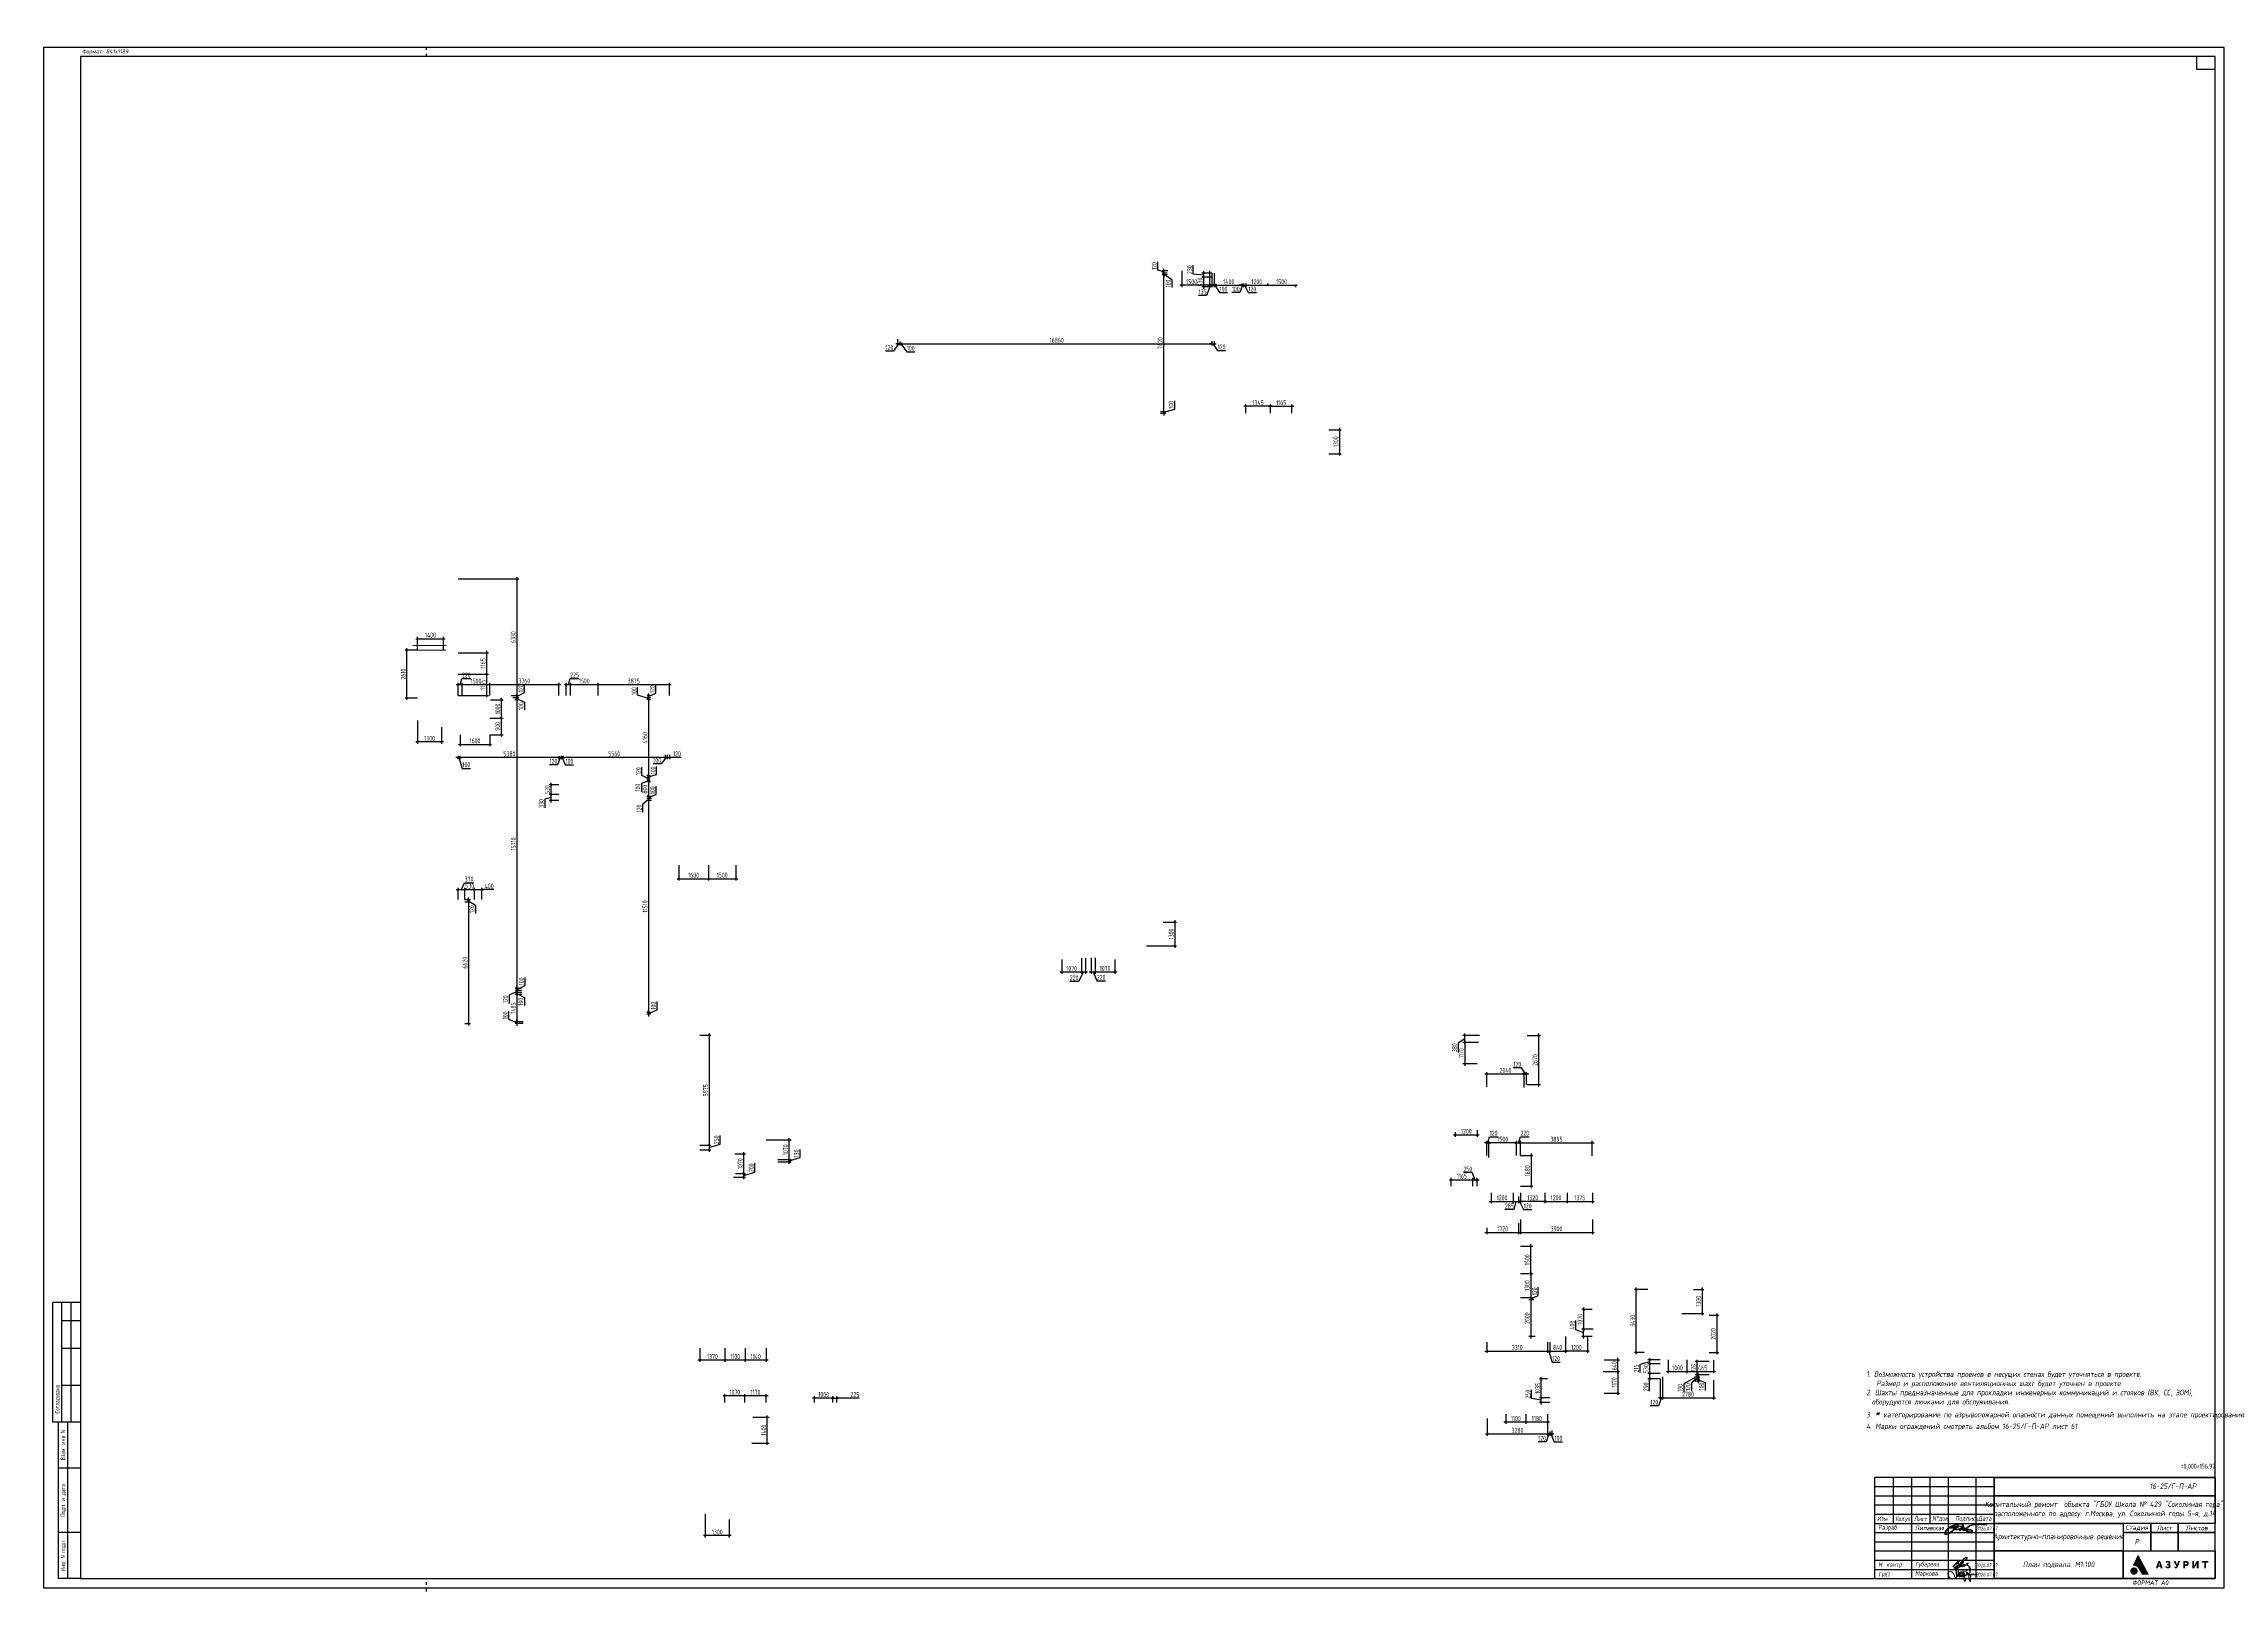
# Paper-space layout 'Подвал' of a CAD drawing. Header units: millimetres. Extents: x -131 to 1054, y -74 to 767.
# The model-space entities are those that its viewports show. They can reach past a viewport. Long polylines and large blocks are cut down to what shows.
import ezdxf
from ezdxf import colors
from ezdxf.entities.mleader import LeaderData, LeaderLine
from ezdxf.enums import TextEntityAlignment as Align
from ezdxf.math import Vec2, Vec3

# ---------------------------------------------------------------- set-up
doc = ezdxf.new("R2010")
doc.units = ezdxf.units.MM
doc.linetypes.add('ACAD_ISO03W100', pattern=[30, 12, -18])
doc.layers.add('_RAMKA', color=7, linetype='Continuous')
for name, color, linetype, lineweight in [('_STAMP', 250, 'Continuous', 30), ('_TEXT', 189, 'Continuous', 30), ('АПР_Примечание', 250, 'Continuous', 9), ('АР_Отметки', 250, 'Continuous', 15), ('АР_Размеры нов.', 15, 'Continuous', 0)]:
    doc.layers.add(name, color=color, linetype=linetype, lineweight=lineweight)
doc.layers.add('ПОДПИСИ', color=7, linetype='Continuous', lineweight=9, true_color=0x0052a5)
doc.layers.get('Defpoints').off()
doc.styles.add('ISOCPEUR', font='isocpeur.ttf', dxfattribs={"width": 0.7})
doc.styles.add('SIMPLEX', font='simplex.shx', dxfattribs={"width": 0.85, "oblique": 7})
doc.styles.add('Архитект', font='isocpeur.ttf', dxfattribs={"width": 0.8, "oblique": 8})
doc.styles.add('Архитектурный', font='isocpeur.ttf', dxfattribs={"oblique": 8})
doc.styles.add('Архитектурный размер', font='isocpeur.ttf', dxfattribs={"width": 0.8, "oblique": 8})
doc.dimstyles.new('R_100', dxfattribs={"dimtxt": 270, "dimasz": 120, "dimexe": 100, "dimexo": 0, "dimgap": 60, "dimtad": 1, "dimdec": 0, "dimrnd": 5, "dimzin": 0, "dimdsep": 46, "dimtxsty": 'ISOCPEUR', "dimblk": 'ARCHTICK', "dimcen": 0, "dimdle": 100, "dimclrd": 256, "dimclre": 256, "dimclrt": 256, "dimadec": 0, "dimazin": 0, "dimtfac": 2, "dimtdec": 0, "dimtofl": 0, "dimtmove": 1, "dimatfit": 3, "dimfxl": 1, "dimtvp": 3, "dimtolj": 1, "dimtzin": 0, "dimarcsym": 0})

# ---------------------------------------------------------------- blocks, each defined once
blk = doc.blocks.new('Логотип Азурит')
at = {"layer": '_STAMP', "linetype": 'Continuous', "true_color": 0x2a3756}
h = blk.add_hatch(color=159, dxfattribs=at)
h.dxf.hatch_style = 1
h.paths.add_polyline_path([(-39.4, 8.5), (-40, 9.6), (-40.6, 10.7), (-41.1, 11.7), (-41.6, 12.6), (-41.8, 12.9), (-41.9, 13), (-41.9, 12.9), (-42, 12.8), (-42.4, 12), (-42.8, 11.2), (-43.1, 10.5), (-43.5, 9.7), (-44.2, 8.3), (-44.5, 7.6), (-44.7, 7.1), (-44.8, 6.9), (-44.7, 6.9), (-44.5, 7), (-44.3, 7), (-44.1, 7), (-43.9, 7), (-43.7, 6.9), (-43.6, 6.9), (-43.4, 6.9), (-43.2, 6.8), (-43.1, 6.7), (-42.9, 6.7), (-42.7, 6.6), (-42.6, 6.5), (-42.4, 6.4), (-42.3, 6.3), (-42.2, 6.2), (-42, 6), (-41.9, 5.9), (-41.8, 5.8), (-41.7, 5.7), (-41.6, 5.5), (-41.3, 4.9), (-41, 4.4), (-40.6, 3.6), (-40, 2.6), (-39.8, 2.1), (-37.9, 2.1), (-36.5, 2.1), (-35.9, 2.1), (-36.5, 3.1), (-36.8, 3.8), (-37.2, 4.4), (-37.7, 5.3), (-38.2, 6.3), (-38.5, 6.9), (-38.9, 7.5)])
at = {"layer": '_STAMP', "linetype": 'Continuous', "true_color": 0x1447b7}
h = blk.add_hatch(color=162, dxfattribs=at)
h.dxf.hatch_style = 1
h.paths.add_polyline_path([(-42.1, 4.2), (-42.1, 4.4), (-42.1, 4.6), (-42.2, 4.8), (-42.3, 4.9), (-42.4, 5.1), (-42.5, 5.3), (-42.6, 5.4), (-42.7, 5.5), (-42.8, 5.6), (-42.9, 5.7), (-43.1, 5.9), (-43.4, 6), (-43.6, 6), (-43.9, 6.1), (-44.2, 6.1), (-44.4, 6.1), (-44.5, 6), (-44.7, 6), (-44.9, 5.9), (-45, 5.8), (-45.2, 5.7), (-45.4, 5.6), (-45.5, 5.5), (-45.6, 5.3), (-45.7, 5.2), (-45.8, 5), (-45.9, 4.9), (-46, 4.7), (-46, 4.5), (-46.1, 4.3), (-46.1, 4.1), (-46.1, 3.9), (-46, 3.7), (-46, 3.5), (-45.9, 3.4), (-45.9, 3.2), (-45.8, 3.1), (-45.7, 3), (-45.6, 2.9), (-45.5, 2.8), (-45.4, 2.7), (-45.3, 2.6), (-45.2, 2.5), (-45.1, 2.4), (-45, 2.3), (-44.8, 2.3), (-44.7, 2.2), (-44.6, 2.2), (-44.4, 2.2), (-44.3, 2.1), (-44.1, 2.1), (-43.8, 2.1), (-43.6, 2.2), (-43.3, 2.3), (-43.1, 2.4), (-42.9, 2.5), (-42.7, 2.7), (-42.6, 2.8), (-42.4, 3), (-42.3, 3.1), (-42.3, 3.3), (-42.2, 3.5), (-42.1, 3.7), (-42.1, 3.8), (-42.1, 4)])
at = {"layer": '_STAMP', "linetype": 'Continuous', "true_color": 0x2a3756}
h = blk.add_hatch(color=159, dxfattribs=at)
h.dxf.hatch_style = 1
h.paths.add_polyline_path([(-29.3, 7.9), (-29.6, 8.8), (-29.9, 9.5), (-30.4, 9.5), (-30.9, 9.5), (-30.9, 9.4), (-31.3, 8.4), (-31.6, 7.3), (-32, 6.3), (-32.2, 5.6), (-32.1, 5.6), (-31.7, 5.6), (-31.2, 5.6), (-31.1, 6), (-31, 6.4), (-30.4, 6.4), (-29.8, 6.4), (-29.6, 6), (-29.5, 5.6), (-29, 5.6), (-28.5, 5.6), (-28.6, 5.8), (-28.9, 6.8)])
h.paths.add_polyline_path([(-30.8, 7.2), (-30.7, 7.3), (-30.6, 7.9), (-30.4, 8.4), (-30.4, 8.6), (-30.4, 8.7), (-30.4, 8.6), (-30.3, 8.4), (-30.2, 8.1), (-30.1, 7.7), (-30, 7.3), (-30, 7.2), (-30.4, 7.2)], flags=16)
h = blk.add_hatch(color=159, dxfattribs=at)
h.dxf.hatch_style = 1
h.paths.add_polyline_path([(-24.4, 7.3), (-24.5, 7.4), (-24.6, 7.5), (-24.7, 7.6), (-24.8, 7.6), (-24.7, 7.7), (-24.6, 7.8), (-24.5, 7.9), (-24.5, 8), (-24.4, 8.1), (-24.3, 8.2), (-24.3, 8.3), (-24.3, 8.3), (-24.3, 8.5), (-24.3, 8.7), (-24.3, 8.7), (-24.3, 8.8), (-24.4, 9), (-24.5, 9.1), (-24.6, 9.3), (-24.8, 9.4), (-24.9, 9.5), (-25.1, 9.5), (-25.3, 9.6), (-25.6, 9.6), (-25.7, 9.6), (-25.9, 9.6), (-26.1, 9.6), (-26.2, 9.5), (-26.4, 9.5), (-26.5, 9.4), (-26.7, 9.3), (-26.8, 9.2), (-26.9, 9.2), (-26.8, 9), (-26.6, 8.7), (-26.5, 8.5), (-26.5, 8.5), (-26.5, 8.5), (-26.3, 8.6), (-26.2, 8.7), (-26.1, 8.7), (-25.9, 8.8), (-25.8, 8.8), (-25.7, 8.8), (-25.6, 8.8), (-25.5, 8.8), (-25.5, 8.7), (-25.4, 8.7), (-25.3, 8.6), (-25.3, 8.6), (-25.3, 8.5), (-25.3, 8.4), (-25.3, 8.3), (-25.3, 8.2), (-25.4, 8.1), (-25.4, 8.1), (-25.4, 8.1), (-25.5, 8), (-25.6, 8), (-25.8, 8), (-26.1, 8), (-26.1, 7.6), (-26.1, 7.2), (-25.8, 7.2), (-25.5, 7.2), (-25.5, 7.2), (-25.4, 7.2), (-25.3, 7.2), (-25.3, 7.1), (-25.2, 7.1), (-25.2, 7), (-25.2, 7), (-25.2, 6.9), (-25.2, 6.8), (-25.2, 6.7), (-25.2, 6.6), (-25.2, 6.6), (-25.3, 6.5), (-25.3, 6.5), (-25.4, 6.5), (-25.4, 6.4), (-25.5, 6.4), (-25.7, 6.4), (-25.8, 6.4), (-25.9, 6.4), (-26, 6.4), (-26.2, 6.5), (-26.3, 6.6), (-26.4, 6.7), (-26.5, 6.8), (-26.8, 6.5), (-26.9, 6.3), (-27, 6.2), (-27, 6.1), (-27, 6.1), (-26.9, 6.1), (-26.8, 6), (-26.6, 5.8), (-26.4, 5.7), (-26.2, 5.6), (-26, 5.6), (-25.8, 5.6), (-25.5, 5.6), (-25.3, 5.6), (-25.1, 5.6), (-25, 5.7), (-24.9, 5.7), (-24.7, 5.8), (-24.6, 5.9), (-24.5, 5.9), (-24.4, 6), (-24.4, 6.1), (-24.3, 6.2), (-24.3, 6.4), (-24.2, 6.5), (-24.2, 6.7), (-24.2, 6.8), (-24.2, 6.9), (-24.2, 7.1), (-24.3, 7.2), (-24.3, 7.3)])
h = blk.add_hatch(color=159, dxfattribs=at)
h.dxf.hatch_style = 1
h.paths.add_polyline_path([(-19.6, 8), (-19.4, 8.7), (-19.1, 9.2), (-19, 9.5), (-19.2, 9.5), (-19.5, 9.5), (-20, 9.5), (-20, 9.4), (-20.3, 8.7), (-20.6, 7.8), (-20.6, 7.7), (-20.7, 7.6), (-20.7, 7.6), (-20.7, 7.7), (-20.8, 8), (-21, 8.4), (-21.3, 9.1), (-21.5, 9.5), (-22.1, 9.5), (-22.6, 9.5), (-22.4, 9.2), (-21.9, 8.2), (-21.3, 7.1), (-21.1, 6.6), (-21.1, 6.6), (-21.1, 6.5), (-21.1, 6.5), (-21.2, 6.4), (-21.3, 6.4), (-21.4, 6.4), (-21.5, 6.4), (-21.5, 6.4), (-21.6, 6.4), (-21.7, 6.5), (-21.8, 6.5), (-21.9, 6.5), (-21.9, 6.4), (-22.1, 6), (-22.2, 5.9), (-22.2, 5.8), (-22.1, 5.8), (-21.9, 5.7), (-21.8, 5.6), (-21.7, 5.6), (-21.5, 5.6), (-21.3, 5.6), (-21.1, 5.6), (-21, 5.6), (-20.9, 5.7), (-20.8, 5.7), (-20.7, 5.8), (-20.6, 5.8), (-20.6, 5.9), (-20.5, 6), (-20.3, 6.2), (-20.3, 6.4), (-20.2, 6.5), (-19.9, 7.3)])
h = blk.add_hatch(color=159, dxfattribs=at)
h.dxf.hatch_style = 1
h.paths.add_polyline_path([(-14.5, 7.5), (-14.4, 7.6), (-14.4, 7.7), (-14.3, 8), (-14.3, 8.2), (-14.3, 8.4), (-14.4, 8.6), (-14.4, 8.8), (-14.5, 8.9), (-14.6, 9), (-14.6, 9.1), (-14.7, 9.2), (-14.8, 9.3), (-14.9, 9.4), (-15.1, 9.4), (-15.2, 9.5), (-15.3, 9.5), (-15.5, 9.5), (-16.3, 9.5), (-17.2, 9.5), (-17.2, 7.6), (-17.2, 5.6), (-16.7, 5.6), (-16.3, 5.6), (-16.3, 6.2), (-16.3, 6.8), (-15.9, 6.8), (-15.6, 6.8), (-15.4, 6.9), (-15.2, 6.9), (-15, 7), (-14.8, 7.1), (-14.7, 7.2), (-14.6, 7.4)])
h.paths.add_polyline_path([(-15.6, 7.7), (-15.7, 7.7), (-16, 7.7), (-16.3, 7.7), (-16.3, 8.2), (-16.3, 8.7), (-15.9, 8.7), (-15.6, 8.7), (-15.6, 8.7), (-15.5, 8.7), (-15.4, 8.6), (-15.4, 8.5), (-15.3, 8.4), (-15.3, 8.4), (-15.3, 8.2), (-15.3, 8.1), (-15.3, 8), (-15.3, 7.9), (-15.4, 7.9), (-15.4, 7.8), (-15.4, 7.8), (-15.5, 7.7)], flags=16)
h = blk.add_hatch(color=159, dxfattribs=at)
h.dxf.hatch_style = 1
h.paths.add_polyline_path([(-10.1, 7.8), (-10, 8), (-9.9, 8.1), (-9.9, 7.9), (-10, 7.5), (-10, 6.7), (-10, 5.6), (-9.5, 5.6), (-9, 5.6), (-9, 7.6), (-9, 9.5), (-9.5, 9.5), (-10, 9.5), (-10.4, 8.9), (-10.8, 8.1), (-11, 7.8), (-11.3, 7.3), (-11.4, 7.1), (-11.4, 7), (-11.4, 7.3), (-11.4, 7.8), (-11.4, 8.6), (-11.4, 9.5), (-11.9, 9.5), (-12.3, 9.5), (-12.3, 7.6), (-12.3, 5.6), (-11.9, 5.6), (-11.4, 5.6), (-11.2, 5.9), (-10.6, 6.9), (-10.3, 7.4)])
h = blk.add_hatch(color=159, dxfattribs=at)
h.dxf.hatch_style = 1
h.paths.add_polyline_path([(-3.7, 9.1), (-3.7, 9.5), (-5.4, 9.5), (-7.1, 9.5), (-7.1, 9.1), (-7.1, 8.7), (-6.5, 8.7), (-5.9, 8.7), (-5.9, 7.2), (-5.9, 5.6), (-5.4, 5.6), (-5, 5.6), (-5, 7.2), (-5, 8.7), (-4.3, 8.7), (-3.7, 8.7)])
blk = doc.blocks.new('подпись Липавская')
at = {"color": 162, "lineweight": 18, "true_color": 0x0034d1}
for points, knots in [([(2.4, -0.6), (1.9, -1.1), (1.5, -1.5), (0.6, -2.3), (0.2, -2.6), (-0.4, -3.1), (-0.8, -3.3), (-1.5, -3.6), (-1.9, -3.7), (-2.4, -3.8), (-2.6, -3.8), (-2.9, -3.6), (-3, -3.5), (-3.1, -3.2), (-3, -3.1), (-3, -2.6), (-2.9, -2.3), (-2.6, -1.9), (-2.5, -1.7), (-2, -1), (-1.6, -0.6), (-0.8, 0.1), (-0.4, 0.4), (0.6, 0.9), (1, 1.2), (1.6, 1.4), (1.6, 1.4), (1.7, 1.5)], [1.927995, 1.927995, 1.927995, 1.927995, 2.162861, 2.162861, 2.342684, 2.342684, 2.481252, 2.481252, 2.589465, 2.589465, 2.644352, 2.644352, 2.684993, 2.684993, 2.725633, 2.725633, 2.816518, 2.816518, 2.907403, 2.907403, 3.101021, 3.101021, 3.294638, 3.294638, 3.488255, 3.488255, 3.514244, 3.514244, 3.514244, 3.514244]), ([(1.5, 0.1), (1.6, 0.1), (1.8, 0.1), (2, 0.2), (2.1, 0.3), (2.5, 0.4), (2.7, 0.6), (3, 0.7)], [0.9055552, 0.9055552, 0.9055552, 0.9055552, 0.9629326, 0.9629326, 1.02031, 1.02031, 1.1239395, 1.1239395, 1.1239395, 1.1239395]), ([(6.8, 0.3), (6.6, 0.1), (6.3, 0), (5.8, -0.3), (5.5, -0.5), (5, -0.7), (4.7, -0.8), (4.2, -1), (4, -1), (3.6, -1.1), (3.4, -1.1), (3, -1.1), (2.8, -1.1), (2.6, -1), (2.5, -1), (2.4, -0.8), (2.3, -0.7), (2.4, -0.6)], [4.3062538, 4.3062538, 4.3062538, 4.3062538, 4.4138757, 4.4138757, 4.5214976, 4.5214976, 4.6291196, 4.6291196, 4.7090277, 4.7090277, 4.7729116, 4.7729116, 4.8231548, 4.8231548, 4.8495834, 4.8495834, 4.87234, 4.87234, 4.87234, 4.87234]), ([(2.8, -0.2), (3.1, 0.1), (3.6, 0.3), (4.3, 0.6), (4.6, 0.7), (5.2, 0.9), (5.6, 0.9), (6.2, 1), (6.5, 1), (6.8, 1)], [4.9347748, 4.9347748, 4.9347748, 4.9347748, 5.0568055, 5.0568055, 5.1788362, 5.1788362, 5.3146558, 5.3146558, 5.3908243, 5.3908243, 5.3908243, 5.3908243]), ([(5.1, 2.3), (5.5, 2.3), (5.9, 2.2), (6.5, 2), (6.7, 2), (7.1, 1.6), (7.3, 1.3), (7.3, 1), (7.2, 0.9), (7.2, 0.8)], [3.9400756, 3.9400756, 3.9400756, 3.9400756, 4.077799, 4.077799, 4.1515227, 4.1515227, 4.2252463, 4.2252463, 4.2499379, 4.2499379, 4.2499379, 4.2499379]), ([(7.2, 0.8), (7.3, 0.7), (7.3, 0.5), (7.3, 0.3), (7.3, 0.2), (7.3, 0), (7.2, 0), (7.2, 0)], [5.43291642, 5.43291642, 5.43291642, 5.43291642, 5.46279586, 5.46279586, 5.4926753, 5.4926753, 5.50331351, 5.50331351, 5.50331351, 5.50331351]), ([(7.2, 0), (7.4, 0), (7.5, 0), (7.8, 0), (8, 0), (8.2, -0.2), (8.3, -0.3), (8.3, -0.4)], [6.0978529, 6.0978529, 6.0978529, 6.0978529, 6.1425729, 6.1425729, 6.1872929, 6.1872929, 6.2036694, 6.2036694, 6.2036694, 6.2036694]), ([(8.7, -0.5), (8.8, -0.1), (9.2, 0.3), (9.8, 0.8), (10.2, 1.1), (11, 1.4), (11.4, 1.5), (12.7, 1.7), (13.6, 1.8), (15, 1.9), (15.7, 1.9), (16.8, 1.9), (17.2, 1.9), (18, 1.8), (18.5, 1.8), (19.2, 1.7), (19.4, 1.7), (19.7, 1.7)], [7.769656, 7.769656, 7.769656, 7.769656, 7.921996, 7.921996, 8.074335, 8.074335, 8.226675, 8.226675, 8.542229, 8.542229, 8.775159, 8.775159, 8.93404, 8.93404, 9.09292, 9.09292, 9.186254, 9.186254, 9.186254, 9.186254]), ([(6.6, -0.7), (6.5, -0.8), (6.4, -0.9), (6, -1.1), (5.7, -1.3), (5.4, -1.4), (5.3, -1.4), (5.2, -1.4), (5.1, -1.4), (5, -1.4), (5, -1.4), (4.9, -1.4), (4.8, -1.3), (4.8, -1.1), (4.8, -1.1), (4.9, -1), (4.9, -1), (4.9, -0.9), (5, -0.9), (5.1, -0.8), (5.3, -0.7), (5.5, -0.6), (5.6, -0.5), (5.9, -0.4), (6, -0.3), (6.3, -0.3), (6.3, -0.3), (6.4, -0.2)], [5.5967371, 5.5967371, 5.5967371, 5.5967371, 5.6654435, 5.6654435, 5.7341498, 5.7341498, 5.7599769, 5.7599769, 5.7754743, 5.7754743, 5.7848694, 5.7848694, 5.7920528, 5.7920528, 5.7992363, 5.7992363, 5.8064198, 5.8064198, 5.8255794, 5.8255794, 5.8652806, 5.8652806, 5.9049817, 5.9049817, 5.9720452, 5.9720452, 5.9983972, 5.9983972, 5.9983972, 5.9983972]), ([(7.7, -1.2), (7.7, -1.3), (7.6, -1.3), (7.4, -1.4), (7.3, -1.5), (7.1, -1.5), (7, -1.5), (6.9, -1.4), (6.9, -1.4), (6.8, -1.3), (6.8, -1.2), (6.8, -1.1), (6.8, -1), (6.9, -0.9), (6.9, -0.9), (7, -0.8), (7.1, -0.7), (7.4, -0.6), (7.6, -0.5), (7.7, -0.5)], [6.3030834, 6.3030834, 6.3030834, 6.3030834, 6.3311025, 6.3311025, 6.3581066, 6.3581066, 6.3684891, 6.3684891, 6.3749758, 6.3749758, 6.3814625, 6.3814625, 6.3879491, 6.3879491, 6.4022384, 6.4022384, 6.4305971, 6.4305971, 6.4944159, 6.4944159, 6.4944159, 6.4944159]), ([(8.6, -1.2), (8.5, -1.3), (8.4, -1.3), (8.3, -1.4), (8.2, -1.4), (8.1, -1.5), (8, -1.5), (7.9, -1.4), (7.8, -1.4), (7.7, -1.3), (7.7, -1.3), (7.7, -1.2)], [6.63437936, 6.63437936, 6.63437936, 6.63437936, 6.65591892, 6.65591892, 6.6718971, 6.6718971, 6.68234273, 6.68234273, 6.6889962, 6.6889962, 6.69151939, 6.69151939, 6.69151939, 6.69151939]), ([(9.7, -1.1), (9.9, -1.1), (10.3, -1), (11, -1), (11.3, -1), (11.8, -1.2), (11.9, -1.4), (12.1, -1.8), (12, -2.1), (11.8, -2.3), (11.7, -2.4), (11.3, -2.5), (11.2, -2.5), (10.6, -2.5), (10.3, -2.5), (9.7, -2.3), (9.5, -2.2), (9.1, -2), (8.9, -1.9), (8.6, -1.5), (8.6, -1.4), (8.6, -1.2)], [7.0162906, 7.0162906, 7.0162906, 7.0162906, 7.0993883, 7.0993883, 7.1824861, 7.1824861, 7.2545595, 7.2545595, 7.301037, 7.301037, 7.3475144, 7.3475144, 7.3939919, 7.3939919, 7.486045, 7.486045, 7.578098, 7.578098, 7.6546435, 7.6546435, 7.6967383, 7.6967383, 7.6967383, 7.6967383]), ([(9.2, -0.6), (9.2, -0.6), (9.3, -0.6), (9.5, -0.5), (9.5, -0.5), (9.6, -0.5), (9.7, -0.6), (9.8, -0.8), (9.8, -0.8), (9.8, -0.9), (9.8, -1), (9.8, -1), (9.7, -1.1), (9.7, -1.1)], [6.85701628, 6.85701628, 6.85701628, 6.85701628, 6.88166544, 6.88166544, 6.8944683, 6.8944683, 6.90289754, 6.90289754, 6.91132677, 6.91132677, 6.91975601, 6.91975601, 6.93200035, 6.93200035, 6.93200035, 6.93200035])]:
    blk.add_open_spline(points, degree=3, knots=knots, dxfattribs=at)
blk.add_spline([(0, 0), (0, -0.1), (0.3, -0.2), (0.8, 0), (1.4, 0.3), (1.9, 0.6), (2.3, 0.9), (2.7, 1.2), (2.9, 1.5), (3, 1.7), (3, 1.9), (2.7, 1.9), (2.4, 1.7), (1.8, 1.3), (1.5, 1), (1.2, 0.5), (1.1, 0.1), (1.2, -0.1), (1.6, -0.2), (2.1, 0), (2.5, 0.2), (2.9, 0.4), (3.5, 0.7), (4.1, 1.2), (4.6, 1.8), (4.8, 2.1), (4.9, 2.3), (4.5, 2.1), (4.1, 1.7), (3.7, 1.3), (3.1, 0.5), (2.4, -0.2), (1.7, -1), (0.7, -1.8), (-0.1, -2.5), (-1.4, -3.3), (-2.7, -3.4), (-2.7, -2.6), (-2.3, -1.8), (-1.6, -1), (-0.5, -0.1), (1, 0.8), (2, 1.3), (3.5, 1.8), (4.9, 2), (5.9, 2), (6.5, 1.8), (6.9, 1.5), (7, 1.1), (6.6, 0.4), (5.7, -0.1), (4.4, -0.6), (3.4, -0.9), (2.6, -0.8), (3.8, 0.1), (4.9, 0.5), (6.3, 0.7), (7.1, 0.5), (7, 0.1), (6.8, -0.2), (6.4, -0.5), (5.9, -0.9), (5, -1.2), (5.4, -0.9), (5.6, -0.8), (5.9, -0.6), (6.2, -0.5), (6.9, -0.3), (7.6, -0.2), (8, -0.4), (8.1, -0.4), (8, -0.6), (7.7, -1), (7.3, -1.2), (7, -1.2), (7.2, -1), (7.4, -0.9), (7.8, -0.7), (8.1, -0.6), (8.4, -0.6), (8.5, -0.7), (8.4, -1.1), (8.2, -1.2), (8, -1.2), (8, -1), (8.2, -0.9), (8.7, -0.9), (9, -0.9), (9.6, -0.8), (9.4, -1.1), (10.8, -1.2), (11.7, -1.6), (11.8, -1.9), (10.3, -2.2), (9.5, -1.9), (8.9, -1.5), (8.8, -0.7), (9.2, -0.1), (9.8, 0.5), (10.7, 1), (12.2, 1.4), (13.8, 1.6), (15.5, 1.7), (16.6, 1.7), (17.2, 1.6), (18.3, 1.6), (19.6, 1.4)], degree=3, dxfattribs=at)
for points in [[(0.2, 0.1), (0.5, 0.1), (0.6, 0.2), (0.9, 0.3)], [(1.6, 0.7), (1.9, 0.9), (2.1, 1), (2.3, 1.2)], [(2, 1.1), (1.8, 0.9), (1.7, 0.8), (1.6, 0.7)], [(3.3, 0.4), (3.1, 0.2), (3, 0), (2.8, -0.2)], [(3.2, 2), (3.6, 2), (3.9, 2.1), (4.2, 2.2)], [(8.3, -0.4), (8.4, -0.4), (8.6, -0.4), (8.7, -0.5)]]:
    blk.add_open_spline(points, degree=3, dxfattribs=at)
blk = doc.blocks.new('Маркова')
at = {"layer": 'ПОДПИСИ'}
for points in [[(44384.16, 26837.52), (44384.02, 26837.95), (44383.86, 26838.46), (44383.67, 26838.92), (44383.36, 26839.36), (44382.92, 26839.82), (44382.37, 26840.02), (44381.91, 26839.87), (44381.53, 26839.53), (44381.38, 26839.14), (44381.38, 26838.69), (44381.61, 26838.16), (44381.82, 26837.83), (44382.25, 26837.39), (44382.84, 26837.07), (44383.53, 26837.07), (44383.96, 26837.22), (44384.63, 26837.82), (44384.75, 26838.6), (44384.75, 26839.25), (44384.75, 26840.2), (44384.75, 26840.92)], [(44384.96, 26840.5), (44384.84, 26841), (44384.62, 26841.2), (44384.35, 26841.2), (44384.24, 26840.96), (44384.24, 26840.55), (44384.41, 26840.01), (44384.62, 26839.21), (44384.92, 26838.49), (44385.18, 26837.92), (44385.36, 26839.06), (44385.43, 26839.91), (44385.43, 26840.64), (44385.43, 26840.89), (44385.19, 26840.95), (44385.19, 26840.77), (44385.34, 26839.78), (44385.66, 26838.18), (44385.84, 26837.88), (44386.06, 26838.38), (44386.19, 26839.11), (44386.19, 26839.42), (44385.86, 26839.42), (44385.74, 26839.02), (44385.85, 26838.57), (44386.16, 26838.35), (44386.41, 26838.02), (44386.59, 26837.89), (44386.84, 26838.65), (44386.91, 26839.29), (44386.72, 26839.71), (44386.37, 26839.83), (44386.03, 26839.65), (44385.9, 26839.34), (44386.01, 26838.87), (44386.13, 26838.49), (44386.23, 26838.35), (44386.53, 26838.44), (44386.8, 26838.81), (44386.69, 26839.42), (44386.69, 26838.93), (44386.91, 26838.2), (44387.08, 26838.02), (44387.16, 26837.94), (44387.37, 26838.08), (44387.53, 26839.05), (44387.42, 26839.79), (44387.17, 26840.7), (44387.77, 26837.87), (44387.91, 26837.45), (44388.05, 26836.95), (44388.14, 26836.54), (44388.14, 26836.2), (44387.88, 26836.28), (44387.54, 26836.8), (44387.3, 26837.47), (44387.19, 26838.24), (44387.19, 26838.85), (44387.56, 26839.4), (44387.69, 26839.4), (44387.84, 26838.89), (44387.99, 26838.52), (44388.2, 26838.24), (44388.31, 26838.24), (44388.45, 26838.62), (44388.56, 26839.33), (44388.56, 26839.82), (44388.99, 26838.58), (44388.84, 26839.38), (44388.96, 26839.55), (44389.15, 26839.24), (44389.31, 26838.93), (44389.48, 26838.73), (44389.74, 26839.03), (44389.9, 26839.65), (44390, 26840.29), (44389.86, 26841.59), (44389.69, 26841.82), (44389.56, 26841.68), (44389.56, 26841.3), (44389.7, 26840.31), (44389.89, 26838.82), (44389.99, 26837.79), (44389.99, 26837.09), (44389.99, 26836.15), (44389.72, 26836.32), (44389.53, 26836.9), (44389.4, 26837.91), (44389.4, 26838.5), (44389.48, 26839.15), (44389.86, 26838.76), (44389.86, 26838.62), (44390.05, 26838.01), (44390.31, 26838.39), (44390.66, 26839.02), (44390.82, 26838.67), (44391.19, 26839.01), (44391.41, 26838.69), (44391.93, 26838.78), (44392.24, 26838.65), (44392.64, 26838.79)]]:
    blk.add_spline(points, degree=3, dxfattribs=at)
blk = doc.blocks.new('_Azurit_Stamp 1')
at = {"color": 172, "lineweight": 5, "true_color": 0x1616e3}
for p, q in [((-139.5, 9.9), (-142.6, 6.4)), ((-139.4, 9.9), (-142.6, 6.3)), ((-142.6, 6.4), (-139.5, 9.1)), ((-142.6, 6.3), (-139.5, 9)), ((-141.2, 5.3), (-139.4, 7.3)), ((-141, 5.2), (-141.2, 5.3)), ((-141.1, 5.3), (-139.4, 7.2)), ((-141, 5.3), (-141.1, 5.3)), ((-140.7, 5.4), (-141, 5.3)), ((-140.7, 5.3), (-141, 5.2)), ((-140.1, 6), (-140.7, 5.4)), ((-140, 5.9), (-140.7, 5.3)), ((-140, 6.1), (-139.3, 6.6)), ((-140, 5.9), (-139.9, 6)), ((-139.8, 6.1), (-139.3, 6.5)), ((-139.4, 9.1), (-139.2, 9.3)), ((-139.4, 9), (-139.2, 9.2)), ((-139.3, 7.3), (-138.9, 7.9)), ((-139.3, 7.4), (-139, 7.8)), ((-139.2, 6.6), (-139.3, 6.5)), ((-139.3, 6.5), (-139.3, 6.3)), ((-139.3, 6.4), (-139.3, 6.2)), ((-139.3, 6.3), (-139.1, 6.2)), ((-139.3, 6.2), (-139.1, 6.1)), ((-139.2, 6.8), (-136.8, 8.9)), ((-139.2, 6.6), (-136.7, 8.8)), ((-139, 7.3), (-139.2, 6.8)), ((-139, 7.2), (-139.2, 6.8)), ((-139.1, 6.2), (-138.7, 6.4)), ((-139.1, 6.1), (-138.7, 6.3)), ((-139.1, 6.1), (-138.7, 6.3)), ((-136.8, 8.9), (-139, 7.2)), ((-136.8, 8.9), (-139, 7.3)), ((-138.9, 7.9), (-136.6, 10.7)), ((-138.7, 8), (-136.5, 10.7)), ((-138.7, 6.4), (-136.4, 7.9)), ((-138.6, 6.3), (-137.4, 7.2)), ((-137.4, 7.2), (-137.8, 6.8)), ((-137.2, 7.3), (-137.7, 6.7)), ((-137.2, 7.3), (-136.4, 7.9)), ((-137.2, 6.5), (-136.7, 6.9)), ((-137.2, 6.5), (-136.8, 6.8)), ((-136.4, 7.9), (-137.1, 7.5)), ((-137.1, 7.4), (-137.1, 7.4)), ((-136.1, 7.7), (-136.8, 6.8)), ((-136.1, 7.7), (-136.7, 6.9)), ((-136.7, 6.9), (-136, 7.6)), ((-136.7, 6.9), (-135.9, 7.5)), ((-136.7, 6.9), (-136.6, 6.8)), ((-136.6, 6.8), (-136.7, 6.9)), ((-136.6, 6.8), (-136.5, 6.7)), ((-136.6, 6.8), (-136.5, 6.8)), ((-133.7, 5.2), (-136.6, 3.4)), ((-133.7, 5.2), (-136.6, 3.4)), ((-136.5, 10.8), (-135.3, 11.6)), ((-136.5, 10.7), (-135.2, 11.5)), ((-136.5, 6.8), (-136.1, 6.9)), ((-136.5, 6.7), (-136.1, 6.8)), ((-136.4, 7.9), (-136.4, 7.9)), ((-136.1, 6.8), (-134.9, 7.6)), ((-136.1, 6.9), (-134.9, 7.6)), ((-134.8, 7.4), (-133.5, 6.3)), ((-134.7, 7.4), (-133.4, 6.3)), ((-134.2, 8.5), (-134.3, 8.5)), ((-134.2, 8.4), (-134.3, 8.4)), ((-134.3, 8.4), (-134.3, 8.4)), ((-134.2, 8.4), (-134.2, 8.5))]:
    blk.add_line(p, q, dxfattribs=at)
for points in [[(-140.1, 6), (-140.9, 5.7), (-141.6, 5.6), (-141.9, 5.7), (-141.8, 5.8), (-141.5, 6.2), (-139.4, 7.5)], [(-140, 6.1), (-140.9, 5.7), (-141.6, 5.7), (-141.8, 5.7), (-141.8, 5.8), (-141.5, 6.1), (-139.4, 7.5), (-139.4, 7.3)], [(-139.3, 6.4), (-139.8, 6.1), (-139.9, 6)], [(-139.3, 6.5), (-139.4, 6.5), (-139.8, 6.1), (-139.8, 6.1)], [(-139.5, 9), (-139.6, 8.1), (-139.4, 7.5)], [(-139.4, 9), (-139.5, 8.2), (-139.4, 7.6)], [(-139.4, 7.6), (-138.9, 7.9)], [(-139.4, 7.5), (-139, 7.8)], [(-139.4, 7.5), (-139.3, 7.4)], [(-139.4, 7.2), (-139.3, 6.8), (-139.3, 6.6)], [(-139.3, 7.3), (-139.2, 6.8)]]:
    blk.add_lwpolyline(points, dxfattribs=at)
for points in [[(-139.2, 9.2), (-138.8, 9.6, 0.664719), (-139, 9.8, 0.116051), (-139.3, 9.6, 0.12803), (-139.5, 9.3), (-139.5, 9.1)], [(-139.2, 9.3), (-138.9, 9.7, 0.620604), (-139, 9.8, 0.116009), (-139.3, 9.5, 0.126024), (-139.4, 9.3), (-139.4, 9.1)], [(-138.9, 7.9), (-138.5, 8.1), (-134.8, 11, 0.828646), (-135.3, 11.6)], [(-138.7, 8), (-138.6, 8.1), (-134.8, 11.1, 0.817588), (-135.2, 11.5)]]:
    blk.add_lwpolyline(points, format="xyb", dxfattribs=at)
for centre, radius, start, end in [((-137.6, 6.6), 0.222, 144.8899, 225.505), ((-137.6, 6.6), 0.164, 144.8899, 225.505), ((-137.5, 6.9), 0.428, 237.4946, 304.5474), ((-137.5, 6.9), 0.486, 237.4946, 304.5474), ((-136.8, 8.9), 0.0636, 335.3486, 107.8343), ((-136, 7.6), 0.131, 327.1495, 150.1539), ((-136, 7.6), 0.0731, 327.1495, 150.1539), ((-134.3, 7.8), 0.682, 96.4472, 194.9902), ((-134.3, 7.8), 0.624, 96.4472, 193.5642), ((-135.6, 8.9), 1.44, 299.6881, 338.4776), ((-134.3, 7.8), 0.682, 200.0512, 220.3111), ((-135.6, 8.9), 1.49, 299.157, 339.3007), ((-134.3, 7.8), 0.624, 199.0634, 220.3111), ((-134, 5.9), 0.707, 295.4048, 36.3986), ((-134, 5.9), 0.765, 295.4048, 36.3986)]:
    blk.add_arc(centre, radius, start, end, dxfattribs=at)
at = {"layer": '_STAMP', "lineweight": -2}
for p, q in [((-185, 50), (-120, 50)), ((-120, 55), (-120, 0)), ((-185, 45), (-120, 45)), ((-185, 40), (-120, 40)), ((-185, 25), (-120, 25)), ((-185, 20), (-120, 20)), ((-185, 15), (-120, 15)), ((-185, 10), (-120, 10)), ((-185, 5), (-120, 5))]:
    blk.add_line(p, q, dxfattribs=at)
at = {"layer": '_STAMP', "lineweight": 30}
for p, q in [((-175, 55), (-175, 30)), ((-165, 55), (-165, 0)), ((-155, 55), (-155, 30)), ((-145, 55), (-145, 0)), ((-130, 55), (-130, 0)), ((-185, 35), (-120, 35)), ((-185, 30), (-120, 30))]:
    blk.add_line(p, q, dxfattribs=at)
at = {"layer": '_STAMP', "lineweight": -2}
blk.add_lwpolyline([(-185, 0), (0, 0), (0, 55), (-185, 55)], close=True, dxfattribs=at)
at = {"layer": '_STAMP', "lineweight": 30}
for points in [[(-185, 0), (0, 0), (0, 55), (-185, 55)], [(-120, 55), (0, 55), (0, 45), (-120, 45)], [(-120, 45), (0, 45), (0, 30), (-120, 30)], [(-120, 30), (-50, 30), (-50, 15), (-120, 15)], [(-50, 25), (-35, 25), (-35, 30), (-50, 30)], [(-50, 15), (-35, 15), (-35, 25), (-50, 25)], [(-35, 25), (-20, 25), (-20, 30), (-35, 30)], [(-35, 15), (-20, 15), (-20, 25), (-35, 25)], [(-20, 25), (0, 25), (0, 30), (-20, 30)], [(-20, 15), (0, 15), (0, 25), (-20, 25)], [(-120, 15), (-50, 15), (-50, 0), (-120, 0)], [(-50, 15), (0, 15), (0, 0), (-50, 0)]]:
    blk.add_lwpolyline(points, close=True, dxfattribs=at)
at = {"color": 172, "lineweight": 5, "true_color": 0x1616e3}
blk.add_blockref('подпись Липавская', (-143.9, 27.6), dxfattribs=at)
at = {"linetype": 'Continuous'}
blk.add_blockref('Логотип Азурит', (0, 0), dxfattribs=at)
at = {"color": 172, "true_color": 0x1616e3, "xscale": 1.418317179910401, "yscale": 1.418317179910401, "zscale": 1.418317179910401}
blk.add_blockref('Маркова', (-63092.1, -38063.7), dxfattribs=at)
at = {"layer": '_STAMP', "style": 'Архитектурный', "oblique": 8, "width": 0.8}
for p in [(-130.1, 26.2), (-130.1, 6.2), (-130.1, 1.2)]:
    blk.add_text('2026.07.07', height=2, dxfattribs=at).set_placement(p)
at = {"layer": '_STAMP', "color": 7, "lineweight": -2, "attachment_point": 4, "style": 'Архитектурный размер'}
for s, width, gutter_width, heights, insert, char_height in [('{\\C256;\\c0;16-25/Г-П-АР}', 69.159, 0, [9.61], (-35.5, 50.2), 3), ('Изм', 10, 12.5, [0], (-183.7, 32.5), 2.5), ('Разраб.', 20, 12.5, [0], (-183, 27.5), 2.5), ('{\\W0.7;Кол.уч}', 10, 12.5, [0], (-173.7, 32.2), 2.5), ('Лист', 10, 12.5, [0], (-163.7, 32.5), 2.5), ('Липавская', 20, 12.5, [0], (-163, 27.5), 2.5), ('N%%Dдок', 10, 12.5, [0], (-153.7, 32.5), 2.5), ('Подпись', 10, 12.5, [0], (-141.2, 32.5), 2.5), ('Дата', 10, 12.5, [0], (-128.7, 32.5), 2.5), ('Н. контр.', 20, 12.5, [0], (-183, 7.3), 2.5), ('ГИП', 20, 12.5, [0], (-183, 2), 2.5), ('Губарева', 20, 12.5, [0], (-163, 7.5), 2.5), ('Маркова', 20, 12.5, [0], (-163, 2.5), 2.5)]:
    blk.add_mtext_dynamic_manual_height_columns(s, width=width, gutter_width=gutter_width, heights=heights, dxfattribs=dict(at, insert=insert, char_height=char_height))
at = {"layer": '_STAMP', "color": 7, "lineweight": -2, "char_height": 3, "attachment_point": 5, "style": 'Архитектурный размер'}
for s, insert, width in [('Капитальный ремонт  объекта "ГБОУ Школа № 429 "Соколиная гора", расположенного по адресу: г.Москва, ул. Соколиной горы 5-я, д.14', (-60, 37.5), 120), ('Архитектурно-планировочные решения', (-85, 22.5), 70)]:
    blk.add_mtext(s, dxfattribs=dict(at, insert=insert, width=width))
at = {"layer": '_STAMP', "lineweight": -2, "char_height": 2.5, "attachment_point": 5, "style": 'Архитектурный'}
for s, insert in [('Стадия', (-42.5, 27.5)), ('Лист', (-27.5, 27.5)), ('Листов', (-10, 27.5))]:
    blk.add_mtext_dynamic_manual_height_columns(s, width=15, gutter_width=12.5, heights=[0], dxfattribs=dict(at, insert=insert))
at = {"layer": '_TEXT', "lineweight": -2, "insert": (-42.5, 20), "char_height": 3, "attachment_point": 5, "style": 'Архитект'}
blk.add_mtext_dynamic_manual_height_columns('Р', width=13.353, gutter_width=12.5, heights=[9.08], dxfattribs=at)
blk = doc.blocks.new('_DOP_POLE')
at = {"layer": '_STAMP'}
for p, q in [((-15, 85), (-15, 150)), ((0, 150), (-15, 150)), ((-10, 85), (-10, 150)), ((-5, 85), (-5, 150)), ((0, 150), (0, 0)), ((0, 140), (-10, 140)), ((0, 125), (-10, 125)), ((0, 105), (-10, 105)), ((0, 85), (-15, 85)), ((-12, 85), (-12, 0)), ((-7, 85), (-7, 0)), ((0, 60), (-12, 60)), ((0, 25), (-12, 25)), ((0, 0), (-12, 0))]:
    blk.add_line(p, q, dxfattribs=at)
at = {"layer": '_TEXT', "style": 'ISOCPEUR', "width": 0.7}
for s, p in [('Согласовано', (-12.5, 97.5)), ('Взам. инв N', (-9.5, 72.5)), ('Подп. и дата', (-9.5, 42.5)), ('Инв. N подл.', (-9.5, 12.5))]:
    blk.add_text(s, height=2.5, rotation=90, dxfattribs=at).set_placement(p, align=Align.MIDDLE_CENTER)
blk = doc.blocks.new('*U3527')
at = {"color": 0}
for p, q in [((1172, 827), (1172, 834)), ((1182, 827), (1172, 827))]:
    blk.add_line(p, q, dxfattribs=at)
at = {"layer": '_RAMKA', "color": 253, "linetype": 'ACAD_ISO03W100', "ltscale": 0.12}
for p, q in [((210, 834), (210, 841)), ((210, 0), (210, 7))]:
    blk.add_line(p, q, dxfattribs=at)
at = {"layer": '_RAMKA', "color": 0}
for points in [[(2, 2), (1187, 2), (1187, 839), (2, 839)], [(22, 7), (1182, 7), (1182, 834), (22, 834)]]:
    blk.add_lwpolyline(points, close=True, dxfattribs=at)
at = {"layer": '_RAMKA'}
blk.add_blockref('_DOP_POLE', (22, 7), dxfattribs=at)
at = {"layer": '_RAMKA', "color": 8, "insert": (23, 836.5), "char_height": 2.2, "attachment_point": 4, "style": 'SIMPLEX'}
blk.add_mtext_dynamic_manual_height_columns('Формат: 841x1189', width=59.756, gutter_width=12.5, heights=[0], dxfattribs=at)
at = {"layer": '_RAMKA', "color": 8, "style": 'SIMPLEX', "oblique": 7, "width": 0.85}
blk.add_attdef('ФОРМАТ_А', (1137, 3.5), '', height=2.5, dxfattribs=at)
blk = doc.blocks.new('_DOTSMALL')
at = {"color": 0, "linetype": 'ByBlock', "const_width": 0.5}
blk.add_lwpolyline([(-0.0625, 0, 1), (0.0625, 0, 1)], format="xyb", close=True, dxfattribs=at)
blk = doc.blocks.new('_ArchTick')
at = {"color": 0, "linetype": 'ByBlock', "const_width": 0.15}
blk.add_lwpolyline([(-0.5, -0.5), (0.5, 0.5)], dxfattribs=at)
blk = doc.blocks.new('*D2638')
at = {"layer": 'АР_Размеры нов.', "lineweight": -2, "ltscale": 100, "transparency": 16777216}
for p, q in [((-287646, 63376), (-288095, 63376)), ((-287995, 62243), (-287995, 63476)), ((-287646, 62343), (-288095, 62343))]:
    blk.add_line(p, q, dxfattribs=at)
at = {"layer": 'АР_Размеры нов.', "lineweight": -2, "ltscale": 100, "transparency": 16777216, "xscale": 120, "yscale": 120, "zscale": 120}
for p, rotation in [((-287995, 63376), 90), ((-287995, 62343), 270)]:
    blk.add_blockref('_ArchTick', p, dxfattribs=dict(at, rotation=rotation))
at = {"layer": 'АР_Размеры нов.', "ltscale": 100, "transparency": 16777216, "insert": (-288190, 62860), "char_height": 270, "attachment_point": 5, "rotation": 90, "style": 'ISOCPEUR'}
blk.add_mtext('\\A1;1035', dxfattribs=at)
blk = doc.blocks.new('*D2639')
at = {"layer": 'АР_Размеры нов.', "lineweight": -2, "ltscale": 100, "transparency": 16777216}
for p, q in [((-284633, 63776), (-283735, 63776)), ((-283835, 63876), (-283835, 62507)), ((-284577, 62607), (-283735, 62607))]:
    blk.add_line(p, q, dxfattribs=at)
at = {"layer": 'АР_Размеры нов.', "lineweight": -2, "ltscale": 100, "transparency": 16777216, "xscale": 120, "yscale": 120, "zscale": 120}
for p, rotation in [((-283835, 63776), 90), ((-283835, 62607), 270)]:
    blk.add_blockref('_ArchTick', p, dxfattribs=dict(at, rotation=rotation))
at = {"layer": 'АР_Размеры нов.', "ltscale": 100, "transparency": 16777216, "insert": (-284030, 63192), "char_height": 270, "attachment_point": 5, "rotation": 90, "style": 'ISOCPEUR'}
blk.add_mtext('\\A1;1170', dxfattribs=at)
blk = doc.blocks.new('*D2640')
at = {"layer": 'АР_Размеры нов.', "lineweight": -2, "ltscale": 100, "transparency": 16777216}
for p, q in [((-289236, 76210), (-290936, 76210)), ((-290836, 75406), (-290836, 76310)), ((-289336, 75525), (-289336, 76310))]:
    blk.add_line(p, q, dxfattribs=at)
at = {"layer": 'АР_Размеры нов.', "lineweight": -2, "ltscale": 100, "transparency": 16777216, "xscale": 120, "yscale": 120, "zscale": 120, "rotation": 180}
blk.add_blockref('_ArchTick', (-290836, 76210), dxfattribs=at)
at = {"layer": 'АР_Размеры нов.', "lineweight": -2, "ltscale": 100, "transparency": 16777216, "xscale": 120, "yscale": 120, "zscale": 120}
blk.add_blockref('_ArchTick', (-289336, 76210), dxfattribs=at)
at = {"layer": 'АР_Размеры нов.', "ltscale": 100, "transparency": 16777216, "insert": (-290086, 76405), "char_height": 270, "attachment_point": 5, "style": 'ISOCPEUR'}
blk.add_mtext('\\A1;1500', dxfattribs=at)
blk = doc.blocks.new('*D2641')
at = {"layer": 'АР_Размеры нов.', "lineweight": -2, "ltscale": 100, "transparency": 16777216}
for p, q in [((-292982, 74203), (-291617, 74203)), ((-292882, 73847), (-292882, 74303)), ((-291717, 73847), (-291717, 74303))]:
    blk.add_line(p, q, dxfattribs=at)
at = {"layer": 'АР_Размеры нов.', "lineweight": -2, "ltscale": 100, "transparency": 16777216, "xscale": 120, "yscale": 120, "zscale": 120, "rotation": 180}
blk.add_blockref('_ArchTick', (-292882, 74203), dxfattribs=at)
at = {"layer": 'АР_Размеры нов.', "lineweight": -2, "ltscale": 100, "transparency": 16777216, "xscale": 120, "yscale": 120, "zscale": 120}
blk.add_blockref('_ArchTick', (-291717, 74203), dxfattribs=at)
at = {"layer": 'АР_Размеры нов.', "ltscale": 100, "transparency": 16777216, "insert": (-292299, 74398), "char_height": 270, "attachment_point": 5, "style": 'ISOCPEUR'}
blk.add_mtext('\\A1;1165', dxfattribs=at)
blk = doc.blocks.new('*D2642')
at = {"layer": 'АР_Размеры нов.', "lineweight": -2, "ltscale": 100, "transparency": 16777216}
for p, q in [((-291742, 74590), (-292221, 74590)), ((-291817, 74203), (-291367, 74203)), ((-291592, 74203), (-291742, 74590)), ((-291717, 73847), (-291717, 74303)), ((-291467, 73847), (-291467, 74303))]:
    blk.add_line(p, q, dxfattribs=at)
at = {"layer": 'АР_Размеры нов.', "lineweight": -2, "ltscale": 100, "transparency": 16777216, "xscale": 120, "yscale": 120, "zscale": 120, "rotation": 180}
blk.add_blockref('_ArchTick', (-291717, 74203), dxfattribs=at)
at = {"layer": 'АР_Размеры нов.', "lineweight": -2, "ltscale": 100, "transparency": 16777216, "xscale": 120, "yscale": 120, "zscale": 120}
blk.add_blockref('_ArchTick', (-291467, 74203), dxfattribs=at)
at = {"layer": 'АР_Размеры нов.', "ltscale": 100, "transparency": 16777216, "insert": (-291981, 74785), "char_height": 270, "attachment_point": 5, "style": 'ISOCPEUR'}
blk.add_mtext('\\A1;250', dxfattribs=at)
blk = doc.blocks.new('*D2643')
at = {"layer": 'АР_Размеры нов.', "lineweight": -2, "ltscale": 100, "transparency": 16777216}
for p, q in [((-291399, 81663), (-292252, 81663)), ((-292152, 81763), (-292152, 80393)), ((-291467, 80493), (-292252, 80493))]:
    blk.add_line(p, q, dxfattribs=at)
at = {"layer": 'АР_Размеры нов.', "lineweight": -2, "ltscale": 100, "transparency": 16777216, "xscale": 120, "yscale": 120, "zscale": 120}
for p, rotation in [((-292152, 81663), 90), ((-292152, 80493), 270)]:
    blk.add_blockref('_ArchTick', p, dxfattribs=dict(at, rotation=rotation))
at = {"layer": 'АР_Размеры нов.', "ltscale": 100, "transparency": 16777216, "insert": (-292347, 81078), "char_height": 270, "attachment_point": 5, "rotation": 90, "style": 'ISOCPEUR'}
blk.add_mtext('\\A1;1170', dxfattribs=at)
blk = doc.blocks.new('*D2644')
at = {"layer": 'АР_Размеры нов.', "lineweight": -2, "ltscale": 100, "transparency": 16777216}
for p, q in [((-292152, 81853), (-292513, 81614)), ((-291358, 82043), (-292252, 82043)), ((-292152, 81563), (-292152, 82143)), ((-292513, 81614), (-292513, 81135)), ((-291399, 81663), (-292252, 81663))]:
    blk.add_line(p, q, dxfattribs=at)
at = {"layer": 'АР_Размеры нов.', "lineweight": -2, "ltscale": 100, "transparency": 16777216, "xscale": 120, "yscale": 120, "zscale": 120}
for p, rotation in [((-292152, 82043), 90), ((-292152, 81663), 270)]:
    blk.add_blockref('_ArchTick', p, dxfattribs=dict(at, rotation=rotation))
at = {"layer": 'АР_Размеры нов.', "ltscale": 100, "transparency": 16777216, "insert": (-292708, 81375), "char_height": 270, "attachment_point": 5, "rotation": 90, "style": 'ISOCPEUR'}
blk.add_mtext('\\A1;380', dxfattribs=at)
blk = doc.blocks.new('*D2645')
at = {"layer": 'АР_Размеры нов.', "lineweight": -2, "ltscale": 100, "transparency": 16777216}
for p, q in [((-346852, 102840), (-345202, 102840)), ((-345302, 102940), (-345302, 101575)), ((-346852, 101675), (-345202, 101675))]:
    blk.add_line(p, q, dxfattribs=at)
at = {"layer": 'АР_Размеры нов.', "lineweight": -2, "ltscale": 100, "transparency": 16777216, "xscale": 120, "yscale": 120, "zscale": 120}
for p, rotation in [((-345302, 102840), 90), ((-345302, 101675), 270)]:
    blk.add_blockref('_ArchTick', p, dxfattribs=dict(at, rotation=rotation))
at = {"layer": 'АР_Размеры нов.', "ltscale": 100, "transparency": 16777216, "insert": (-345497, 102258), "char_height": 270, "attachment_point": 5, "rotation": 90, "style": 'ISOCPEUR'}
blk.add_mtext('\\A1;1165', dxfattribs=at)
blk = doc.blocks.new('*D2646')
at = {"layer": 'АР_Размеры нов.', "lineweight": -2, "ltscale": 100, "transparency": 16777216}
for p, q in [((-302807, 116231), (-301442, 116231)), ((-302707, 115851), (-302707, 116331)), ((-301542, 115851), (-301542, 116331))]:
    blk.add_line(p, q, dxfattribs=at)
at = {"layer": 'АР_Размеры нов.', "lineweight": -2, "ltscale": 100, "transparency": 16777216, "xscale": 120, "yscale": 120, "zscale": 120, "rotation": 180}
blk.add_blockref('_ArchTick', (-302707, 116231), dxfattribs=at)
at = {"layer": 'АР_Размеры нов.', "lineweight": -2, "ltscale": 100, "transparency": 16777216, "xscale": 120, "yscale": 120, "zscale": 120}
blk.add_blockref('_ArchTick', (-301542, 116231), dxfattribs=at)
at = {"layer": 'АР_Размеры нов.', "ltscale": 100, "transparency": 16777216, "insert": (-302125, 116426), "char_height": 270, "attachment_point": 5, "style": 'ISOCPEUR'}
blk.add_mtext('\\A1;1165', dxfattribs=at)
blk = doc.blocks.new('*D2647')
at = {"layer": 'АР_Размеры нов.', "lineweight": -2, "ltscale": 100, "transparency": 16777216}
for p, q in [((-314147, 85491), (-312876, 85491)), ((-314047, 86168), (-314047, 85391)), ((-312976, 86144), (-312976, 85391))]:
    blk.add_line(p, q, dxfattribs=at)
at = {"layer": 'АР_Размеры нов.', "lineweight": -2, "ltscale": 100, "transparency": 16777216, "xscale": 120, "yscale": 120, "zscale": 120, "rotation": 180}
blk.add_blockref('_ArchTick', (-314047, 85491), dxfattribs=at)
at = {"layer": 'АР_Размеры нов.', "lineweight": -2, "ltscale": 100, "transparency": 16777216, "xscale": 120, "yscale": 120, "zscale": 120}
blk.add_blockref('_ArchTick', (-312976, 85491), dxfattribs=at)
at = {"layer": 'АР_Размеры нов.', "ltscale": 100, "transparency": 16777216, "insert": (-313511, 85686), "char_height": 270, "attachment_point": 5, "style": 'ISOCPEUR'}
blk.add_mtext('\\A1;1070', dxfattribs=at)
blk = doc.blocks.new('*D2648')
at = {"layer": 'АР_Размеры нов.', "lineweight": -2, "ltscale": 100, "transparency": 16777216}
for p, q in [((-312332, 85491), (-311061, 85491)), ((-312232, 86168), (-312232, 85391)), ((-311161, 86168), (-311161, 85391))]:
    blk.add_line(p, q, dxfattribs=at)
at = {"layer": 'АР_Размеры нов.', "lineweight": -2, "ltscale": 100, "transparency": 16777216, "xscale": 120, "yscale": 120, "zscale": 120, "rotation": 180}
blk.add_blockref('_ArchTick', (-312232, 85491), dxfattribs=at)
at = {"layer": 'АР_Размеры нов.', "lineweight": -2, "ltscale": 100, "transparency": 16777216, "xscale": 120, "yscale": 120, "zscale": 120}
blk.add_blockref('_ArchTick', (-311161, 85491), dxfattribs=at)
at = {"layer": 'АР_Размеры нов.', "ltscale": 100, "transparency": 16777216, "insert": (-311696, 85686), "char_height": 270, "attachment_point": 5, "style": 'ISOCPEUR'}
blk.add_mtext('\\A1;1070', dxfattribs=at)
blk = doc.blocks.new('*D2743')
at = {"layer": 'АР_Размеры нов.', "lineweight": -2, "ltscale": 100, "transparency": 16777216}
for p, q in [((-285218, 67152), (-285790, 67152)), ((-285690, 67252), (-285690, 65981)), ((-285171, 66081), (-285790, 66081))]:
    blk.add_line(p, q, dxfattribs=at)
at = {"layer": 'АР_Размеры нов.', "lineweight": -2, "ltscale": 100, "transparency": 16777216, "xscale": 120, "yscale": 120, "zscale": 120}
for p, rotation in [((-285690, 67152), 90), ((-285690, 66081), 270)]:
    blk.add_blockref('_ArchTick', p, dxfattribs=dict(at, rotation=rotation))
at = {"layer": 'АР_Размеры нов.', "ltscale": 100, "transparency": 16777216, "insert": (-285885, 66616), "char_height": 270, "attachment_point": 5, "rotation": 90, "style": 'ISOCPEUR'}
blk.add_mtext('\\A1;1070', dxfattribs=at)
blk = doc.blocks.new('*D2750')
at = {"layer": 'АР_Размеры нов.', "lineweight": -2, "ltscale": 100, "transparency": 16777216}
for p, q in [((-307526, 123590), (-307526, 122706)), ((-306026, 123590), (-306026, 122706)), ((-305926, 122806), (-307626, 122806))]:
    blk.add_line(p, q, dxfattribs=at)
at = {"layer": 'АР_Размеры нов.', "lineweight": -2, "ltscale": 100, "transparency": 16777216, "xscale": 120, "yscale": 120, "zscale": 120, "rotation": 180}
blk.add_blockref('_ArchTick', (-307526, 122806), dxfattribs=at)
at = {"layer": 'АР_Размеры нов.', "lineweight": -2, "ltscale": 100, "transparency": 16777216, "xscale": 120, "yscale": 120, "zscale": 120}
blk.add_blockref('_ArchTick', (-306026, 122806), dxfattribs=at)
at = {"layer": 'АР_Размеры нов.', "ltscale": 100, "transparency": 16777216, "insert": (-306993, 123001), "char_height": 270, "attachment_point": 5, "style": 'ISOCPEUR'}
blk.add_mtext('\\A1;1500', dxfattribs=at)
blk = doc.blocks.new('*D2755')
at = {"layer": 'АР_Размеры нов.', "lineweight": -2, "ltscale": 100, "transparency": 16777216}
for p, q in [((-288515, 62314), (-288515, 62793)), ((-287995, 62219), (-288515, 62314)), ((-287526, 62343), (-288095, 62343)), ((-287526, 62094), (-288095, 62094)), ((-287995, 61994), (-287995, 62443))]:
    blk.add_line(p, q, dxfattribs=at)
at = {"layer": 'АР_Размеры нов.', "lineweight": -2, "ltscale": 100, "transparency": 16777216, "xscale": 120, "yscale": 120, "zscale": 120}
for p, rotation in [((-287995, 62343), 90), ((-287995, 62094), 270)]:
    blk.add_blockref('_ArchTick', p, dxfattribs=dict(at, rotation=rotation))
at = {"layer": 'АР_Размеры нов.', "ltscale": 100, "transparency": 16777216, "insert": (-288710, 62553), "char_height": 270, "attachment_point": 5, "rotation": 90, "style": 'ISOCPEUR'}
blk.add_mtext('\\A1;250', dxfattribs=at)
blk = doc.blocks.new('*D2756')
at = {"layer": 'АР_Размеры нов.', "lineweight": -2, "ltscale": 100, "transparency": 16777216}
for p, q in [((-284577, 64418), (-283735, 64418)), ((-283835, 63677), (-283835, 64518)), ((-284467, 63777), (-283735, 63777))]:
    blk.add_line(p, q, dxfattribs=at)
at = {"layer": 'АР_Размеры нов.', "lineweight": -2, "ltscale": 100, "transparency": 16777216, "xscale": 120, "yscale": 120, "zscale": 120}
for p, rotation in [((-283835, 64418), 90), ((-283835, 63777), 270)]:
    blk.add_blockref('_ArchTick', p, dxfattribs=dict(at, rotation=rotation))
at = {"layer": 'АР_Размеры нов.', "ltscale": 100, "transparency": 16777216, "insert": (-284030, 64097), "char_height": 270, "attachment_point": 5, "rotation": 90, "style": 'ISOCPEUR'}
blk.add_mtext('\\A1;640', dxfattribs=at)
blk = doc.blocks.new('*D2757')
at = {"layer": 'АР_Размеры нов.', "lineweight": -2, "ltscale": 100, "transparency": 16777216}
for p, q in [((-281091, 64417), (-281091, 63685)), ((-280092, 64417), (-280092, 63685)), ((-281191, 63785), (-279992, 63785))]:
    blk.add_line(p, q, dxfattribs=at)
at = {"layer": 'АР_Размеры нов.', "lineweight": -2, "ltscale": 100, "transparency": 16777216, "xscale": 120, "yscale": 120, "zscale": 120, "rotation": 180}
blk.add_blockref('_ArchTick', (-281091, 63785), dxfattribs=at)
at = {"layer": 'АР_Размеры нов.', "lineweight": -2, "ltscale": 100, "transparency": 16777216, "xscale": 120, "yscale": 120, "zscale": 120}
blk.add_blockref('_ArchTick', (-280092, 63785), dxfattribs=at)
at = {"layer": 'АР_Размеры нов.', "ltscale": 100, "transparency": 16777216, "insert": (-280591, 63980), "char_height": 270, "attachment_point": 5, "style": 'ISOCPEUR'}
blk.add_mtext('\\A1;1000', dxfattribs=at)
blk = doc.blocks.new('*D2758')
at = {"layer": 'АР_Размеры нов.', "lineweight": -2, "ltscale": 100, "transparency": 16777216}
for p, q in [((-280092, 64408), (-280092, 63685)), ((-278627, 64390), (-278627, 63685)), ((-280192, 63785), (-278527, 63785))]:
    blk.add_line(p, q, dxfattribs=at)
at = {"layer": 'АР_Размеры нов.', "lineweight": -2, "ltscale": 100, "transparency": 16777216, "xscale": 120, "yscale": 120, "zscale": 120, "rotation": 180}
blk.add_blockref('_ArchTick', (-280092, 63785), dxfattribs=at)
at = {"layer": 'АР_Размеры нов.', "lineweight": -2, "ltscale": 100, "transparency": 16777216, "xscale": 120, "yscale": 120, "zscale": 120}
blk.add_blockref('_ArchTick', (-278627, 63785), dxfattribs=at)
at = {"layer": 'АР_Размеры нов.', "ltscale": 100, "transparency": 16777216, "insert": (-279283, 63980), "char_height": 270, "attachment_point": 5, "style": 'ISOCPEUR'}
blk.add_mtext('\\A1;1465', dxfattribs=at)
blk = doc.blocks.new('*D2759')
at = {"layer": 'АР_Размеры нов.', "lineweight": -2, "ltscale": 100, "transparency": 16777216}
for p, q in [((-289115, 70601), (-288460, 70601)), ((-288560, 69001), (-288560, 70701)), ((-289115, 69101), (-288460, 69101))]:
    blk.add_line(p, q, dxfattribs=at)
at = {"layer": 'АР_Размеры нов.', "lineweight": -2, "ltscale": 100, "transparency": 16777216, "xscale": 120, "yscale": 120, "zscale": 120}
for p, rotation in [((-288560, 70601), 90), ((-288560, 69101), 270)]:
    blk.add_blockref('_ArchTick', p, dxfattribs=dict(at, rotation=rotation))
at = {"layer": 'АР_Размеры нов.', "ltscale": 100, "transparency": 16777216, "insert": (-288755, 69851), "char_height": 270, "attachment_point": 5, "rotation": 90, "style": 'ISOCPEUR'}
blk.add_mtext('\\A1;1500', dxfattribs=at)
blk = doc.blocks.new('*D2995')
at = {"layer": 'АР_Размеры нов.', "lineweight": -2, "ltscale": 100, "transparency": 16777216}
for p, q in [((-292767, 76638), (-291368, 76638)), ((-292667, 76790), (-292667, 76538)), ((-291468, 76897), (-291468, 76538))]:
    blk.add_line(p, q, dxfattribs=at)
at = {"layer": 'АР_Размеры нов.', "lineweight": -2, "ltscale": 100, "transparency": 16777216, "xscale": 120, "yscale": 120, "zscale": 120, "rotation": 180}
blk.add_blockref('_ArchTick', (-292667, 76638), dxfattribs=at)
at = {"layer": 'АР_Размеры нов.', "lineweight": -2, "ltscale": 100, "transparency": 16777216, "xscale": 120, "yscale": 120, "zscale": 120}
blk.add_blockref('_ArchTick', (-291468, 76638), dxfattribs=at)
at = {"layer": 'АР_Размеры нов.', "ltscale": 100, "transparency": 16777216, "insert": (-292067, 76833), "char_height": 270, "attachment_point": 5, "style": 'ISOCPEUR'}
blk.add_mtext('\\A1;1200', dxfattribs=at)
blk = doc.blocks.new('*D2996')
at = {"layer": 'АР_Размеры нов.', "lineweight": -2, "ltscale": 100, "transparency": 16777216}
for p, q in [((-279714, 68244), (-279154, 68244)), ((-279254, 68344), (-279254, 66841)), ((-280359, 66941), (-279154, 66941))]:
    blk.add_line(p, q, dxfattribs=at)
at = {"layer": 'АР_Размеры нов.', "lineweight": -2, "ltscale": 100, "transparency": 16777216, "xscale": 120, "yscale": 120, "zscale": 120}
for p, rotation in [((-279254, 68244), 90), ((-279254, 66941), 270)]:
    blk.add_blockref('_ArchTick', p, dxfattribs=dict(at, rotation=rotation))
at = {"layer": 'АР_Размеры нов.', "ltscale": 100, "transparency": 16777216, "insert": (-279449, 67593), "char_height": 270, "attachment_point": 5, "rotation": 90, "style": 'ISOCPEUR'}
blk.add_mtext('\\A1;1300', dxfattribs=at)
blk = doc.blocks.new('*D2997')
at = {"layer": 'АР_Размеры нов.', "lineweight": -2, "ltscale": 100, "transparency": 16777216}
for p, q in [((-308531, 88206), (-307808, 88206)), ((-307908, 88306), (-307908, 86803)), ((-309448, 86903), (-307808, 86903))]:
    blk.add_line(p, q, dxfattribs=at)
at = {"layer": 'АР_Размеры нов.', "lineweight": -2, "ltscale": 100, "transparency": 16777216, "xscale": 120, "yscale": 120, "zscale": 120}
for p, rotation in [((-307908, 88206), 90), ((-307908, 86903), 270)]:
    blk.add_blockref('_ArchTick', p, dxfattribs=dict(at, rotation=rotation))
at = {"layer": 'АР_Размеры нов.', "ltscale": 100, "transparency": 16777216, "insert": (-308103, 87554), "char_height": 270, "attachment_point": 5, "rotation": 90, "style": 'ISOCPEUR'}
blk.add_mtext('\\A1;1300', dxfattribs=at)
blk = doc.blocks.new('*D2998')
at = {"layer": 'АР_Размеры нов.', "lineweight": -2, "ltscale": 100, "transparency": 16777216}
for p, q in [((-299541, 114951), (-298863, 114951)), ((-298963, 115051), (-298963, 113548)), ((-299541, 113648), (-298863, 113648))]:
    blk.add_line(p, q, dxfattribs=at)
at = {"layer": 'АР_Размеры нов.', "lineweight": -2, "ltscale": 100, "transparency": 16777216, "xscale": 120, "yscale": 120, "zscale": 120}
for p, rotation in [((-298963, 114951), 90), ((-298963, 113648), 270)]:
    blk.add_blockref('_ArchTick', p, dxfattribs=dict(at, rotation=rotation))
at = {"layer": 'АР_Размеры нов.', "ltscale": 100, "transparency": 16777216, "insert": (-299158, 114300), "char_height": 270, "attachment_point": 5, "rotation": 90, "style": 'ISOCPEUR'}
blk.add_mtext('\\A1;1300', dxfattribs=at)
blk = doc.blocks.new('*D2999')
at = {"layer": 'АР_Размеры нов.', "lineweight": -2, "ltscale": 100, "transparency": 16777216}
for p, q in [((-349052, 99159), (-349052, 97891)), ((-347750, 98785), (-347750, 97891)), ((-347650, 97991), (-349152, 97991))]:
    blk.add_line(p, q, dxfattribs=at)
at = {"layer": 'АР_Размеры нов.', "lineweight": -2, "ltscale": 100, "transparency": 16777216, "xscale": 120, "yscale": 120, "zscale": 120, "rotation": 180}
blk.add_blockref('_ArchTick', (-349052, 97991), dxfattribs=at)
at = {"layer": 'АР_Размеры нов.', "lineweight": -2, "ltscale": 100, "transparency": 16777216, "xscale": 120, "yscale": 120, "zscale": 120}
blk.add_blockref('_ArchTick', (-347750, 97991), dxfattribs=at)
at = {"layer": 'АР_Размеры нов.', "ltscale": 100, "transparency": 16777216, "insert": (-348401, 98186), "char_height": 270, "attachment_point": 5, "style": 'ISOCPEUR'}
blk.add_mtext('\\A1;1300', dxfattribs=at)
blk = doc.blocks.new('*D3000')
at = {"layer": 'АР_Размеры нов.', "lineweight": -2, "ltscale": 100, "transparency": 16777216}
for p, q in [((-333420, 56038), (-333420, 54766)), ((-332120, 55740), (-332120, 54766)), ((-332020, 54866), (-333520, 54866))]:
    blk.add_line(p, q, dxfattribs=at)
at = {"layer": 'АР_Размеры нов.', "lineweight": -2, "ltscale": 100, "transparency": 16777216, "xscale": 120, "yscale": 120, "zscale": 120, "rotation": 180}
blk.add_blockref('_ArchTick', (-333420, 54866), dxfattribs=at)
at = {"layer": 'АР_Размеры нов.', "lineweight": -2, "ltscale": 100, "transparency": 16777216, "xscale": 120, "yscale": 120, "zscale": 120}
blk.add_blockref('_ArchTick', (-332120, 54866), dxfattribs=at)
at = {"layer": 'АР_Размеры нов.', "ltscale": 100, "transparency": 16777216, "insert": (-332770, 55061), "char_height": 270, "attachment_point": 5, "style": 'ISOCPEUR'}
blk.add_mtext('\\A1;1300', dxfattribs=at)
blk = doc.blocks.new('*D3009')
at = {"layer": 'АР_Размеры нов.', "lineweight": -2, "ltscale": 100, "transparency": 16777216}
for p, q in [((-330838, 61296), (-329950, 61296)), ((-330050, 59795), (-330050, 61396)), ((-330894, 59895), (-329950, 59895))]:
    blk.add_line(p, q, dxfattribs=at)
at = {"layer": 'АР_Размеры нов.', "lineweight": -2, "ltscale": 100, "transparency": 16777216, "xscale": 120, "yscale": 120, "zscale": 120}
for p, rotation in [((-330050, 61296), 90), ((-330050, 59895), 270)]:
    blk.add_blockref('_ArchTick', p, dxfattribs=dict(at, rotation=rotation))
at = {"layer": 'АР_Размеры нов.', "ltscale": 100, "transparency": 16777216, "insert": (-330245, 60596), "char_height": 270, "attachment_point": 5, "rotation": 90, "style": 'ISOCPEUR'}
blk.add_mtext('\\A1;1400', dxfattribs=at)
blk = doc.blocks.new('*D3026')
at = {"layer": 'АР_Размеры нов.', "lineweight": -2, "ltscale": 100, "transparency": 16777216}
for p, q in [((-289115, 69101), (-288460, 69101)), ((-288560, 69201), (-288560, 67699)), ((-289115, 67799), (-288460, 67799))]:
    blk.add_line(p, q, dxfattribs=at)
at = {"layer": 'АР_Размеры нов.', "lineweight": -2, "ltscale": 100, "transparency": 16777216, "xscale": 120, "yscale": 120, "zscale": 120}
for p, rotation in [((-288560, 69101), 90), ((-288560, 67799), 270)]:
    blk.add_blockref('_ArchTick', p, dxfattribs=dict(at, rotation=rotation))
at = {"layer": 'АР_Размеры нов.', "ltscale": 100, "transparency": 16777216, "insert": (-288755, 68450), "char_height": 270, "attachment_point": 5, "rotation": 90, "style": 'ISOCPEUR'}
blk.add_mtext('\\A1;1300', dxfattribs=at)
blk = doc.blocks.new('*D3027')
at = {"layer": 'АР_Размеры нов.', "lineweight": -2, "ltscale": 100, "transparency": 16777216}
for p, q in [((-328263, 75408), (-328263, 75849)), ((-329468, 75294), (-328758, 75294)), ((-329468, 75166), (-328758, 75166)), ((-328858, 75230), (-328263, 75408)), ((-328858, 75066), (-328858, 75394))]:
    blk.add_line(p, q, dxfattribs=at)
at = {"layer": 'АР_Размеры нов.', "lineweight": -2, "ltscale": 100, "transparency": 16777216, "xscale": 120, "yscale": 120, "zscale": 120}
for p, rotation in [((-328858, 75294), 90), ((-328858, 75166), 270)]:
    blk.add_blockref('_ArchTick', p, dxfattribs=dict(at, rotation=rotation))
at = {"layer": 'АР_Размеры нов.', "ltscale": 100, "transparency": 16777216, "insert": (-328458, 75629), "char_height": 270, "attachment_point": 5, "rotation": 90, "style": 'ISOCPEUR'}
blk.add_mtext('\\A1;130', dxfattribs=at)
blk = doc.blocks.new('*D3028')
at = {"layer": 'АР_Размеры нов.', "lineweight": -2, "ltscale": 100, "transparency": 16777216}
for p, q in [((-291057, 71339), (-289135, 71339)), ((-290957, 71586), (-290957, 71239)), ((-289235, 71848), (-289235, 71239))]:
    blk.add_line(p, q, dxfattribs=at)
at = {"layer": 'АР_Размеры нов.', "lineweight": -2, "ltscale": 100, "transparency": 16777216, "xscale": 120, "yscale": 120, "zscale": 120, "rotation": 180}
blk.add_blockref('_ArchTick', (-290957, 71339), dxfattribs=at)
at = {"layer": 'АР_Размеры нов.', "lineweight": -2, "ltscale": 100, "transparency": 16777216, "xscale": 120, "yscale": 120, "zscale": 120}
blk.add_blockref('_ArchTick', (-289235, 71339), dxfattribs=at)
at = {"layer": 'АР_Размеры нов.', "ltscale": 100, "transparency": 16777216, "insert": (-290096, 71534), "char_height": 270, "attachment_point": 5, "style": 'ISOCPEUR'}
blk.add_mtext('\\A1;1720', dxfattribs=at)
blk = doc.blocks.new('*D3029')
at = {"layer": 'АР_Размеры нов.', "lineweight": -2, "ltscale": 100, "transparency": 16777216}
for p, q in [((-289215, 71339), (-285117, 71339)), ((-289115, 72044), (-289115, 71239)), ((-285217, 72044), (-285217, 71239))]:
    blk.add_line(p, q, dxfattribs=at)
at = {"layer": 'АР_Размеры нов.', "lineweight": -2, "ltscale": 100, "transparency": 16777216, "xscale": 120, "yscale": 120, "zscale": 120, "rotation": 180}
blk.add_blockref('_ArchTick', (-289115, 71339), dxfattribs=at)
at = {"layer": 'АР_Размеры нов.', "lineweight": -2, "ltscale": 100, "transparency": 16777216, "xscale": 120, "yscale": 120, "zscale": 120}
blk.add_blockref('_ArchTick', (-285217, 71339), dxfattribs=at)
at = {"layer": 'АР_Размеры нов.', "ltscale": 100, "transparency": 16777216, "insert": (-287166, 71534), "char_height": 270, "attachment_point": 5, "style": 'ISOCPEUR'}
blk.add_mtext('\\A1;3900', dxfattribs=at)
blk = doc.blocks.new('*D3030')
at = {"layer": 'АР_Размеры нов.', "lineweight": -2, "ltscale": 100, "transparency": 16777216}
for p, q in [((-330107, 76364), (-328758, 76364)), ((-328858, 75194), (-328858, 76464)), ((-329468, 75294), (-328758, 75294))]:
    blk.add_line(p, q, dxfattribs=at)
at = {"layer": 'АР_Размеры нов.', "lineweight": -2, "ltscale": 100, "transparency": 16777216, "xscale": 120, "yscale": 120, "zscale": 120}
for p, rotation in [((-328858, 76364), 90), ((-328858, 75294), 270)]:
    blk.add_blockref('_ArchTick', p, dxfattribs=dict(at, rotation=rotation))
at = {"layer": 'АР_Размеры нов.', "ltscale": 100, "transparency": 16777216, "insert": (-329053, 75829), "char_height": 270, "attachment_point": 5, "rotation": 90, "style": 'ISOCPEUR'}
blk.add_mtext('\\A1;1070', dxfattribs=at)
blk = doc.blocks.new('*D3031')
at = {"layer": 'АР_Размеры нов.', "lineweight": -2, "ltscale": 100, "transparency": 16777216}
for p, q in [((-290958, 76211), (-291078, 76211)), ((-290958, 75525), (-290958, 76311)), ((-290958, 76211), (-290840, 76211)), ((-290899, 76211), (-290802, 76536)), ((-290840, 75525), (-290840, 76311)), ((-290840, 76211), (-290720, 76211)), ((-290802, 76536), (-290361, 76536))]:
    blk.add_line(p, q, dxfattribs=at)
at = {"layer": 'АР_Размеры нов.', "lineweight": -2, "ltscale": 100, "transparency": 16777216, "xscale": 120, "yscale": 120, "zscale": 120}
blk.add_blockref('_ArchTick', (-290958, 76211), dxfattribs=at)
at = {"layer": 'АР_Размеры нов.', "lineweight": -2, "ltscale": 100, "transparency": 16777216, "xscale": 120, "yscale": 120, "zscale": 120, "rotation": 180}
blk.add_blockref('_ArchTick', (-290840, 76211), dxfattribs=at)
at = {"layer": 'АР_Размеры нов.', "ltscale": 100, "transparency": 16777216, "insert": (-290581, 76731), "char_height": 270, "attachment_point": 5, "style": 'ISOCPEUR'}
blk.add_mtext('\\A1;120', dxfattribs=at)
blk = doc.blocks.new('*D3032')
at = {"layer": 'АР_Размеры нов.', "lineweight": -2, "ltscale": 100, "transparency": 16777216}
for p, q in [((-290722, 73487), (-290722, 72925)), ((-289520, 73487), (-289520, 72925)), ((-290822, 73025), (-289420, 73025))]:
    blk.add_line(p, q, dxfattribs=at)
at = {"layer": 'АР_Размеры нов.', "lineweight": -2, "ltscale": 100, "transparency": 16777216, "xscale": 120, "yscale": 120, "zscale": 120, "rotation": 180}
blk.add_blockref('_ArchTick', (-290722, 73025), dxfattribs=at)
at = {"layer": 'АР_Размеры нов.', "lineweight": -2, "ltscale": 100, "transparency": 16777216, "xscale": 120, "yscale": 120, "zscale": 120}
blk.add_blockref('_ArchTick', (-289520, 73025), dxfattribs=at)
at = {"layer": 'АР_Размеры нов.', "ltscale": 100, "transparency": 16777216, "insert": (-290121, 73220), "char_height": 270, "attachment_point": 5, "style": 'ISOCPEUR'}
blk.add_mtext('\\A1;1200', dxfattribs=at)
blk = doc.blocks.new('*D3033')
at = {"layer": 'АР_Размеры нов.', "lineweight": -2, "ltscale": 100, "transparency": 16777216}
for p, q in [((-287793, 73487), (-287793, 72925)), ((-286591, 73487), (-286591, 72925)), ((-287893, 73025), (-286491, 73025))]:
    blk.add_line(p, q, dxfattribs=at)
at = {"layer": 'АР_Размеры нов.', "lineweight": -2, "ltscale": 100, "transparency": 16777216, "xscale": 120, "yscale": 120, "zscale": 120, "rotation": 180}
blk.add_blockref('_ArchTick', (-287793, 73025), dxfattribs=at)
at = {"layer": 'АР_Размеры нов.', "lineweight": -2, "ltscale": 100, "transparency": 16777216, "xscale": 120, "yscale": 120, "zscale": 120}
blk.add_blockref('_ArchTick', (-286591, 73025), dxfattribs=at)
at = {"layer": 'АР_Размеры нов.', "ltscale": 100, "transparency": 16777216, "insert": (-287192, 73220), "char_height": 270, "attachment_point": 5, "style": 'ISOCPEUR'}
blk.add_mtext('\\A1;1200', dxfattribs=at)
blk = doc.blocks.new('*D3034')
at = {"layer": 'АР_Размеры нов.', "lineweight": -2, "ltscale": 100, "transparency": 16777216}
for p, q in [((-286684, 65679), (-286684, 64790)), ((-285484, 65679), (-285484, 64790)), ((-285384, 64890), (-286784, 64890))]:
    blk.add_line(p, q, dxfattribs=at)
at = {"layer": 'АР_Размеры нов.', "lineweight": -2, "ltscale": 100, "transparency": 16777216, "xscale": 120, "yscale": 120, "zscale": 120, "rotation": 180}
blk.add_blockref('_ArchTick', (-286684, 64890), dxfattribs=at)
at = {"layer": 'АР_Размеры нов.', "lineweight": -2, "ltscale": 100, "transparency": 16777216, "xscale": 120, "yscale": 120, "zscale": 120}
blk.add_blockref('_ArchTick', (-285484, 64890), dxfattribs=at)
at = {"layer": 'АР_Размеры нов.', "ltscale": 100, "transparency": 16777216, "insert": (-286084, 65085), "char_height": 270, "attachment_point": 5, "style": 'ISOCPEUR'}
blk.add_mtext('\\A1;1200', dxfattribs=at)
blk = doc.blocks.new('*D3035')
at = {"layer": 'АР_Размеры нов.', "lineweight": -2, "ltscale": 100, "transparency": 16777216}
for p, q in [((-333251, 91296), (-333251, 90457)), ((-331751, 91296), (-331751, 90457)), ((-333351, 90557), (-331651, 90557))]:
    blk.add_line(p, q, dxfattribs=at)
at = {"layer": 'АР_Размеры нов.', "lineweight": -2, "ltscale": 100, "transparency": 16777216, "xscale": 120, "yscale": 120, "zscale": 120, "rotation": 180}
blk.add_blockref('_ArchTick', (-333251, 90557), dxfattribs=at)
at = {"layer": 'АР_Размеры нов.', "lineweight": -2, "ltscale": 100, "transparency": 16777216, "xscale": 120, "yscale": 120, "zscale": 120}
blk.add_blockref('_ArchTick', (-331751, 90557), dxfattribs=at)
at = {"layer": 'АР_Размеры нов.', "ltscale": 100, "transparency": 16777216, "insert": (-332501, 90752), "char_height": 270, "attachment_point": 5, "style": 'ISOCPEUR'}
blk.add_mtext('\\A1;1500', dxfattribs=at)
blk = doc.blocks.new('*D3036')
at = {"layer": 'АР_Размеры нов.', "lineweight": -2, "ltscale": 100, "transparency": 16777216}
for p, q in [((-334852, 91296), (-334852, 90457)), ((-333251, 91296), (-333251, 90457)), ((-334952, 90557), (-333151, 90557))]:
    blk.add_line(p, q, dxfattribs=at)
at = {"layer": 'АР_Размеры нов.', "lineweight": -2, "ltscale": 100, "transparency": 16777216, "xscale": 120, "yscale": 120, "zscale": 120, "rotation": 180}
blk.add_blockref('_ArchTick', (-334852, 90557), dxfattribs=at)
at = {"layer": 'АР_Размеры нов.', "lineweight": -2, "ltscale": 100, "transparency": 16777216, "xscale": 120, "yscale": 120, "zscale": 120}
blk.add_blockref('_ArchTick', (-333251, 90557), dxfattribs=at)
at = {"layer": 'АР_Размеры нов.', "ltscale": 100, "transparency": 16777216, "insert": (-334052, 90752), "char_height": 270, "attachment_point": 5, "style": 'ISOCPEUR'}
blk.add_mtext('\\A1;1600', dxfattribs=at)
blk = doc.blocks.new('*D3037')
at = {"layer": 'АР_Размеры нов.', "lineweight": -2, "ltscale": 100, "transparency": 16777216}
for p, q in [((-312865, 85491), (-313138, 84980)), ((-313076, 85491), (-312653, 85491)), ((-312976, 86244), (-312976, 85391)), ((-312753, 86244), (-312753, 85391)), ((-313138, 84980), (-313617, 84980))]:
    blk.add_line(p, q, dxfattribs=at)
at = {"layer": 'АР_Размеры нов.', "lineweight": -2, "ltscale": 100, "transparency": 16777216, "xscale": 120, "yscale": 120, "zscale": 120, "rotation": 180}
blk.add_blockref('_ArchTick', (-312976, 85491), dxfattribs=at)
at = {"layer": 'АР_Размеры нов.', "lineweight": -2, "ltscale": 100, "transparency": 16777216, "xscale": 120, "yscale": 120, "zscale": 120}
blk.add_blockref('_ArchTick', (-312753, 85491), dxfattribs=at)
at = {"layer": 'АР_Размеры нов.', "ltscale": 100, "transparency": 16777216, "insert": (-313377, 85175), "char_height": 270, "attachment_point": 5, "style": 'ISOCPEUR'}
blk.add_mtext('\\A1;220', dxfattribs=at)
blk = doc.blocks.new('*D3038')
at = {"layer": 'АР_Размеры нов.', "lineweight": -2, "ltscale": 100, "transparency": 16777216}
for p, q in [((-312553, 85491), (-312131, 85491)), ((-312453, 86253), (-312453, 85391)), ((-312342, 85491), (-312148, 85008)), ((-312231, 86253), (-312231, 85391)), ((-312148, 85008), (-311669, 85008))]:
    blk.add_line(p, q, dxfattribs=at)
at = {"layer": 'АР_Размеры нов.', "lineweight": -2, "ltscale": 100, "transparency": 16777216, "xscale": 120, "yscale": 120, "zscale": 120, "rotation": 180}
blk.add_blockref('_ArchTick', (-312453, 85491), dxfattribs=at)
at = {"layer": 'АР_Размеры нов.', "lineweight": -2, "ltscale": 100, "transparency": 16777216, "xscale": 120, "yscale": 120, "zscale": 120}
blk.add_blockref('_ArchTick', (-312231, 85491), dxfattribs=at)
at = {"layer": 'АР_Размеры нов.', "ltscale": 100, "transparency": 16777216, "insert": (-311908, 85203), "char_height": 270, "attachment_point": 5, "style": 'ISOCPEUR'}
blk.add_mtext('\\A1;220', dxfattribs=at)
blk = doc.blocks.new('*D3039')
at = {"layer": 'АР_Размеры нов.', "lineweight": -2, "ltscale": 100, "transparency": 16777216}
for p, q in [((-286116, 66052), (-286116, 66550)), ((-285689, 65880), (-286116, 66052)), ((-285217, 66081), (-285789, 66081)), ((-285218, 65679), (-285789, 65679)), ((-285689, 65579), (-285689, 66181))]:
    blk.add_line(p, q, dxfattribs=at)
at = {"layer": 'АР_Размеры нов.', "lineweight": -2, "ltscale": 100, "transparency": 16777216, "xscale": 120, "yscale": 120, "zscale": 120}
for p, rotation in [((-285689, 66081), 90), ((-285689, 65679), 270)]:
    blk.add_blockref('_ArchTick', p, dxfattribs=dict(at, rotation=rotation))
at = {"layer": 'АР_Размеры нов.', "ltscale": 100, "transparency": 16777216, "insert": (-286311, 66301), "char_height": 270, "attachment_point": 5, "rotation": 90, "style": 'ISOCPEUR'}
blk.add_mtext('\\A1;400', dxfattribs=at)
blk = doc.blocks.new('*D3040')
at = {"layer": 'АР_Размеры нов.', "lineweight": -2, "ltscale": 100, "transparency": 16777216}
for p, q in [((-282205, 68245), (-282931, 68245)), ((-282831, 64716), (-282831, 68345)), ((-282409, 64816), (-282931, 64816))]:
    blk.add_line(p, q, dxfattribs=at)
at = {"layer": 'АР_Размеры нов.', "lineweight": -2, "ltscale": 100, "transparency": 16777216, "xscale": 120, "yscale": 120, "zscale": 120}
for p, rotation in [((-282831, 68245), 90), ((-282831, 64816), 270)]:
    blk.add_blockref('_ArchTick', p, dxfattribs=dict(at, rotation=rotation))
at = {"layer": 'АР_Размеры нов.', "ltscale": 100, "transparency": 16777216, "insert": (-283026, 66531), "char_height": 270, "attachment_point": 5, "rotation": 90, "style": 'ISOCPEUR'}
blk.add_mtext('\\A1;3430', dxfattribs=at)
blk = doc.blocks.new('*D3070')
at = {"layer": 'АР_Размеры нов.', "lineweight": -2, "ltscale": 100, "transparency": 16777216}
for p, q in [((-349052, 102980), (-349735, 102980)), ((-349635, 100270), (-349635, 103080)), ((-349049, 100370), (-349735, 100370))]:
    blk.add_line(p, q, dxfattribs=at)
at = {"layer": 'АР_Размеры нов.', "lineweight": -2, "ltscale": 100, "transparency": 16777216, "xscale": 120, "yscale": 120, "zscale": 120}
for p, rotation in [((-349635, 102980), 90), ((-349635, 100370), 270)]:
    blk.add_blockref('_ArchTick', p, dxfattribs=dict(at, rotation=rotation))
at = {"layer": 'АР_Размеры нов.', "ltscale": 100, "transparency": 16777216, "insert": (-349830, 101675), "char_height": 270, "attachment_point": 5, "rotation": 90, "style": 'ISOCPEUR'}
blk.add_mtext('\\A1;2610', dxfattribs=at)
blk = doc.blocks.new('*D3071')
at = {"layer": 'АР_Размеры нов.', "lineweight": -2, "ltscale": 100, "transparency": 16777216}
for p, q in [((-349152, 103601), (-347552, 103601)), ((-349052, 102980), (-349052, 103701)), ((-347652, 102980), (-347652, 103701))]:
    blk.add_line(p, q, dxfattribs=at)
at = {"layer": 'АР_Размеры нов.', "lineweight": -2, "ltscale": 100, "transparency": 16777216, "xscale": 120, "yscale": 120, "zscale": 120, "rotation": 180}
blk.add_blockref('_ArchTick', (-349052, 103601), dxfattribs=at)
at = {"layer": 'АР_Размеры нов.', "lineweight": -2, "ltscale": 100, "transparency": 16777216, "xscale": 120, "yscale": 120, "zscale": 120}
blk.add_blockref('_ArchTick', (-347652, 103601), dxfattribs=at)
at = {"layer": 'АР_Размеры нов.', "ltscale": 100, "transparency": 16777216, "insert": (-348352, 103796), "char_height": 270, "attachment_point": 5, "style": 'ISOCPEUR'}
blk.add_mtext('\\A1;1400', dxfattribs=at)
blk = doc.blocks.new('*D2911')
at = {"layer": 'АР_Размеры нов.', "lineweight": -2, "ltscale": 100, "transparency": 16777216}
for p, q in [((-330731, 74615), (-330731, 75094)), ((-331883, 74335), (-331226, 74335)), ((-331780, 74537), (-331226, 74537)), ((-331326, 74235), (-331326, 74637)), ((-331326, 74436), (-330731, 74615))]:
    blk.add_line(p, q, dxfattribs=at)
at = {"layer": 'АР_Размеры нов.', "lineweight": -2, "ltscale": 100, "transparency": 16777216, "xscale": 120, "yscale": 120, "zscale": 120}
for p, rotation in [((-331326, 74537), 90), ((-331326, 74335), 270)]:
    blk.add_blockref('_ArchTick', p, dxfattribs=dict(at, rotation=rotation))
at = {"layer": 'АР_Размеры нов.', "ltscale": 100, "transparency": 16777216, "insert": (-330926, 74854), "char_height": 270, "attachment_point": 5, "rotation": 90, "style": 'ISOCPEUR'}
blk.add_mtext('\\A1;200', dxfattribs=at)
blk = doc.blocks.new('*D2912')
at = {"layer": 'АР_Размеры нов.', "lineweight": -2, "ltscale": 100, "transparency": 16777216}
for p, q in [((-331812, 75607), (-331226, 75607)), ((-331326, 74437), (-331326, 75707)), ((-331780, 74537), (-331226, 74537))]:
    blk.add_line(p, q, dxfattribs=at)
at = {"layer": 'АР_Размеры нов.', "lineweight": -2, "ltscale": 100, "transparency": 16777216, "xscale": 120, "yscale": 120, "zscale": 120}
for p, rotation in [((-331326, 75607), 90), ((-331326, 74537), 270)]:
    blk.add_blockref('_ArchTick', p, dxfattribs=dict(at, rotation=rotation))
at = {"layer": 'АР_Размеры нов.', "ltscale": 100, "transparency": 16777216, "insert": (-331521, 75072), "char_height": 270, "attachment_point": 5, "rotation": 90, "style": 'ISOCPEUR'}
blk.add_mtext('\\A1;1070', dxfattribs=at)
blk = doc.blocks.new('*D2948')
at = {"layer": 'АР_Размеры нов.', "lineweight": -2, "ltscale": 500, "transparency": 16777216}
for p, q in [((-289436, 76210), (-289015, 76210)), ((-289336, 75525), (-289336, 76310)), ((-289226, 76210), (-289128, 76535)), ((-289128, 76535), (-288649, 76535)), ((-289115, 75525), (-289115, 76310))]:
    blk.add_line(p, q, dxfattribs=at)
at = {"layer": 'АР_Размеры нов.', "lineweight": -2, "ltscale": 500, "transparency": 16777216, "xscale": 120, "yscale": 120, "zscale": 120, "rotation": 180}
blk.add_blockref('_ArchTick', (-289336, 76210), dxfattribs=at)
at = {"layer": 'АР_Размеры нов.', "lineweight": -2, "ltscale": 500, "transparency": 16777216, "xscale": 120, "yscale": 120, "zscale": 120}
blk.add_blockref('_ArchTick', (-289115, 76210), dxfattribs=at)
at = {"layer": 'АР_Размеры нов.', "lineweight": 13, "ltscale": 500, "transparency": 16777216, "insert": (-288889, 76730), "char_height": 270, "attachment_point": 5, "style": 'ISOCPEUR'}
blk.add_mtext('\\A1;220', dxfattribs=at)
blk = doc.blocks.new('*D2949')
at = {"layer": 'АР_Размеры нов.', "lineweight": -2, "ltscale": 500, "transparency": 16777216}
for p, q in [((-289215, 76210), (-285119, 76210)), ((-289115, 75525), (-289115, 76310)), ((-285219, 75500), (-285219, 76310))]:
    blk.add_line(p, q, dxfattribs=at)
at = {"layer": 'АР_Размеры нов.', "lineweight": -2, "ltscale": 500, "transparency": 16777216, "xscale": 120, "yscale": 120, "zscale": 120, "rotation": 180}
blk.add_blockref('_ArchTick', (-289115, 76210), dxfattribs=at)
at = {"layer": 'АР_Размеры нов.', "lineweight": -2, "ltscale": 500, "transparency": 16777216, "xscale": 120, "yscale": 120, "zscale": 120}
blk.add_blockref('_ArchTick', (-285219, 76210), dxfattribs=at)
at = {"layer": 'АР_Размеры нов.', "lineweight": 13, "ltscale": 500, "transparency": 16777216, "insert": (-287167, 76405), "char_height": 270, "attachment_point": 5, "style": 'ISOCPEUR'}
blk.add_mtext('\\A1;3895', dxfattribs=at)
blk = doc.blocks.new('*D2950')
at = {"layer": 'АР_Размеры нов.', "lineweight": -2, "ltscale": 500, "transparency": 16777216}
for p, q in [((-289115, 75525), (-288446, 75525)), ((-288546, 75625), (-288546, 73747)), ((-289115, 73847), (-288446, 73847))]:
    blk.add_line(p, q, dxfattribs=at)
at = {"layer": 'АР_Размеры нов.', "lineweight": -2, "ltscale": 500, "transparency": 16777216, "xscale": 120, "yscale": 120, "zscale": 120}
for p, rotation in [((-288546, 75525), 90), ((-288546, 73847), 270)]:
    blk.add_blockref('_ArchTick', p, dxfattribs=dict(at, rotation=rotation))
at = {"layer": 'АР_Размеры нов.', "lineweight": 13, "ltscale": 500, "transparency": 16777216, "insert": (-288741, 74686), "char_height": 270, "attachment_point": 5, "rotation": 90, "style": 'ISOCPEUR'}
blk.add_mtext('\\A1;1680', dxfattribs=at)
blk = doc.blocks.new('*D2951')
at = {"layer": 'АР_Размеры нов.', "lineweight": -2, "ltscale": 500, "transparency": 16777216}
for p, q in [((-289520, 73487), (-289520, 72925)), ((-289490, 72581), (-289969, 72581)), ((-289620, 73025), (-289135, 73025)), ((-289378, 73025), (-289490, 72581)), ((-289235, 73289), (-289235, 72925))]:
    blk.add_line(p, q, dxfattribs=at)
at = {"layer": 'АР_Размеры нов.', "lineweight": -2, "ltscale": 500, "transparency": 16777216, "xscale": 120, "yscale": 120, "zscale": 120, "rotation": 180}
blk.add_blockref('_ArchTick', (-289520, 73025), dxfattribs=at)
at = {"layer": 'АР_Размеры нов.', "lineweight": -2, "ltscale": 500, "transparency": 16777216, "xscale": 120, "yscale": 120, "zscale": 120}
blk.add_blockref('_ArchTick', (-289235, 73025), dxfattribs=at)
at = {"layer": 'АР_Размеры нов.', "lineweight": 13, "ltscale": 500, "transparency": 16777216, "insert": (-289729, 72776), "char_height": 270, "attachment_point": 5, "style": 'ISOCPEUR'}
blk.add_mtext('\\A1;285', dxfattribs=at)
blk = doc.blocks.new('*D2952')
at = {"layer": 'АР_Размеры нов.', "lineweight": -2, "ltscale": 500, "transparency": 16777216}
for p, q in [((-289335, 73025), (-289015, 73025)), ((-289235, 73289), (-289235, 72925)), ((-289175, 73025), (-288953, 72584)), ((-289115, 73319), (-289115, 72925)), ((-288953, 72584), (-288511, 72584))]:
    blk.add_line(p, q, dxfattribs=at)
at = {"layer": 'АР_Размеры нов.', "lineweight": -2, "ltscale": 500, "transparency": 16777216, "xscale": 120, "yscale": 120, "zscale": 120, "rotation": 180}
blk.add_blockref('_ArchTick', (-289235, 73025), dxfattribs=at)
at = {"layer": 'АР_Размеры нов.', "lineweight": -2, "ltscale": 500, "transparency": 16777216, "xscale": 120, "yscale": 120, "zscale": 120}
blk.add_blockref('_ArchTick', (-289115, 73025), dxfattribs=at)
at = {"layer": 'АР_Размеры нов.', "lineweight": 13, "ltscale": 500, "transparency": 16777216, "insert": (-288732, 72779), "char_height": 270, "attachment_point": 5, "style": 'ISOCPEUR'}
blk.add_mtext('\\A1;120', dxfattribs=at)
blk = doc.blocks.new('*D2953')
at = {"layer": 'АР_Размеры нов.', "lineweight": -2, "ltscale": 500, "transparency": 16777216}
for p, q in [((-278868, 66835), (-278352, 66835)), ((-278452, 66935), (-278452, 64716)), ((-278869, 64816), (-278352, 64816))]:
    blk.add_line(p, q, dxfattribs=at)
at = {"layer": 'АР_Размеры нов.', "lineweight": -2, "ltscale": 500, "transparency": 16777216, "xscale": 120, "yscale": 120, "zscale": 120}
for p, rotation in [((-278452, 66835), 90), ((-278452, 64816), 270)]:
    blk.add_blockref('_ArchTick', p, dxfattribs=dict(at, rotation=rotation))
at = {"layer": 'АР_Размеры нов.', "lineweight": 13, "ltscale": 500, "transparency": 16777216, "insert": (-278647, 65825), "char_height": 270, "attachment_point": 5, "rotation": 90, "style": 'ISOCPEUR'}
blk.add_mtext('\\A1;2020', dxfattribs=at)
blk = doc.blocks.new('*D2954')
at = {"layer": 'АР_Размеры нов.', "lineweight": -2, "ltscale": 500, "transparency": 16777216}
for p, q in [((-290927, 61233), (-290927, 60291)), ((-287646, 60976), (-287646, 60291)), ((-291027, 60391), (-287546, 60391))]:
    blk.add_line(p, q, dxfattribs=at)
at = {"layer": 'АР_Размеры нов.', "lineweight": -2, "ltscale": 500, "transparency": 16777216, "xscale": 120, "yscale": 120, "zscale": 120, "rotation": 180}
blk.add_blockref('_ArchTick', (-290927, 60391), dxfattribs=at)
at = {"layer": 'АР_Размеры нов.', "lineweight": -2, "ltscale": 500, "transparency": 16777216, "xscale": 120, "yscale": 120, "zscale": 120}
blk.add_blockref('_ArchTick', (-287646, 60391), dxfattribs=at)
at = {"layer": 'АР_Размеры нов.', "lineweight": 13, "ltscale": 500, "transparency": 16777216, "insert": (-289286, 60586), "char_height": 270, "attachment_point": 5, "style": 'ISOCPEUR'}
blk.add_mtext('\\A1;3280', dxfattribs=at)
blk = doc.blocks.new('*D2955')
at = {"layer": 'АР_Размеры нов.', "lineweight": -2, "ltscale": 500, "transparency": 16777216}
for p, q in [((-287646, 60976), (-287646, 60291)), ((-287526, 60528), (-287526, 60291)), ((-287728, 59957), (-288169, 59957)), ((-287746, 60391), (-287426, 60391)), ((-287586, 60391), (-287728, 59957))]:
    blk.add_line(p, q, dxfattribs=at)
at = {"layer": 'АР_Размеры нов.', "lineweight": -2, "ltscale": 500, "transparency": 16777216, "xscale": 120, "yscale": 120, "zscale": 120, "rotation": 180}
blk.add_blockref('_ArchTick', (-287646, 60391), dxfattribs=at)
at = {"layer": 'АР_Размеры нов.', "lineweight": -2, "ltscale": 500, "transparency": 16777216, "xscale": 120, "yscale": 120, "zscale": 120}
blk.add_blockref('_ArchTick', (-287526, 60391), dxfattribs=at)
at = {"layer": 'АР_Размеры нов.', "lineweight": 13, "ltscale": 500, "transparency": 16777216, "insert": (-287948, 60152), "char_height": 270, "attachment_point": 5, "style": 'ISOCPEUR'}
blk.add_mtext('\\A1;120', dxfattribs=at)
blk = doc.blocks.new('*D2956')
at = {"layer": 'АР_Размеры нов.', "lineweight": -2, "ltscale": 500, "transparency": 16777216}
for p, q in [((-287526, 60528), (-287526, 60291)), ((-287426, 60570), (-287426, 60291)), ((-287526, 60391), (-287646, 60391)), ((-287526, 60391), (-287426, 60391)), ((-287476, 60391), (-287285, 59963)), ((-287426, 60391), (-287306, 60391)), ((-287285, 59963), (-286843, 59963))]:
    blk.add_line(p, q, dxfattribs=at)
at = {"layer": 'АР_Размеры нов.', "lineweight": -2, "ltscale": 500, "transparency": 16777216, "xscale": 120, "yscale": 120, "zscale": 120}
blk.add_blockref('_ArchTick', (-287526, 60391), dxfattribs=at)
at = {"layer": 'АР_Размеры нов.', "lineweight": -2, "ltscale": 500, "transparency": 16777216, "xscale": 120, "yscale": 120, "zscale": 120, "rotation": 180}
blk.add_blockref('_ArchTick', (-287426, 60391), dxfattribs=at)
at = {"layer": 'АР_Размеры нов.', "lineweight": 13, "ltscale": 500, "transparency": 16777216, "insert": (-287064, 60158), "char_height": 270, "attachment_point": 5, "style": 'ISOCPEUR'}
blk.add_mtext('\\A1;100', dxfattribs=at)
blk = doc.blocks.new('*D2957')
at = {"layer": 'АР_Размеры нов.', "lineweight": -2, "ltscale": 500, "transparency": 16777216}
for p, q in [((-286591, 73487), (-286591, 72925)), ((-285217, 73487), (-285217, 72925)), ((-286691, 73025), (-285117, 73025))]:
    blk.add_line(p, q, dxfattribs=at)
at = {"layer": 'АР_Размеры нов.', "lineweight": -2, "ltscale": 500, "transparency": 16777216, "xscale": 120, "yscale": 120, "zscale": 120, "rotation": 180}
blk.add_blockref('_ArchTick', (-286591, 73025), dxfattribs=at)
at = {"layer": 'АР_Размеры нов.', "lineweight": -2, "ltscale": 500, "transparency": 16777216, "xscale": 120, "yscale": 120, "zscale": 120}
blk.add_blockref('_ArchTick', (-285217, 73025), dxfattribs=at)
at = {"layer": 'АР_Размеры нов.', "lineweight": 13, "ltscale": 500, "transparency": 16777216, "insert": (-285904, 73220), "char_height": 270, "attachment_point": 5, "style": 'ISOCPEUR'}
blk.add_mtext('\\A1;1375', dxfattribs=at)
blk = doc.blocks.new('*D2958')
at = {"layer": 'АР_Размеры нов.', "lineweight": -2, "ltscale": 500, "transparency": 16777216}
for p, q in [((-289115, 73487), (-289115, 72925)), ((-287793, 73487), (-287793, 72925)), ((-287693, 73025), (-289215, 73025))]:
    blk.add_line(p, q, dxfattribs=at)
at = {"layer": 'АР_Размеры нов.', "lineweight": -2, "ltscale": 500, "transparency": 16777216, "xscale": 120, "yscale": 120, "zscale": 120, "rotation": 180}
blk.add_blockref('_ArchTick', (-289115, 73025), dxfattribs=at)
at = {"layer": 'АР_Размеры нов.', "lineweight": -2, "ltscale": 500, "transparency": 16777216, "xscale": 120, "yscale": 120, "zscale": 120}
blk.add_blockref('_ArchTick', (-287793, 73025), dxfattribs=at)
at = {"layer": 'АР_Размеры нов.', "lineweight": 13, "ltscale": 500, "transparency": 16777216, "insert": (-288454, 73220), "char_height": 270, "attachment_point": 5, "style": 'ISOCPEUR'}
blk.add_mtext('\\A1;1320', dxfattribs=at)
blk = doc.blocks.new('*D2959')
at = {"layer": 'АР_Размеры нов.', "lineweight": -2, "ltscale": 500, "transparency": 16777216}
for p, q in [((-289115, 67799), (-288460, 67799)), ((-288399, 67679), (-288660, 67679)), ((-288560, 67739), (-288162, 67917)), ((-288560, 67899), (-288560, 67579)), ((-288162, 67917), (-288162, 68359))]:
    blk.add_line(p, q, dxfattribs=at)
at = {"layer": 'АР_Размеры нов.', "lineweight": -2, "ltscale": 500, "transparency": 16777216, "xscale": 120, "yscale": 120, "zscale": 120}
for p, rotation in [((-288560, 67799), 90), ((-288560, 67679), 270)]:
    blk.add_blockref('_ArchTick', p, dxfattribs=dict(at, rotation=rotation))
at = {"layer": 'АР_Размеры нов.', "lineweight": 13, "ltscale": 500, "transparency": 16777216, "insert": (-288357, 68138), "char_height": 270, "attachment_point": 5, "rotation": 90, "style": 'ISOCPEUR'}
blk.add_mtext('\\A1;120', dxfattribs=at)
blk = doc.blocks.new('*D2960')
at = {"layer": 'АР_Размеры нов.', "lineweight": -2, "ltscale": 500, "transparency": 16777216}
for p, q in [((-288399, 67679), (-288660, 67679)), ((-288560, 67779), (-288560, 65579)), ((-288324, 65679), (-288660, 65679))]:
    blk.add_line(p, q, dxfattribs=at)
at = {"layer": 'АР_Размеры нов.', "lineweight": -2, "ltscale": 500, "transparency": 16777216, "xscale": 120, "yscale": 120, "zscale": 120}
for p, rotation in [((-288560, 67679), 90), ((-288560, 65679), 270)]:
    blk.add_blockref('_ArchTick', p, dxfattribs=dict(at, rotation=rotation))
at = {"layer": 'АР_Размеры нов.', "lineweight": 13, "ltscale": 500, "transparency": 16777216, "insert": (-288755, 66679), "char_height": 270, "attachment_point": 5, "rotation": 90, "style": 'ISOCPEUR'}
blk.add_mtext('\\A1;2000', dxfattribs=at)
blk = doc.blocks.new('*D2961')
at = {"layer": 'АР_Размеры нов.', "lineweight": -2, "ltscale": 500, "transparency": 16777216}
for p, q in [((-290957, 65384), (-290957, 64790)), ((-287646, 65384), (-287646, 64790)), ((-291057, 64890), (-287546, 64890))]:
    blk.add_line(p, q, dxfattribs=at)
at = {"layer": 'АР_Размеры нов.', "lineweight": -2, "ltscale": 500, "transparency": 16777216, "xscale": 120, "yscale": 120, "zscale": 120, "rotation": 180}
blk.add_blockref('_ArchTick', (-290957, 64890), dxfattribs=at)
at = {"layer": 'АР_Размеры нов.', "lineweight": -2, "ltscale": 500, "transparency": 16777216, "xscale": 120, "yscale": 120, "zscale": 120}
blk.add_blockref('_ArchTick', (-287646, 64890), dxfattribs=at)
at = {"layer": 'АР_Размеры нов.', "lineweight": 13, "ltscale": 500, "transparency": 16777216, "insert": (-289301, 65085), "char_height": 270, "attachment_point": 5, "style": 'ISOCPEUR'}
blk.add_mtext('\\A1;3310', dxfattribs=at)
blk = doc.blocks.new('*D2962')
at = {"layer": 'АР_Размеры нов.', "lineweight": -2, "ltscale": 500, "transparency": 16777216}
for p, q in [((-287646, 65384), (-287646, 64790)), ((-287526, 65384), (-287526, 64790)), ((-287746, 64890), (-287426, 64890)), ((-287586, 64890), (-287407, 64295)), ((-287407, 64295), (-286966, 64295))]:
    blk.add_line(p, q, dxfattribs=at)
at = {"layer": 'АР_Размеры нов.', "lineweight": -2, "ltscale": 500, "transparency": 16777216, "xscale": 120, "yscale": 120, "zscale": 120, "rotation": 180}
blk.add_blockref('_ArchTick', (-287646, 64890), dxfattribs=at)
at = {"layer": 'АР_Размеры нов.', "lineweight": -2, "ltscale": 500, "transparency": 16777216, "xscale": 120, "yscale": 120, "zscale": 120}
blk.add_blockref('_ArchTick', (-287526, 64890), dxfattribs=at)
at = {"layer": 'АР_Размеры нов.', "lineweight": 13, "ltscale": 500, "transparency": 16777216, "insert": (-287186, 64490), "char_height": 270, "attachment_point": 5, "style": 'ISOCPEUR'}
blk.add_mtext('\\A1;120', dxfattribs=at)
blk = doc.blocks.new('*D2963')
at = {"layer": 'АР_Размеры нов.', "lineweight": -2, "ltscale": 500, "transparency": 16777216}
for p, q in [((-287526, 65384), (-287526, 64790)), ((-286684, 65384), (-286684, 64790)), ((-287626, 64890), (-286584, 64890))]:
    blk.add_line(p, q, dxfattribs=at)
at = {"layer": 'АР_Размеры нов.', "lineweight": -2, "ltscale": 500, "transparency": 16777216, "xscale": 120, "yscale": 120, "zscale": 120, "rotation": 180}
blk.add_blockref('_ArchTick', (-287526, 64890), dxfattribs=at)
at = {"layer": 'АР_Размеры нов.', "lineweight": -2, "ltscale": 500, "transparency": 16777216, "xscale": 120, "yscale": 120, "zscale": 120}
blk.add_blockref('_ArchTick', (-286684, 64890), dxfattribs=at)
at = {"layer": 'АР_Размеры нов.', "lineweight": 13, "ltscale": 500, "transparency": 16777216, "insert": (-287105, 65085), "char_height": 270, "attachment_point": 5, "style": 'ISOCPEUR'}
blk.add_mtext('\\A1;840', dxfattribs=at)
blk = doc.blocks.new('*D2575')
at = {"layer": 'АР_Размеры нов.', "lineweight": -2, "ltscale": 500, "transparency": 16777216}
for p, q in [((-330007, 62457), (-331377, 62457)), ((-331277, 62094), (-331277, 62557)), ((-330107, 62094), (-330107, 62557))]:
    blk.add_line(p, q, dxfattribs=at)
at = {"layer": 'АР_Размеры нов.', "lineweight": -2, "ltscale": 500, "transparency": 16777216, "xscale": 120, "yscale": 120, "zscale": 120, "rotation": 180}
blk.add_blockref('_ArchTick', (-331277, 62457), dxfattribs=at)
at = {"layer": 'АР_Размеры нов.', "lineweight": -2, "ltscale": 500, "transparency": 16777216, "xscale": 120, "yscale": 120, "zscale": 120}
blk.add_blockref('_ArchTick', (-330107, 62457), dxfattribs=at)
at = {"layer": 'АР_Размеры нов.', "lineweight": 13, "ltscale": 500, "transparency": 16777216, "insert": (-330692, 62652), "char_height": 270, "attachment_point": 5, "style": 'ISOCPEUR'}
blk.add_mtext('\\A1;1170', dxfattribs=at)
blk = doc.blocks.new('*D2576')
at = {"layer": 'АР_Размеры нов.', "lineweight": -2, "ltscale": 500, "transparency": 16777216}
for p, q in [((-331177, 62457), (-332448, 62457)), ((-332348, 62095), (-332348, 62557)), ((-331277, 62094), (-331277, 62557))]:
    blk.add_line(p, q, dxfattribs=at)
at = {"layer": 'АР_Размеры нов.', "lineweight": -2, "ltscale": 500, "transparency": 16777216, "xscale": 120, "yscale": 120, "zscale": 120, "rotation": 180}
blk.add_blockref('_ArchTick', (-332348, 62457), dxfattribs=at)
at = {"layer": 'АР_Размеры нов.', "lineweight": -2, "ltscale": 500, "transparency": 16777216, "xscale": 120, "yscale": 120, "zscale": 120}
blk.add_blockref('_ArchTick', (-331277, 62457), dxfattribs=at)
at = {"layer": 'АР_Размеры нов.', "lineweight": 13, "ltscale": 500, "transparency": 16777216, "insert": (-331812, 62652), "char_height": 270, "attachment_point": 5, "style": 'ISOCPEUR'}
blk.add_mtext('\\A1;1070', dxfattribs=at)
blk = doc.blocks.new('*D2577')
at = {"layer": 'АР_Размеры нов.', "lineweight": -2, "ltscale": 500, "transparency": 16777216}
for p, q in [((-287546, 61035), (-288925, 61035)), ((-288825, 61456), (-288825, 60935)), ((-287646, 61456), (-287646, 60935))]:
    blk.add_line(p, q, dxfattribs=at)
at = {"layer": 'АР_Размеры нов.', "lineweight": -2, "ltscale": 500, "transparency": 16777216, "xscale": 120, "yscale": 120, "zscale": 120, "rotation": 180}
blk.add_blockref('_ArchTick', (-288825, 61035), dxfattribs=at)
at = {"layer": 'АР_Размеры нов.', "lineweight": -2, "ltscale": 500, "transparency": 16777216, "xscale": 120, "yscale": 120, "zscale": 120}
blk.add_blockref('_ArchTick', (-287646, 61035), dxfattribs=at)
at = {"layer": 'АР_Размеры нов.', "lineweight": 13, "ltscale": 500, "transparency": 16777216, "insert": (-288235, 61230), "char_height": 270, "attachment_point": 5, "style": 'ISOCPEUR'}
blk.add_mtext('\\A1;1180', dxfattribs=at)
blk = doc.blocks.new('*D2578')
at = {"layer": 'АР_Размеры нов.', "lineweight": -2, "ltscale": 500, "transparency": 16777216}
for p, q in [((-288725, 61035), (-290025, 61035)), ((-289925, 61456), (-289925, 60935)), ((-288825, 61456), (-288825, 60935))]:
    blk.add_line(p, q, dxfattribs=at)
at = {"layer": 'АР_Размеры нов.', "lineweight": -2, "ltscale": 500, "transparency": 16777216, "xscale": 120, "yscale": 120, "zscale": 120, "rotation": 180}
blk.add_blockref('_ArchTick', (-289925, 61035), dxfattribs=at)
at = {"layer": 'АР_Размеры нов.', "lineweight": -2, "ltscale": 500, "transparency": 16777216, "xscale": 120, "yscale": 120, "zscale": 120}
blk.add_blockref('_ArchTick', (-288825, 61035), dxfattribs=at)
at = {"layer": 'АР_Размеры нов.', "lineweight": 13, "ltscale": 500, "transparency": 16777216, "insert": (-289375, 61230), "char_height": 270, "attachment_point": 5, "style": 'ISOCPEUR'}
blk.add_mtext('\\A1;1100', dxfattribs=at)
blk = doc.blocks.new('*D2579')
at = {"layer": 'АР_Размеры нов.', "lineweight": -2, "ltscale": 500, "transparency": 16777216}
for p, q in [((-346852, 101675), (-345202, 101675)), ((-345302, 101775), (-345302, 100421)), ((-346852, 100521), (-345202, 100521))]:
    blk.add_line(p, q, dxfattribs=at)
at = {"layer": 'АР_Размеры нов.', "lineweight": -2, "ltscale": 500, "transparency": 16777216, "xscale": 120, "yscale": 120, "zscale": 120}
for p, rotation in [((-345302, 101675), 90), ((-345302, 100521), 270)]:
    blk.add_blockref('_ArchTick', p, dxfattribs=dict(at, rotation=rotation))
at = {"layer": 'АР_Размеры нов.', "lineweight": 13, "ltscale": 500, "transparency": 16777216, "insert": (-345497, 101098), "char_height": 270, "attachment_point": 5, "rotation": 90, "style": 'ISOCPEUR'}
blk.add_mtext('\\A1;1155', dxfattribs=at)
blk = doc.blocks.new('*D2580')
at = {"layer": 'АР_Размеры нов.', "lineweight": -2, "ltscale": 500, "transparency": 16777216}
for p, q in [((-343242, 100679), (-343242, 101120)), ((-343882, 100521), (-343555, 100521)), ((-343882, 100401), (-343555, 100401)), ((-343655, 100461), (-343242, 100679)), ((-343655, 100621), (-343655, 100301))]:
    blk.add_line(p, q, dxfattribs=at)
at = {"layer": 'АР_Размеры нов.', "lineweight": -2, "ltscale": 500, "transparency": 16777216, "xscale": 120, "yscale": 120, "zscale": 120}
for p, rotation in [((-343655, 100521), 90), ((-343655, 100401), 270)]:
    blk.add_blockref('_ArchTick', p, dxfattribs=dict(at, rotation=rotation))
at = {"layer": 'АР_Размеры нов.', "lineweight": 13, "ltscale": 500, "transparency": 16777216, "insert": (-343437, 100900), "char_height": 270, "attachment_point": 5, "rotation": 90, "style": 'ISOCPEUR'}
blk.add_mtext('\\A1;120', dxfattribs=at)
blk = doc.blocks.new('*D2581')
at = {"layer": 'АР_Размеры нов.', "lineweight": -2, "ltscale": 500, "transparency": 16777216}
for p, q in [((-343882, 100401), (-343555, 100401)), ((-343766, 100301), (-343555, 100301)), ((-343655, 100401), (-343655, 100521)), ((-343655, 100401), (-343655, 100301)), ((-343655, 100351), (-343236, 100151)), ((-343655, 100301), (-343655, 100181)), ((-343236, 100151), (-343236, 99710))]:
    blk.add_line(p, q, dxfattribs=at)
at = {"layer": 'АР_Размеры нов.', "lineweight": -2, "ltscale": 500, "transparency": 16777216, "xscale": 120, "yscale": 120, "zscale": 120}
for p, rotation in [((-343655, 100401), 270), ((-343655, 100301), 90)]:
    blk.add_blockref('_ArchTick', p, dxfattribs=dict(at, rotation=rotation))
at = {"layer": 'АР_Размеры нов.', "lineweight": 13, "ltscale": 500, "transparency": 16777216, "insert": (-343431, 99931), "char_height": 270, "attachment_point": 5, "rotation": 90, "style": 'ISOCPEUR'}
blk.add_mtext('\\A1;100', dxfattribs=at)
blk = doc.blocks.new('*D2582')
at = {"layer": 'АР_Размеры нов.', "lineweight": -2, "ltscale": 500, "transparency": 16777216}
for p, q in [((-306026, 123590), (-306026, 122706)), ((-305892, 123470), (-305892, 122706)), ((-306176, 122253), (-306618, 122253)), ((-305959, 122806), (-306176, 122253)), ((-306126, 122806), (-305792, 122806))]:
    blk.add_line(p, q, dxfattribs=at)
at = {"layer": 'АР_Размеры нов.', "lineweight": -2, "ltscale": 500, "transparency": 16777216, "xscale": 120, "yscale": 120, "zscale": 120, "rotation": 180}
blk.add_blockref('_ArchTick', (-306026, 122806), dxfattribs=at)
at = {"layer": 'АР_Размеры нов.', "lineweight": -2, "ltscale": 500, "transparency": 16777216, "xscale": 120, "yscale": 120, "zscale": 120}
blk.add_blockref('_ArchTick', (-305892, 122806), dxfattribs=at)
at = {"layer": 'АР_Размеры нов.', "lineweight": 13, "ltscale": 500, "transparency": 16777216, "insert": (-306397, 122448), "char_height": 270, "attachment_point": 5, "style": 'ISOCPEUR'}
blk.add_mtext('\\A1;135', dxfattribs=at)
blk = doc.blocks.new('*D2583')
at = {"layer": 'АР_Размеры нов.', "lineweight": -2, "ltscale": 500, "transparency": 16777216}
for p, q in [((-305772, 123470), (-305772, 122706)), ((-305772, 122806), (-305892, 122806)), ((-305772, 122806), (-305672, 122806)), ((-305722, 122806), (-305479, 122403)), ((-305672, 122882), (-305672, 122706)), ((-305672, 122806), (-305552, 122806)), ((-305479, 122403), (-305037, 122403))]:
    blk.add_line(p, q, dxfattribs=at)
at = {"layer": 'АР_Размеры нов.', "lineweight": -2, "ltscale": 500, "transparency": 16777216, "xscale": 120, "yscale": 120, "zscale": 120}
blk.add_blockref('_ArchTick', (-305772, 122806), dxfattribs=at)
at = {"layer": 'АР_Размеры нов.', "lineweight": -2, "ltscale": 500, "transparency": 16777216, "xscale": 120, "yscale": 120, "zscale": 120, "rotation": 180}
blk.add_blockref('_ArchTick', (-305672, 122806), dxfattribs=at)
at = {"layer": 'АР_Размеры нов.', "lineweight": 13, "ltscale": 500, "transparency": 16777216, "insert": (-305258, 122598), "char_height": 270, "attachment_point": 5, "style": 'ISOCPEUR'}
blk.add_mtext('\\A1;100', dxfattribs=at)
blk = doc.blocks.new('*D2584')
at = {"layer": 'АР_Размеры нов.', "lineweight": -2, "ltscale": 500, "transparency": 16777216}
for p, q in [((-305772, 122806), (-304172, 122806)), ((-305672, 122882), (-305672, 122706)), ((-304272, 122897), (-304272, 122706))]:
    blk.add_line(p, q, dxfattribs=at)
at = {"layer": 'АР_Размеры нов.', "lineweight": -2, "ltscale": 500, "transparency": 16777216, "xscale": 120, "yscale": 120, "zscale": 120, "rotation": 180}
blk.add_blockref('_ArchTick', (-305672, 122806), dxfattribs=at)
at = {"layer": 'АР_Размеры нов.', "lineweight": -2, "ltscale": 500, "transparency": 16777216, "xscale": 120, "yscale": 120, "zscale": 120}
blk.add_blockref('_ArchTick', (-304272, 122806), dxfattribs=at)
at = {"layer": 'АР_Размеры нов.', "lineweight": 13, "ltscale": 500, "transparency": 16777216, "insert": (-304972, 123001), "char_height": 270, "attachment_point": 5, "style": 'ISOCPEUR'}
blk.add_mtext('\\A1;1400', dxfattribs=at)
blk = doc.blocks.new('*D2585')
at = {"layer": 'АР_Размеры нов.', "lineweight": -2, "ltscale": 500, "transparency": 16777216}
for p, q in [((-304372, 122406), (-304814, 122406)), ((-304272, 122806), (-304392, 122806)), ((-304222, 122806), (-304372, 122406)), ((-304272, 122897), (-304272, 122706)), ((-304272, 122806), (-304172, 122806)), ((-304172, 122897), (-304172, 122706)), ((-304172, 122806), (-304052, 122806))]:
    blk.add_line(p, q, dxfattribs=at)
at = {"layer": 'АР_Размеры нов.', "lineweight": -2, "ltscale": 500, "transparency": 16777216, "xscale": 120, "yscale": 120, "zscale": 120}
blk.add_blockref('_ArchTick', (-304272, 122806), dxfattribs=at)
at = {"layer": 'АР_Размеры нов.', "lineweight": -2, "ltscale": 500, "transparency": 16777216, "xscale": 120, "yscale": 120, "zscale": 120, "rotation": 180}
blk.add_blockref('_ArchTick', (-304172, 122806), dxfattribs=at)
at = {"layer": 'АР_Размеры нов.', "lineweight": 13, "ltscale": 500, "transparency": 16777216, "insert": (-304593, 122601), "char_height": 270, "attachment_point": 5, "style": 'ISOCPEUR'}
blk.add_mtext('\\A1;100', dxfattribs=at)
blk = doc.blocks.new('*D2586')
at = {"layer": 'АР_Размеры нов.', "lineweight": -2, "ltscale": 500, "transparency": 16777216}
for p, q in [((-304172, 122806), (-304292, 122806)), ((-304172, 122897), (-304172, 122706)), ((-304172, 122806), (-304052, 122806)), ((-304112, 122806), (-303915, 122406)), ((-304052, 122901), (-304052, 122706)), ((-304052, 122806), (-303932, 122806)), ((-303915, 122406), (-303474, 122406))]:
    blk.add_line(p, q, dxfattribs=at)
at = {"layer": 'АР_Размеры нов.', "lineweight": -2, "ltscale": 500, "transparency": 16777216, "xscale": 120, "yscale": 120, "zscale": 120}
blk.add_blockref('_ArchTick', (-304172, 122806), dxfattribs=at)
at = {"layer": 'АР_Размеры нов.', "lineweight": -2, "ltscale": 500, "transparency": 16777216, "xscale": 120, "yscale": 120, "zscale": 120, "rotation": 180}
blk.add_blockref('_ArchTick', (-304052, 122806), dxfattribs=at)
at = {"layer": 'АР_Размеры нов.', "lineweight": 13, "ltscale": 500, "transparency": 16777216, "insert": (-303694, 122601), "char_height": 270, "attachment_point": 5, "style": 'ISOCPEUR'}
blk.add_mtext('\\A1;120', dxfattribs=at)
blk = doc.blocks.new('*D2587')
at = {"layer": 'АР_Размеры нов.', "lineweight": -2, "ltscale": 500, "transparency": 16777216}
for p, q in [((-304152, 122806), (-302754, 122806)), ((-304052, 122901), (-304052, 122706)), ((-302854, 122795), (-302854, 122906))]:
    blk.add_line(p, q, dxfattribs=at)
at = {"layer": 'АР_Размеры нов.', "lineweight": -2, "ltscale": 500, "transparency": 16777216, "xscale": 120, "yscale": 120, "zscale": 120, "rotation": 180}
blk.add_blockref('_ArchTick', (-304052, 122806), dxfattribs=at)
at = {"layer": 'АР_Размеры нов.', "lineweight": -2, "ltscale": 500, "transparency": 16777216, "xscale": 120, "yscale": 120, "zscale": 120}
blk.add_blockref('_ArchTick', (-302854, 122806), dxfattribs=at)
at = {"layer": 'АР_Размеры нов.', "lineweight": 13, "ltscale": 500, "transparency": 16777216, "insert": (-303453, 123001), "char_height": 270, "attachment_point": 5, "style": 'ISOCPEUR'}
blk.add_mtext('\\A1;1200', dxfattribs=at)
blk = doc.blocks.new('*D2588')
at = {"layer": 'АР_Размеры нов.', "lineweight": -2, "ltscale": 500, "transparency": 16777216}
for p, q in [((-302954, 122806), (-301254, 122806)), ((-302854, 122795), (-302854, 122906)), ((-301354, 122813), (-301354, 122706))]:
    blk.add_line(p, q, dxfattribs=at)
at = {"layer": 'АР_Размеры нов.', "lineweight": -2, "ltscale": 500, "transparency": 16777216, "xscale": 120, "yscale": 120, "zscale": 120, "rotation": 180}
blk.add_blockref('_ArchTick', (-302854, 122806), dxfattribs=at)
at = {"layer": 'АР_Размеры нов.', "lineweight": -2, "ltscale": 500, "transparency": 16777216, "xscale": 120, "yscale": 120, "zscale": 120}
blk.add_blockref('_ArchTick', (-301354, 122806), dxfattribs=at)
at = {"layer": 'АР_Размеры нов.', "lineweight": 13, "ltscale": 500, "transparency": 16777216, "insert": (-302104, 123001), "char_height": 270, "attachment_point": 5, "style": 'ISOCPEUR'}
blk.add_mtext('\\A1;1500', dxfattribs=at)
blk = doc.blocks.new('*D2589')
at = {"layer": 'АР_Размеры нов.', "lineweight": -2, "ltscale": 500, "transparency": 16777216}
for p, q in [((-302607, 116231), (-304154, 116231)), ((-304054, 115851), (-304054, 116331)), ((-302707, 115851), (-302707, 116331))]:
    blk.add_line(p, q, dxfattribs=at)
at = {"layer": 'АР_Размеры нов.', "lineweight": -2, "ltscale": 500, "transparency": 16777216, "xscale": 120, "yscale": 120, "zscale": 120, "rotation": 180}
blk.add_blockref('_ArchTick', (-304054, 116231), dxfattribs=at)
at = {"layer": 'АР_Размеры нов.', "lineweight": -2, "ltscale": 500, "transparency": 16777216, "xscale": 120, "yscale": 120, "zscale": 120}
blk.add_blockref('_ArchTick', (-302707, 116231), dxfattribs=at)
at = {"layer": 'АР_Размеры нов.', "lineweight": 13, "ltscale": 500, "transparency": 16777216, "insert": (-303381, 116426), "char_height": 270, "attachment_point": 5, "style": 'ISOCPEUR'}
blk.add_mtext('\\A1;1345', dxfattribs=at)
blk = doc.blocks.new('*D2590')
at = {"layer": 'АР_Размеры нов.', "lineweight": -2, "ltscale": 500, "transparency": 16777216}
for p, q in [((-307906, 116079), (-307906, 116520)), ((-308682, 115951), (-308401, 115951)), ((-308682, 115851), (-308401, 115851)), ((-308501, 115901), (-307906, 116079)), ((-308501, 115951), (-308501, 116071)), ((-308501, 115851), (-308501, 115951)), ((-308501, 115851), (-308501, 115731))]:
    blk.add_line(p, q, dxfattribs=at)
at = {"layer": 'АР_Размеры нов.', "lineweight": -2, "ltscale": 500, "transparency": 16777216, "xscale": 120, "yscale": 120, "zscale": 120}
for p, rotation in [((-308501, 115951), 270), ((-308501, 115851), 90)]:
    blk.add_blockref('_ArchTick', p, dxfattribs=dict(at, rotation=rotation))
at = {"layer": 'АР_Размеры нов.', "lineweight": 13, "ltscale": 500, "transparency": 16777216, "insert": (-308101, 116300), "char_height": 270, "attachment_point": 5, "rotation": 90, "style": 'ISOCPEUR'}
blk.add_mtext('\\A1;100', dxfattribs=at)
blk = doc.blocks.new('*D2591')
at = {"layer": 'АР_Размеры нов.', "lineweight": -2, "ltscale": 500, "transparency": 16777216}
for p, q in [((-308330, 123370), (-308601, 123370)), ((-308501, 115851), (-308501, 123470)), ((-308682, 115951), (-308401, 115951))]:
    blk.add_line(p, q, dxfattribs=at)
at = {"layer": 'АР_Размеры нов.', "lineweight": -2, "ltscale": 500, "transparency": 16777216, "xscale": 120, "yscale": 120, "zscale": 120}
for p, rotation in [((-308501, 123370), 90), ((-308501, 115951), 270)]:
    blk.add_blockref('_ArchTick', p, dxfattribs=dict(at, rotation=rotation))
at = {"layer": 'АР_Размеры нов.', "lineweight": 13, "ltscale": 500, "transparency": 16777216, "insert": (-308696, 119660), "char_height": 270, "attachment_point": 5, "rotation": 90, "style": 'ISOCPEUR'}
blk.add_mtext('\\A1;7420', dxfattribs=at)
blk = doc.blocks.new('*D2592')
at = {"layer": 'АР_Размеры нов.', "lineweight": -2, "ltscale": 500, "transparency": 16777216}
for p, q in [((-308826, 123627), (-308826, 124069)), ((-308501, 123530), (-308826, 123627)), ((-308291, 123590), (-308601, 123590)), ((-308330, 123470), (-308601, 123470)), ((-308501, 123370), (-308501, 123690))]:
    blk.add_line(p, q, dxfattribs=at)
at = {"layer": 'АР_Размеры нов.', "lineweight": -2, "ltscale": 500, "transparency": 16777216, "xscale": 120, "yscale": 120, "zscale": 120}
for p, rotation in [((-308501, 123590), 90), ((-308501, 123470), 270)]:
    blk.add_blockref('_ArchTick', p, dxfattribs=dict(at, rotation=rotation))
at = {"layer": 'АР_Размеры нов.', "lineweight": 13, "ltscale": 500, "transparency": 16777216, "insert": (-309021, 123848), "char_height": 270, "attachment_point": 5, "rotation": 90, "style": 'ISOCPEUR'}
blk.add_mtext('\\A1;120', dxfattribs=at)
blk = doc.blocks.new('*D2593')
at = {"layer": 'АР_Размеры нов.', "lineweight": -2, "ltscale": 500, "transparency": 16777216}
for p, q in [((-308330, 123470), (-308601, 123470)), ((-308330, 123370), (-308601, 123370)), ((-308501, 123470), (-308501, 123590)), ((-308501, 123370), (-308501, 123470)), ((-308501, 123420), (-308073, 123123)), ((-308501, 123370), (-308501, 123250)), ((-308073, 123123), (-308073, 122681))]:
    blk.add_line(p, q, dxfattribs=at)
at = {"layer": 'АР_Размеры нов.', "lineweight": -2, "ltscale": 500, "transparency": 16777216, "xscale": 120, "yscale": 120, "zscale": 120}
for p, rotation in [((-308501, 123470), 270), ((-308501, 123370), 90)]:
    blk.add_blockref('_ArchTick', p, dxfattribs=dict(at, rotation=rotation))
at = {"layer": 'АР_Размеры нов.', "lineweight": 13, "ltscale": 500, "transparency": 16777216, "insert": (-308268, 122902), "char_height": 270, "attachment_point": 5, "rotation": 90, "style": 'ISOCPEUR'}
blk.add_mtext('\\A1;100', dxfattribs=at)
blk = doc.blocks.new('*D2594')
at = {"layer": 'АР_Размеры нов.', "lineweight": -2, "ltscale": 500, "transparency": 16777216}
for p, q in [((-322852, 119623), (-322972, 119623)), ((-322852, 119685), (-322852, 119523)), ((-322852, 119623), (-322752, 119623)), ((-322802, 119623), (-322474, 119181)), ((-322752, 119685), (-322752, 119523)), ((-322752, 119623), (-322632, 119623)), ((-322474, 119181), (-322033, 119181))]:
    blk.add_line(p, q, dxfattribs=at)
at = {"layer": 'АР_Размеры нов.', "lineweight": -2, "ltscale": 500, "transparency": 16777216, "xscale": 120, "yscale": 120, "zscale": 120}
blk.add_blockref('_ArchTick', (-322852, 119623), dxfattribs=at)
at = {"layer": 'АР_Размеры нов.', "lineweight": -2, "ltscale": 500, "transparency": 16777216, "xscale": 120, "yscale": 120, "zscale": 120, "rotation": 180}
blk.add_blockref('_ArchTick', (-322752, 119623), dxfattribs=at)
at = {"layer": 'АР_Размеры нов.', "lineweight": 13, "ltscale": 500, "transparency": 16777216, "insert": (-322254, 119376), "char_height": 270, "attachment_point": 5, "style": 'ISOCPEUR'}
blk.add_mtext('\\A1;100', dxfattribs=at)
blk = doc.blocks.new('*D2595')
at = {"layer": 'АР_Размеры нов.', "lineweight": -2, "ltscale": 500, "transparency": 16777216}
for p, q in [((-305893, 119759), (-305893, 119523)), ((-322852, 119623), (-305793, 119623)), ((-322752, 119685), (-322752, 119523))]:
    blk.add_line(p, q, dxfattribs=at)
at = {"layer": 'АР_Размеры нов.', "lineweight": -2, "ltscale": 500, "transparency": 16777216, "xscale": 120, "yscale": 120, "zscale": 120, "rotation": 180}
blk.add_blockref('_ArchTick', (-322752, 119623), dxfattribs=at)
at = {"layer": 'АР_Размеры нов.', "lineweight": -2, "ltscale": 500, "transparency": 16777216, "xscale": 120, "yscale": 120, "zscale": 120}
blk.add_blockref('_ArchTick', (-305893, 119623), dxfattribs=at)
at = {"layer": 'АР_Размеры нов.', "lineweight": 13, "ltscale": 500, "transparency": 16777216, "insert": (-314323, 119818), "char_height": 270, "attachment_point": 5, "style": 'ISOCPEUR'}
blk.add_mtext('\\A1;16860', dxfattribs=at)
blk = doc.blocks.new('*D2596')
at = {"layer": 'АР_Размеры нов.', "lineweight": -2, "ltscale": 500, "transparency": 16777216}
for p, q in [((-305893, 119759), (-305893, 119523)), ((-305773, 119770), (-305773, 119523)), ((-305893, 119623), (-306013, 119623)), ((-305893, 119623), (-305773, 119623)), ((-305833, 119623), (-305584, 119259)), ((-305773, 119623), (-305653, 119623)), ((-305584, 119259), (-305143, 119259))]:
    blk.add_line(p, q, dxfattribs=at)
at = {"layer": 'АР_Размеры нов.', "lineweight": -2, "ltscale": 500, "transparency": 16777216, "xscale": 120, "yscale": 120, "zscale": 120}
blk.add_blockref('_ArchTick', (-305893, 119623), dxfattribs=at)
at = {"layer": 'АР_Размеры нов.', "lineweight": -2, "ltscale": 500, "transparency": 16777216, "xscale": 120, "yscale": 120, "zscale": 120, "rotation": 180}
blk.add_blockref('_ArchTick', (-305773, 119623), dxfattribs=at)
at = {"layer": 'АР_Размеры нов.', "lineweight": 13, "ltscale": 500, "transparency": 16777216, "insert": (-305364, 119454), "char_height": 270, "attachment_point": 5, "style": 'ISOCPEUR'}
blk.add_mtext('\\A1;120', dxfattribs=at)
blk = doc.blocks.new('*D2597')
at = {"layer": 'АР_Размеры нов.', "lineweight": -2, "ltscale": 500, "transparency": 16777216}
for p, q in [((-322972, 119881), (-322972, 119523)), ((-322852, 119747), (-322852, 119523)), ((-323194, 119223), (-323635, 119223)), ((-322912, 119623), (-323194, 119223)), ((-322752, 119623), (-323072, 119623))]:
    blk.add_line(p, q, dxfattribs=at)
at = {"layer": 'АР_Размеры нов.', "lineweight": -2, "ltscale": 500, "transparency": 16777216, "xscale": 120, "yscale": 120, "zscale": 120, "rotation": 180}
blk.add_blockref('_ArchTick', (-322972, 119623), dxfattribs=at)
at = {"layer": 'АР_Размеры нов.', "lineweight": -2, "ltscale": 500, "transparency": 16777216, "xscale": 120, "yscale": 120, "zscale": 120}
blk.add_blockref('_ArchTick', (-322852, 119623), dxfattribs=at)
at = {"layer": 'АР_Размеры нов.', "lineweight": 13, "ltscale": 500, "transparency": 16777216, "insert": (-323414, 119418), "char_height": 270, "attachment_point": 5, "style": 'ISOCPEUR'}
blk.add_mtext('\\A1;120', dxfattribs=at)
blk = doc.blocks.new('*D2598')
at = {"layer": 'АР_Размеры нов.', "lineweight": -2, "ltscale": 500, "transparency": 16777216}
for p, q in [((-335592, 97284), (-335592, 97049)), ((-335492, 97295), (-335492, 97049)), ((-335813, 96799), (-336255, 96799)), ((-335542, 97149), (-335813, 96799)), ((-335592, 97149), (-335712, 97149)), ((-335592, 97149), (-335492, 97149)), ((-335492, 97149), (-335372, 97149))]:
    blk.add_line(p, q, dxfattribs=at)
at = {"layer": 'АР_Размеры нов.', "lineweight": -2, "ltscale": 500, "transparency": 16777216, "xscale": 120, "yscale": 120, "zscale": 120}
blk.add_blockref('_ArchTick', (-335592, 97149), dxfattribs=at)
at = {"layer": 'АР_Размеры нов.', "lineweight": -2, "ltscale": 500, "transparency": 16777216, "xscale": 120, "yscale": 120, "zscale": 120, "rotation": 180}
blk.add_blockref('_ArchTick', (-335492, 97149), dxfattribs=at)
at = {"layer": 'АР_Размеры нов.', "lineweight": 13, "ltscale": 500, "transparency": 16777216, "insert": (-336034, 96994), "char_height": 270, "attachment_point": 5, "style": 'ISOCPEUR'}
blk.add_mtext('\\A1;100', dxfattribs=at)
blk = doc.blocks.new('*D2599')
at = {"layer": 'АР_Размеры нов.', "lineweight": -2, "ltscale": 500, "transparency": 16777216}
for p, q in [((-335492, 97295), (-335492, 97049)), ((-335372, 97296), (-335372, 97049)), ((-335592, 97149), (-335272, 97149)), ((-334735, 97149), (-335372, 97149))]:
    blk.add_line(p, q, dxfattribs=at)
at = {"layer": 'АР_Размеры нов.', "lineweight": -2, "ltscale": 500, "transparency": 16777216, "xscale": 120, "yscale": 120, "zscale": 120, "rotation": 180}
blk.add_blockref('_ArchTick', (-335492, 97149), dxfattribs=at)
at = {"layer": 'АР_Размеры нов.', "lineweight": -2, "ltscale": 500, "transparency": 16777216, "xscale": 120, "yscale": 120, "zscale": 120}
blk.add_blockref('_ArchTick', (-335372, 97149), dxfattribs=at)
at = {"layer": 'АР_Размеры нов.', "lineweight": 13, "ltscale": 500, "transparency": 16777216, "insert": (-334956, 97344), "char_height": 270, "attachment_point": 5, "style": 'ISOCPEUR'}
blk.add_mtext('\\A1;120', dxfattribs=at)
blk = doc.blocks.new('*D3630')
at = {"layer": 'АР_Размеры нов.', "lineweight": -2, "transparency": 16777216}
for p, q in [((-326585, 62335), (-326162, 62335)), ((-326485, 62094), (-326485, 62435)), ((-326262, 62090), (-326262, 62435)), ((-325050, 62335), (-326262, 62335))]:
    blk.add_line(p, q, dxfattribs=at)
at = {"layer": 'АР_Размеры нов.', "lineweight": -2, "transparency": 16777216, "xscale": 120, "yscale": 120, "zscale": 120, "rotation": 180}
blk.add_blockref('_ArchTick', (-326485, 62335), dxfattribs=at)
at = {"layer": 'АР_Размеры нов.', "lineweight": -2, "transparency": 16777216, "xscale": 120, "yscale": 120, "zscale": 120}
blk.add_blockref('_ArchTick', (-326262, 62335), dxfattribs=at)
at = {"layer": 'АР_Размеры нов.', "transparency": 16777216, "insert": (-325289, 62530), "char_height": 270, "attachment_point": 5, "style": 'ISOCPEUR'}
blk.add_mtext('\\A1;225', dxfattribs=at)
blk = doc.blocks.new('*D3631')
at = {"layer": 'АР_Размеры нов.', "lineweight": -2, "transparency": 16777216}
for p, q in [((-326385, 62335), (-327585, 62335)), ((-327485, 62095), (-327485, 62435)), ((-326485, 62095), (-326485, 62435))]:
    blk.add_line(p, q, dxfattribs=at)
at = {"layer": 'АР_Размеры нов.', "lineweight": -2, "transparency": 16777216, "xscale": 120, "yscale": 120, "zscale": 120, "rotation": 180}
blk.add_blockref('_ArchTick', (-327485, 62335), dxfattribs=at)
at = {"layer": 'АР_Размеры нов.', "lineweight": -2, "transparency": 16777216, "xscale": 120, "yscale": 120, "zscale": 120}
blk.add_blockref('_ArchTick', (-326485, 62335), dxfattribs=at)
at = {"layer": 'АР_Размеры нов.', "transparency": 16777216, "insert": (-326985, 62530), "char_height": 270, "attachment_point": 5, "style": 'ISOCPEUR'}
blk.add_mtext('\\A1;1000', dxfattribs=at)
blk = doc.blocks.new('*D4050')
at = {"layer": 'АР_Размеры нов.', "lineweight": -2, "transparency": 16777216}
for p, q in [((-288767, 82043), (-288035, 82043)), ((-288135, 82143), (-288135, 79273)), ((-288767, 79373), (-288035, 79373))]:
    blk.add_line(p, q, dxfattribs=at)
at = {"layer": 'АР_Размеры нов.', "lineweight": -2, "transparency": 16777216, "xscale": 120, "yscale": 120, "zscale": 120}
for p, rotation in [((-288135, 82043), 90), ((-288135, 79373), 270)]:
    blk.add_blockref('_ArchTick', p, dxfattribs=dict(at, rotation=rotation))
at = {"layer": 'АР_Размеры нов.', "transparency": 16777216, "insert": (-288330, 80708), "char_height": 270, "attachment_point": 5, "rotation": 90, "style": 'ISOCPEUR'}
blk.add_mtext('\\A1;2670', dxfattribs=at)
blk = doc.blocks.new('*D4051')
at = {"layer": 'АР_Размеры нов.', "lineweight": -2, "transparency": 16777216}
for p, q in [((-291057, 79952), (-288817, 79952)), ((-290957, 79253), (-290957, 80052)), ((-288917, 79222), (-288917, 80052))]:
    blk.add_line(p, q, dxfattribs=at)
at = {"layer": 'АР_Размеры нов.', "lineweight": -2, "transparency": 16777216, "xscale": 120, "yscale": 120, "zscale": 120, "rotation": 180}
blk.add_blockref('_ArchTick', (-290957, 79952), dxfattribs=at)
at = {"layer": 'АР_Размеры нов.', "lineweight": -2, "transparency": 16777216, "xscale": 120, "yscale": 120, "zscale": 120}
blk.add_blockref('_ArchTick', (-288917, 79952), dxfattribs=at)
at = {"layer": 'АР_Размеры нов.', "transparency": 16777216, "insert": (-289937, 80147), "char_height": 270, "attachment_point": 5, "style": 'ISOCPEUR'}
blk.add_mtext('\\A1;2040', dxfattribs=at)
blk = doc.blocks.new('*D4052')
at = {"layer": 'АР_Размеры нов.', "lineweight": -2, "transparency": 16777216}
for p, q in [((-289073, 80278), (-289514, 80278)), ((-288857, 79952), (-289073, 80278)), ((-288917, 79952), (-289037, 79952)), ((-288917, 79222), (-288917, 80052)), ((-288917, 79952), (-288797, 79952)), ((-288797, 79373), (-288797, 80052)), ((-288797, 79952), (-288677, 79952))]:
    blk.add_line(p, q, dxfattribs=at)
at = {"layer": 'АР_Размеры нов.', "lineweight": -2, "transparency": 16777216, "xscale": 120, "yscale": 120, "zscale": 120}
blk.add_blockref('_ArchTick', (-288917, 79952), dxfattribs=at)
at = {"layer": 'АР_Размеры нов.', "lineweight": -2, "transparency": 16777216, "xscale": 120, "yscale": 120, "zscale": 120, "rotation": 180}
blk.add_blockref('_ArchTick', (-288797, 79952), dxfattribs=at)
at = {"layer": 'АР_Размеры нов.', "transparency": 16777216, "insert": (-289294, 80473), "char_height": 270, "attachment_point": 5, "style": 'ISOCPEUR'}
blk.add_mtext('\\A1;120', dxfattribs=at)
blk = doc.blocks.new('*D4053')
at = {"layer": 'АР_Размеры нов.', "lineweight": -2, "transparency": 16777216}
for p, q in [((-333717, 82052), (-333111, 82052)), ((-333211, 82152), (-333211, 75975)), ((-333717, 76075), (-333111, 76075))]:
    blk.add_line(p, q, dxfattribs=at)
at = {"layer": 'АР_Размеры нов.', "lineweight": -2, "transparency": 16777216, "xscale": 120, "yscale": 120, "zscale": 120}
for p, rotation in [((-333211, 82052), 90), ((-333211, 76075), 270)]:
    blk.add_blockref('_ArchTick', p, dxfattribs=dict(at, rotation=rotation))
at = {"layer": 'АР_Размеры нов.', "transparency": 16777216, "insert": (-333406, 79063), "char_height": 270, "attachment_point": 5, "rotation": 90, "style": 'ISOCPEUR'}
blk.add_mtext('\\A1;5975', dxfattribs=at)
blk = doc.blocks.new('*D4054')
at = {"layer": 'АР_Размеры нов.', "lineweight": -2, "transparency": 16777216}
for p, q in [((-333717, 76075), (-333111, 76075)), ((-333211, 76175), (-333211, 75725)), ((-333211, 75950), (-332616, 76129)), ((-332616, 76129), (-332616, 76608)), ((-333717, 75825), (-333111, 75825))]:
    blk.add_line(p, q, dxfattribs=at)
at = {"layer": 'АР_Размеры нов.', "lineweight": -2, "transparency": 16777216, "xscale": 120, "yscale": 120, "zscale": 120}
for p, rotation in [((-333211, 76075), 90), ((-333211, 75825), 270)]:
    blk.add_blockref('_ArchTick', p, dxfattribs=dict(at, rotation=rotation))
at = {"layer": 'АР_Размеры нов.', "transparency": 16777216, "insert": (-332811, 76368), "char_height": 270, "attachment_point": 5, "rotation": 90, "style": 'ISOCPEUR'}
blk.add_mtext('\\A1;250', dxfattribs=at)
blk = doc.blocks.new('*D4055')
at = {"layer": 'АР_Размеры нов.', "lineweight": -2, "transparency": 16777216}
for p, q in [((-330007, 64400), (-331346, 64400)), ((-331246, 65059), (-331246, 64300)), ((-330107, 65059), (-330107, 64300))]:
    blk.add_line(p, q, dxfattribs=at)
at = {"layer": 'АР_Размеры нов.', "lineweight": -2, "transparency": 16777216, "xscale": 120, "yscale": 120, "zscale": 120, "rotation": 180}
blk.add_blockref('_ArchTick', (-331246, 64400), dxfattribs=at)
at = {"layer": 'АР_Размеры нов.', "lineweight": -2, "transparency": 16777216, "xscale": 120, "yscale": 120, "zscale": 120}
blk.add_blockref('_ArchTick', (-330107, 64400), dxfattribs=at)
at = {"layer": 'АР_Размеры нов.', "transparency": 16777216, "insert": (-330677, 64595), "char_height": 270, "attachment_point": 5, "style": 'ISOCPEUR'}
blk.add_mtext('\\A1;1140', dxfattribs=at)
blk = doc.blocks.new('*D4056')
at = {"layer": 'АР_Размеры нов.', "lineweight": -2, "transparency": 16777216}
for p, q in [((-331146, 64400), (-332448, 64400)), ((-332348, 65059), (-332348, 64300)), ((-331246, 65059), (-331246, 64300))]:
    blk.add_line(p, q, dxfattribs=at)
at = {"layer": 'АР_Размеры нов.', "lineweight": -2, "transparency": 16777216, "xscale": 120, "yscale": 120, "zscale": 120, "rotation": 180}
blk.add_blockref('_ArchTick', (-332348, 64400), dxfattribs=at)
at = {"layer": 'АР_Размеры нов.', "lineweight": -2, "transparency": 16777216, "xscale": 120, "yscale": 120, "zscale": 120}
blk.add_blockref('_ArchTick', (-331246, 64400), dxfattribs=at)
at = {"layer": 'АР_Размеры нов.', "transparency": 16777216, "insert": (-331797, 64595), "char_height": 270, "attachment_point": 5, "style": 'ISOCPEUR'}
blk.add_mtext('\\A1;1100', dxfattribs=at)
blk = doc.blocks.new('*D4057')
at = {"layer": 'АР_Размеры нов.', "lineweight": -2, "transparency": 16777216}
for p, q in [((-332248, 64400), (-333817, 64400)), ((-333717, 65059), (-333717, 64300)), ((-332348, 65059), (-332348, 64300))]:
    blk.add_line(p, q, dxfattribs=at)
at = {"layer": 'АР_Размеры нов.', "lineweight": -2, "transparency": 16777216, "xscale": 120, "yscale": 120, "zscale": 120, "rotation": 180}
blk.add_blockref('_ArchTick', (-333717, 64400), dxfattribs=at)
at = {"layer": 'АР_Размеры нов.', "lineweight": -2, "transparency": 16777216, "xscale": 120, "yscale": 120, "zscale": 120}
blk.add_blockref('_ArchTick', (-332348, 64400), dxfattribs=at)
at = {"layer": 'АР_Размеры нов.', "transparency": 16777216, "insert": (-333032, 64595), "char_height": 270, "attachment_point": 5, "style": 'ISOCPEUR'}
blk.add_mtext('\\A1;1370', dxfattribs=at)
blk = doc.blocks.new('*D4058')
at = {"layer": 'АР_Размеры нов.', "lineweight": -2, "transparency": 16777216}
for p, q in [((-346852, 106851), (-343555, 106851)), ((-343655, 106951), (-343655, 100421)), ((-343969, 100521), (-343555, 100521))]:
    blk.add_line(p, q, dxfattribs=at)
at = {"layer": 'АР_Размеры нов.', "lineweight": -2, "transparency": 16777216, "xscale": 120, "yscale": 120, "zscale": 120}
for p, rotation in [((-343655, 106851), 90), ((-343655, 100521), 270)]:
    blk.add_blockref('_ArchTick', p, dxfattribs=dict(at, rotation=rotation))
at = {"layer": 'АР_Размеры нов.', "transparency": 16777216, "insert": (-343850, 103686), "char_height": 270, "attachment_point": 5, "rotation": 90, "style": 'ISOCPEUR'}
blk.add_mtext('\\A1;6330', dxfattribs=at)
blk = doc.blocks.new('*D4059')
at = {"layer": 'АР_Размеры нов.', "lineweight": -2, "transparency": 16777216}
for p, q in [((-343766, 100301), (-343555, 100301)), ((-343655, 100401), (-343655, 84492)), ((-343412, 84592), (-343755, 84592))]:
    blk.add_line(p, q, dxfattribs=at)
at = {"layer": 'АР_Размеры нов.', "lineweight": -2, "transparency": 16777216, "xscale": 120, "yscale": 120, "zscale": 120}
for p, rotation in [((-343655, 100301), 90), ((-343655, 84592), 270)]:
    blk.add_blockref('_ArchTick', p, dxfattribs=dict(at, rotation=rotation))
at = {"layer": 'АР_Размеры нов.', "transparency": 16777216, "insert": (-343850, 92446), "char_height": 270, "attachment_point": 5, "rotation": 90, "style": 'ISOCPEUR'}
blk.add_mtext('\\A1;15710', dxfattribs=at)
blk = doc.blocks.new('*D4060')
at = {"layer": 'АР_Размеры нов.', "lineweight": -2, "transparency": 16777216}
for p, q in [((-343412, 84592), (-343755, 84592)), ((-343407, 84492), (-343755, 84492)), ((-343655, 84542), (-343213, 84757)), ((-343655, 84592), (-343655, 84712)), ((-343655, 84592), (-343655, 84492)), ((-343655, 84492), (-343655, 84372)), ((-343213, 84757), (-343213, 85199))]:
    blk.add_line(p, q, dxfattribs=at)
at = {"layer": 'АР_Размеры нов.', "lineweight": -2, "transparency": 16777216, "xscale": 120, "yscale": 120, "zscale": 120}
for p, rotation in [((-343655, 84592), 270), ((-343655, 84492), 90)]:
    blk.add_blockref('_ArchTick', p, dxfattribs=dict(at, rotation=rotation))
at = {"layer": 'АР_Размеры нов.', "transparency": 16777216, "insert": (-343408, 84978), "char_height": 270, "attachment_point": 5, "rotation": 90, "style": 'ISOCPEUR'}
blk.add_mtext('\\A1;100', dxfattribs=at)
blk = doc.blocks.new('*D4061')
at = {"layer": 'АР_Размеры нов.', "lineweight": -2, "transparency": 16777216}
for p, q in [((-343655, 84432), (-344081, 84227)), ((-344081, 84227), (-344081, 83785)), ((-343407, 84492), (-343755, 84492)), ((-343392, 84372), (-343755, 84372)), ((-343655, 84592), (-343655, 84272))]:
    blk.add_line(p, q, dxfattribs=at)
at = {"layer": 'АР_Размеры нов.', "lineweight": -2, "transparency": 16777216, "xscale": 120, "yscale": 120, "zscale": 120}
for p, rotation in [((-343655, 84492), 90), ((-343655, 84372), 270)]:
    blk.add_blockref('_ArchTick', p, dxfattribs=dict(at, rotation=rotation))
at = {"layer": 'АР_Размеры нов.', "transparency": 16777216, "insert": (-344276, 84006), "char_height": 270, "attachment_point": 5, "rotation": 90, "style": 'ISOCPEUR'}
blk.add_mtext('\\A1;120', dxfattribs=at)
blk = doc.blocks.new('*D4062')
at = {"layer": 'АР_Размеры нов.', "lineweight": -2, "transparency": 16777216}
for p, q in [((-343392, 84372), (-343755, 84372)), ((-343389, 84272), (-343755, 84272)), ((-343655, 84372), (-343655, 84492)), ((-343655, 84372), (-343655, 84272)), ((-343655, 84322), (-343251, 84095)), ((-343655, 84272), (-343655, 84152)), ((-343251, 84095), (-343251, 83654))]:
    blk.add_line(p, q, dxfattribs=at)
at = {"layer": 'АР_Размеры нов.', "lineweight": -2, "transparency": 16777216, "xscale": 120, "yscale": 120, "zscale": 120}
for p, rotation in [((-343655, 84372), 270), ((-343655, 84272), 90)]:
    blk.add_blockref('_ArchTick', p, dxfattribs=dict(at, rotation=rotation))
at = {"layer": 'АР_Размеры нов.', "transparency": 16777216, "insert": (-343446, 83874), "char_height": 270, "attachment_point": 5, "rotation": 90, "style": 'ISOCPEUR'}
blk.add_mtext('\\A1;100', dxfattribs=at)
blk = doc.blocks.new('*D4063')
at = {"layer": 'АР_Размеры нов.', "lineweight": -2, "transparency": 16777216}
for p, q in [((-343389, 84272), (-343755, 84272)), ((-343655, 84372), (-343655, 82686)), ((-343322, 82786), (-343755, 82786))]:
    blk.add_line(p, q, dxfattribs=at)
at = {"layer": 'АР_Размеры нов.', "lineweight": -2, "transparency": 16777216, "xscale": 120, "yscale": 120, "zscale": 120}
for p, rotation in [((-343655, 84272), 90), ((-343655, 82786), 270)]:
    blk.add_blockref('_ArchTick', p, dxfattribs=dict(at, rotation=rotation))
at = {"layer": 'АР_Размеры нов.', "transparency": 16777216, "insert": (-343850, 83529), "char_height": 270, "attachment_point": 5, "rotation": 90, "style": 'ISOCPEUR'}
blk.add_mtext('\\A1;1485', dxfattribs=at)
blk = doc.blocks.new('*D4064')
at = {"layer": 'АР_Размеры нов.', "lineweight": -2, "transparency": 16777216}
for p, q in [((-344090, 82912), (-344090, 83353)), ((-343655, 82736), (-344090, 82912)), ((-343322, 82786), (-343755, 82786)), ((-343308, 82686), (-343755, 82686)), ((-343655, 82786), (-343655, 82906)), ((-343655, 82786), (-343655, 82686)), ((-343655, 82686), (-343655, 82566))]:
    blk.add_line(p, q, dxfattribs=at)
at = {"layer": 'АР_Размеры нов.', "lineweight": -2, "transparency": 16777216, "xscale": 120, "yscale": 120, "zscale": 120}
for p, rotation in [((-343655, 82786), 270), ((-343655, 82686), 90)]:
    blk.add_blockref('_ArchTick', p, dxfattribs=dict(at, rotation=rotation))
at = {"layer": 'АР_Размеры нов.', "transparency": 16777216, "insert": (-344285, 83132), "char_height": 270, "attachment_point": 5, "rotation": 90, "style": 'ISOCPEUR'}
blk.add_mtext('\\A1;100', dxfattribs=at)
blk = doc.blocks.new('*D4065')
at = {"layer": 'АР_Размеры нов.', "lineweight": -2, "transparency": 16777216}
for p, q in [((-346952, 101106), (-346533, 101106)), ((-346852, 100521), (-346852, 101206)), ((-346743, 101106), (-346645, 101431)), ((-346645, 101431), (-346166, 101431)), ((-346633, 100521), (-346633, 101206))]:
    blk.add_line(p, q, dxfattribs=at)
at = {"layer": 'АР_Размеры нов.', "lineweight": -2, "transparency": 16777216, "xscale": 120, "yscale": 120, "zscale": 120, "rotation": 180}
blk.add_blockref('_ArchTick', (-346852, 101106), dxfattribs=at)
at = {"layer": 'АР_Размеры нов.', "lineweight": -2, "transparency": 16777216, "xscale": 120, "yscale": 120, "zscale": 120}
blk.add_blockref('_ArchTick', (-346633, 101106), dxfattribs=at)
at = {"layer": 'АР_Размеры нов.', "transparency": 16777216, "insert": (-346406, 101626), "char_height": 270, "attachment_point": 5, "style": 'ISOCPEUR'}
blk.add_mtext('\\A1;220', dxfattribs=at)
blk = doc.blocks.new('*D4066')
at = {"layer": 'АР_Размеры нов.', "lineweight": -2, "transparency": 16777216}
for p, q in [((-346733, 101106), (-345033, 101106)), ((-346633, 100521), (-346633, 101206)), ((-345133, 100521), (-345133, 101206))]:
    blk.add_line(p, q, dxfattribs=at)
at = {"layer": 'АР_Размеры нов.', "lineweight": -2, "transparency": 16777216, "xscale": 120, "yscale": 120, "zscale": 120, "rotation": 180}
blk.add_blockref('_ArchTick', (-346633, 101106), dxfattribs=at)
at = {"layer": 'АР_Размеры нов.', "lineweight": -2, "transparency": 16777216, "xscale": 120, "yscale": 120, "zscale": 120}
blk.add_blockref('_ArchTick', (-345133, 101106), dxfattribs=at)
at = {"layer": 'АР_Размеры нов.', "transparency": 16777216, "insert": (-345883, 101301), "char_height": 270, "attachment_point": 5, "style": 'ISOCPEUR'}
blk.add_mtext('\\A1;1500', dxfattribs=at)
blk = doc.blocks.new('*D4067')
at = {"layer": 'АР_Размеры нов.', "lineweight": -2, "transparency": 16777216}
for p, q in [((-345233, 101106), (-341272, 101106)), ((-345133, 100521), (-345133, 101206)), ((-341372, 100521), (-341372, 101206))]:
    blk.add_line(p, q, dxfattribs=at)
at = {"layer": 'АР_Размеры нов.', "lineweight": -2, "transparency": 16777216, "xscale": 120, "yscale": 120, "zscale": 120, "rotation": 180}
blk.add_blockref('_ArchTick', (-345133, 101106), dxfattribs=at)
at = {"layer": 'АР_Размеры нов.', "lineweight": -2, "transparency": 16777216, "xscale": 120, "yscale": 120, "zscale": 120}
blk.add_blockref('_ArchTick', (-341372, 101106), dxfattribs=at)
at = {"layer": 'АР_Размеры нов.', "transparency": 16777216, "insert": (-343253, 101301), "char_height": 270, "attachment_point": 5, "style": 'ISOCPEUR'}
blk.add_mtext('\\A1;3760', dxfattribs=at)
blk = doc.blocks.new('*D4068')
at = {"layer": 'АР_Размеры нов.', "lineweight": -2, "transparency": 16777216}
for p, q in [((-341072, 101106), (-340647, 101106)), ((-340972, 100521), (-340972, 101206)), ((-340859, 101106), (-340762, 101431)), ((-340762, 101431), (-340283, 101431)), ((-340747, 100521), (-340747, 101206))]:
    blk.add_line(p, q, dxfattribs=at)
at = {"layer": 'АР_Размеры нов.', "lineweight": -2, "transparency": 16777216, "xscale": 120, "yscale": 120, "zscale": 120, "rotation": 180}
blk.add_blockref('_ArchTick', (-340972, 101106), dxfattribs=at)
at = {"layer": 'АР_Размеры нов.', "lineweight": -2, "transparency": 16777216, "xscale": 120, "yscale": 120, "zscale": 120}
blk.add_blockref('_ArchTick', (-340747, 101106), dxfattribs=at)
at = {"layer": 'АР_Размеры нов.', "transparency": 16777216, "insert": (-340522, 101626), "char_height": 270, "attachment_point": 5, "style": 'ISOCPEUR'}
blk.add_mtext('\\A1;225', dxfattribs=at)
blk = doc.blocks.new('*D4069')
at = {"layer": 'АР_Размеры нов.', "lineweight": -2, "transparency": 16777216}
for p, q in [((-340847, 101106), (-339147, 101106)), ((-340747, 100521), (-340747, 101206)), ((-339247, 100521), (-339247, 101206))]:
    blk.add_line(p, q, dxfattribs=at)
at = {"layer": 'АР_Размеры нов.', "lineweight": -2, "transparency": 16777216, "xscale": 120, "yscale": 120, "zscale": 120, "rotation": 180}
blk.add_blockref('_ArchTick', (-340747, 101106), dxfattribs=at)
at = {"layer": 'АР_Размеры нов.', "lineweight": -2, "transparency": 16777216, "xscale": 120, "yscale": 120, "zscale": 120}
blk.add_blockref('_ArchTick', (-339247, 101106), dxfattribs=at)
at = {"layer": 'АР_Размеры нов.', "transparency": 16777216, "insert": (-339997, 101301), "char_height": 270, "attachment_point": 5, "style": 'ISOCPEUR'}
blk.add_mtext('\\A1;1500', dxfattribs=at)
blk = doc.blocks.new('*D4070')
at = {"layer": 'АР_Размеры нов.', "lineweight": -2, "transparency": 16777216}
for p, q in [((-339347, 101106), (-335272, 101106)), ((-339247, 100521), (-339247, 101206)), ((-335372, 100521), (-335372, 101206))]:
    blk.add_line(p, q, dxfattribs=at)
at = {"layer": 'АР_Размеры нов.', "lineweight": -2, "transparency": 16777216, "xscale": 120, "yscale": 120, "zscale": 120, "rotation": 180}
blk.add_blockref('_ArchTick', (-339247, 101106), dxfattribs=at)
at = {"layer": 'АР_Размеры нов.', "lineweight": -2, "transparency": 16777216, "xscale": 120, "yscale": 120, "zscale": 120}
blk.add_blockref('_ArchTick', (-335372, 101106), dxfattribs=at)
at = {"layer": 'АР_Размеры нов.', "transparency": 16777216, "insert": (-337309, 101301), "char_height": 270, "attachment_point": 5, "style": 'ISOCPEUR'}
blk.add_mtext('\\A1;3875', dxfattribs=at)
blk = doc.blocks.new('*D4071')
at = {"layer": 'АР_Размеры нов.', "lineweight": -2, "transparency": 16777216}
for p, q in [((-336101, 100639), (-336101, 101080)), ((-336569, 100521), (-336401, 100521)), ((-336569, 100401), (-336401, 100401)), ((-336501, 100461), (-336101, 100639)), ((-336501, 100621), (-336501, 100301))]:
    blk.add_line(p, q, dxfattribs=at)
at = {"layer": 'АР_Размеры нов.', "lineweight": -2, "transparency": 16777216, "xscale": 120, "yscale": 120, "zscale": 120}
for p, rotation in [((-336501, 100521), 90), ((-336501, 100401), 270)]:
    blk.add_blockref('_ArchTick', p, dxfattribs=dict(at, rotation=rotation))
at = {"layer": 'АР_Размеры нов.', "transparency": 16777216, "insert": (-336296, 100860), "char_height": 270, "attachment_point": 5, "rotation": 90, "style": 'ISOCPEUR'}
blk.add_mtext('\\A1;120', dxfattribs=at)
blk = doc.blocks.new('*D4072')
at = {"layer": 'АР_Размеры нов.', "lineweight": -2, "transparency": 16777216}
for p, q in [((-337096, 100529), (-337096, 100970)), ((-336501, 100351), (-337096, 100529)), ((-336399, 100301), (-336601, 100301)), ((-336569, 100401), (-336401, 100401)), ((-336501, 100401), (-336501, 100521)), ((-336501, 100401), (-336501, 100301)), ((-336501, 100301), (-336501, 100181))]:
    blk.add_line(p, q, dxfattribs=at)
at = {"layer": 'АР_Размеры нов.', "lineweight": -2, "transparency": 16777216, "xscale": 120, "yscale": 120, "zscale": 120}
for p, rotation in [((-336501, 100401), 270), ((-336501, 100301), 90)]:
    blk.add_blockref('_ArchTick', p, dxfattribs=dict(at, rotation=rotation))
at = {"layer": 'АР_Размеры нов.', "transparency": 16777216, "insert": (-337291, 100750), "char_height": 270, "attachment_point": 5, "rotation": 90, "style": 'ISOCPEUR'}
blk.add_mtext('\\A1;100', dxfattribs=at)
blk = doc.blocks.new('*D4073')
at = {"layer": 'АР_Размеры нов.', "lineweight": -2, "transparency": 16777216}
for p, q in [((-336399, 100301), (-336601, 100301)), ((-336501, 100401), (-336501, 96041)), ((-336409, 96141), (-336601, 96141))]:
    blk.add_line(p, q, dxfattribs=at)
at = {"layer": 'АР_Размеры нов.', "lineweight": -2, "transparency": 16777216, "xscale": 120, "yscale": 120, "zscale": 120}
for p, rotation in [((-336501, 100301), 90), ((-336501, 96141), 270)]:
    blk.add_blockref('_ArchTick', p, dxfattribs=dict(at, rotation=rotation))
at = {"layer": 'АР_Размеры нов.', "transparency": 16777216, "insert": (-336696, 98221), "char_height": 270, "attachment_point": 5, "rotation": 90, "style": 'ISOCPEUR'}
blk.add_mtext('\\A1;4160', dxfattribs=at)
blk = doc.blocks.new('*D4074')
at = {"layer": 'АР_Размеры нов.', "lineweight": -2, "transparency": 16777216}
for p, q in [((-336409, 96141), (-336601, 96141)), ((-336409, 96041), (-336601, 96041)), ((-336501, 96141), (-336501, 96261)), ((-336501, 96091), (-336063, 96222)), ((-336501, 96141), (-336501, 96041)), ((-336501, 96041), (-336501, 95921)), ((-336063, 96222), (-336063, 96663))]:
    blk.add_line(p, q, dxfattribs=at)
at = {"layer": 'АР_Размеры нов.', "lineweight": -2, "transparency": 16777216, "xscale": 120, "yscale": 120, "zscale": 120}
for p, rotation in [((-336501, 96141), 270), ((-336501, 96041), 90)]:
    blk.add_blockref('_ArchTick', p, dxfattribs=dict(at, rotation=rotation))
at = {"layer": 'АР_Размеры нов.', "transparency": 16777216, "insert": (-336258, 96442), "char_height": 270, "attachment_point": 5, "rotation": 90, "style": 'ISOCPEUR'}
blk.add_mtext('\\A1;100', dxfattribs=at)
blk = doc.blocks.new('*D4075')
at = {"layer": 'АР_Размеры нов.', "lineweight": -2, "transparency": 16777216}
for p, q in [((-336862, 96175), (-336862, 96617)), ((-336501, 95981), (-336862, 96175)), ((-336409, 96041), (-336601, 96041)), ((-336501, 96041), (-336501, 96161)), ((-336501, 96041), (-336501, 95921)), ((-336405, 95921), (-336601, 95921)), ((-336501, 95921), (-336501, 95801))]:
    blk.add_line(p, q, dxfattribs=at)
at = {"layer": 'АР_Размеры нов.', "lineweight": -2, "transparency": 16777216, "xscale": 120, "yscale": 120, "zscale": 120}
for p, rotation in [((-336501, 96041), 270), ((-336501, 95921), 90)]:
    blk.add_blockref('_ArchTick', p, dxfattribs=dict(at, rotation=rotation))
at = {"layer": 'АР_Размеры нов.', "transparency": 16777216, "insert": (-337057, 96396), "char_height": 270, "attachment_point": 5, "rotation": 90, "style": 'ISOCPEUR'}
blk.add_mtext('\\A1;120', dxfattribs=at)
blk = doc.blocks.new('*D4076')
at = {"layer": 'АР_Размеры нов.', "lineweight": -2, "transparency": 16777216}
for p, q in [((-336501, 95921), (-336501, 96041)), ((-336501, 95871), (-336892, 95727)), ((-336892, 95727), (-336892, 95286)), ((-336405, 95921), (-336601, 95921)), ((-336393, 95821), (-336601, 95821)), ((-336501, 95921), (-336501, 95821)), ((-336501, 95821), (-336501, 95701))]:
    blk.add_line(p, q, dxfattribs=at)
at = {"layer": 'АР_Размеры нов.', "lineweight": -2, "transparency": 16777216, "xscale": 120, "yscale": 120, "zscale": 120}
for p, rotation in [((-336501, 95921), 270), ((-336501, 95821), 90)]:
    blk.add_blockref('_ArchTick', p, dxfattribs=dict(at, rotation=rotation))
at = {"layer": 'АР_Размеры нов.', "transparency": 16777216, "insert": (-337087, 95507), "char_height": 270, "attachment_point": 5, "rotation": 90, "style": 'ISOCPEUR'}
blk.add_mtext('\\A1;100', dxfattribs=at)
blk = doc.blocks.new('*D4077')
at = {"layer": 'АР_Размеры нов.', "lineweight": -2, "transparency": 16777216}
for p, q in [((-336393, 95821), (-336601, 95821)), ((-336343, 95021), (-336601, 95021)), ((-336501, 95921), (-336501, 94921))]:
    blk.add_line(p, q, dxfattribs=at)
at = {"layer": 'АР_Размеры нов.', "lineweight": -2, "transparency": 16777216, "xscale": 120, "yscale": 120, "zscale": 120}
for p, rotation in [((-336501, 95821), 90), ((-336501, 95021), 270)]:
    blk.add_blockref('_ArchTick', p, dxfattribs=dict(at, rotation=rotation))
at = {"layer": 'АР_Размеры нов.', "transparency": 16777216, "insert": (-336696, 95421), "char_height": 270, "attachment_point": 5, "rotation": 90, "style": 'ISOCPEUR'}
blk.add_mtext('\\A1;800', dxfattribs=at)
blk = doc.blocks.new('*D4078')
at = {"layer": 'АР_Размеры нов.', "lineweight": -2, "transparency": 16777216}
for p, q in [((-336343, 95021), (-336601, 95021)), ((-336347, 94921), (-336601, 94921)), ((-336501, 95021), (-336501, 95141)), ((-336501, 94971), (-336085, 95139)), ((-336501, 95021), (-336501, 94921)), ((-336501, 94921), (-336501, 94801)), ((-336085, 95139), (-336085, 95580))]:
    blk.add_line(p, q, dxfattribs=at)
at = {"layer": 'АР_Размеры нов.', "lineweight": -2, "transparency": 16777216, "xscale": 120, "yscale": 120, "zscale": 120}
for p, rotation in [((-336501, 95021), 270), ((-336501, 94921), 90)]:
    blk.add_blockref('_ArchTick', p, dxfattribs=dict(at, rotation=rotation))
at = {"layer": 'АР_Размеры нов.', "transparency": 16777216, "insert": (-336280, 95359), "char_height": 270, "attachment_point": 5, "rotation": 90, "style": 'ISOCPEUR'}
blk.add_mtext('\\A1;100', dxfattribs=at)
blk = doc.blocks.new('*D4079')
at = {"layer": 'АР_Размеры нов.', "lineweight": -2, "transparency": 16777216}
for p, q in [((-336501, 94861), (-336823, 94591)), ((-336347, 94921), (-336601, 94921)), ((-336347, 94801), (-336601, 94801)), ((-336501, 94921), (-336501, 95041)), ((-336501, 94921), (-336501, 94801)), ((-336501, 94801), (-336501, 94681)), ((-336823, 94591), (-336823, 94149))]:
    blk.add_line(p, q, dxfattribs=at)
at = {"layer": 'АР_Размеры нов.', "lineweight": -2, "transparency": 16777216, "xscale": 120, "yscale": 120, "zscale": 120}
for p, rotation in [((-336501, 94921), 270), ((-336501, 94801), 90)]:
    blk.add_blockref('_ArchTick', p, dxfattribs=dict(at, rotation=rotation))
at = {"layer": 'АР_Размеры нов.', "transparency": 16777216, "insert": (-337018, 94370), "char_height": 270, "attachment_point": 5, "rotation": 90, "style": 'ISOCPEUR'}
blk.add_mtext('\\A1;120', dxfattribs=at)
blk = doc.blocks.new('*D4080')
at = {"layer": 'АР_Размеры нов.', "lineweight": -2, "transparency": 16777216}
for p, q in [((-336347, 94801), (-336601, 94801)), ((-336501, 94901), (-336501, 83192)), ((-336406, 83292), (-336601, 83292))]:
    blk.add_line(p, q, dxfattribs=at)
at = {"layer": 'АР_Размеры нов.', "lineweight": -2, "transparency": 16777216, "xscale": 120, "yscale": 120, "zscale": 120}
for p, rotation in [((-336501, 94801), 90), ((-336501, 83292), 270)]:
    blk.add_blockref('_ArchTick', p, dxfattribs=dict(at, rotation=rotation))
at = {"layer": 'АР_Размеры нов.', "transparency": 16777216, "insert": (-336696, 89047), "char_height": 270, "attachment_point": 5, "rotation": 90, "style": 'ISOCPEUR'}
blk.add_mtext('\\A1;11510', dxfattribs=at)
blk = doc.blocks.new('*D4081')
at = {"layer": 'АР_Размеры нов.', "lineweight": -2, "transparency": 16777216}
for p, q in [((-336406, 83292), (-336601, 83292)), ((-336390, 83192), (-336601, 83192)), ((-336501, 83242), (-336040, 83437)), ((-336501, 83292), (-336501, 83412)), ((-336501, 83292), (-336501, 83192)), ((-336501, 83192), (-336501, 83072)), ((-336040, 83437), (-336040, 83879))]:
    blk.add_line(p, q, dxfattribs=at)
at = {"layer": 'АР_Размеры нов.', "lineweight": -2, "transparency": 16777216, "xscale": 120, "yscale": 120, "zscale": 120}
for p, rotation in [((-336501, 83292), 270), ((-336501, 83192), 90)]:
    blk.add_blockref('_ArchTick', p, dxfattribs=dict(at, rotation=rotation))
at = {"layer": 'АР_Размеры нов.', "transparency": 16777216, "insert": (-336235, 83658), "char_height": 270, "attachment_point": 5, "rotation": 90, "style": 'ISOCPEUR'}
blk.add_mtext('\\A1;100', dxfattribs=at)
blk = doc.blocks.new('*D4082')
at = {"layer": 'АР_Размеры нов.', "lineweight": -2, "transparency": 16777216}
for p, q in [((-341152, 97234), (-341152, 97049)), ((-335592, 97284), (-335592, 97049)), ((-335492, 97149), (-341252, 97149))]:
    blk.add_line(p, q, dxfattribs=at)
at = {"layer": 'АР_Размеры нов.', "lineweight": -2, "transparency": 16777216, "xscale": 120, "yscale": 120, "zscale": 120, "rotation": 180}
blk.add_blockref('_ArchTick', (-341152, 97149), dxfattribs=at)
at = {"layer": 'АР_Размеры нов.', "lineweight": -2, "transparency": 16777216, "xscale": 120, "yscale": 120, "zscale": 120}
blk.add_blockref('_ArchTick', (-335592, 97149), dxfattribs=at)
at = {"layer": 'АР_Размеры нов.', "transparency": 16777216, "insert": (-338372, 97344), "char_height": 270, "attachment_point": 5, "style": 'ISOCPEUR'}
blk.add_mtext('\\A1;5560', dxfattribs=at)
blk = doc.blocks.new('*D4083')
at = {"layer": 'АР_Размеры нов.', "lineweight": -2, "transparency": 16777216}
for p, q in [((-341252, 97231), (-341252, 97049)), ((-341152, 97234), (-341152, 97049)), ((-341252, 97149), (-341372, 97149)), ((-341152, 97149), (-341252, 97149)), ((-341202, 97149), (-341024, 96749)), ((-341152, 97149), (-341032, 97149)), ((-341024, 96749), (-340582, 96749))]:
    blk.add_line(p, q, dxfattribs=at)
at = {"layer": 'АР_Размеры нов.', "lineweight": -2, "transparency": 16777216, "xscale": 120, "yscale": 120, "zscale": 120}
blk.add_blockref('_ArchTick', (-341252, 97149), dxfattribs=at)
at = {"layer": 'АР_Размеры нов.', "lineweight": -2, "transparency": 16777216, "xscale": 120, "yscale": 120, "zscale": 120, "rotation": 180}
blk.add_blockref('_ArchTick', (-341152, 97149), dxfattribs=at)
at = {"layer": 'АР_Размеры нов.', "transparency": 16777216, "insert": (-340803, 96944), "char_height": 270, "attachment_point": 5, "style": 'ISOCPEUR'}
blk.add_mtext('\\A1;100', dxfattribs=at)
blk = doc.blocks.new('*D4084')
at = {"layer": 'АР_Размеры нов.', "lineweight": -2, "transparency": 16777216}
for p, q in [((-341372, 97224), (-341372, 97049)), ((-341252, 97231), (-341252, 97049)), ((-341451, 96749), (-341892, 96749)), ((-341152, 97149), (-341472, 97149)), ((-341312, 97149), (-341451, 96749))]:
    blk.add_line(p, q, dxfattribs=at)
at = {"layer": 'АР_Размеры нов.', "lineweight": -2, "transparency": 16777216, "xscale": 120, "yscale": 120, "zscale": 120, "rotation": 180}
blk.add_blockref('_ArchTick', (-341372, 97149), dxfattribs=at)
at = {"layer": 'АР_Размеры нов.', "lineweight": -2, "transparency": 16777216, "xscale": 120, "yscale": 120, "zscale": 120}
blk.add_blockref('_ArchTick', (-341252, 97149), dxfattribs=at)
at = {"layer": 'АР_Размеры нов.', "transparency": 16777216, "insert": (-341671, 96944), "char_height": 270, "attachment_point": 5, "style": 'ISOCPEUR'}
blk.add_mtext('\\A1;120', dxfattribs=at)
blk = doc.blocks.new('*D4085')
at = {"layer": 'АР_Размеры нов.', "lineweight": -2, "transparency": 16777216}
for p, q in [((-346752, 97239), (-346752, 97049)), ((-341372, 97224), (-341372, 97049)), ((-341272, 97149), (-346852, 97149))]:
    blk.add_line(p, q, dxfattribs=at)
at = {"layer": 'АР_Размеры нов.', "lineweight": -2, "transparency": 16777216, "xscale": 120, "yscale": 120, "zscale": 120, "rotation": 180}
blk.add_blockref('_ArchTick', (-346752, 97149), dxfattribs=at)
at = {"layer": 'АР_Размеры нов.', "lineweight": -2, "transparency": 16777216, "xscale": 120, "yscale": 120, "zscale": 120}
blk.add_blockref('_ArchTick', (-341372, 97149), dxfattribs=at)
at = {"layer": 'АР_Размеры нов.', "transparency": 16777216, "insert": (-344062, 97344), "char_height": 270, "attachment_point": 5, "style": 'ISOCPEUR'}
blk.add_mtext('\\A1;5380', dxfattribs=at)
blk = doc.blocks.new('*D4086')
at = {"layer": 'АР_Размеры нов.', "lineweight": -2, "transparency": 16777216}
for p, q in [((-346852, 97244), (-346852, 97049)), ((-346752, 97239), (-346752, 97049)), ((-346852, 97149), (-346972, 97149)), ((-346752, 97149), (-346852, 97149)), ((-346802, 97149), (-346624, 96554)), ((-346752, 97149), (-346632, 97149)), ((-346624, 96554), (-346182, 96554))]:
    blk.add_line(p, q, dxfattribs=at)
at = {"layer": 'АР_Размеры нов.', "lineweight": -2, "transparency": 16777216, "xscale": 120, "yscale": 120, "zscale": 120}
blk.add_blockref('_ArchTick', (-346852, 97149), dxfattribs=at)
at = {"layer": 'АР_Размеры нов.', "lineweight": -2, "transparency": 16777216, "xscale": 120, "yscale": 120, "zscale": 120, "rotation": 180}
blk.add_blockref('_ArchTick', (-346752, 97149), dxfattribs=at)
at = {"layer": 'АР_Размеры нов.', "transparency": 16777216, "insert": (-346403, 96749), "char_height": 270, "attachment_point": 5, "style": 'ISOCPEUR'}
blk.add_mtext('\\A1;100', dxfattribs=at)
blk = doc.blocks.new('*D4087')
at = {"layer": 'АР_Размеры нов.', "lineweight": -2, "transparency": 16777216}
for p, q in [((-341800, 94966), (-342135, 94886)), ((-342135, 94886), (-342135, 94407)), ((-341372, 95132), (-341900, 95132)), ((-341372, 94801), (-341900, 94801)), ((-341800, 94701), (-341800, 95232))]:
    blk.add_line(p, q, dxfattribs=at)
at = {"layer": 'АР_Размеры нов.', "lineweight": -2, "transparency": 16777216, "xscale": 120, "yscale": 120, "zscale": 120}
for p, rotation in [((-341800, 95132), 90), ((-341800, 94801), 270)]:
    blk.add_blockref('_ArchTick', p, dxfattribs=dict(at, rotation=rotation))
at = {"layer": 'АР_Размеры нов.', "transparency": 16777216, "insert": (-342330, 94646), "char_height": 270, "attachment_point": 5, "rotation": 90, "style": 'ISOCPEUR'}
blk.add_mtext('\\A1;330', dxfattribs=at)
blk = doc.blocks.new('*D4088')
at = {"layer": 'АР_Размеры нов.', "lineweight": -2, "transparency": 16777216}
for p, q in [((-341372, 95662), (-341900, 95662)), ((-341372, 95132), (-341900, 95132)), ((-341800, 95032), (-341800, 95762))]:
    blk.add_line(p, q, dxfattribs=at)
at = {"layer": 'АР_Размеры нов.', "lineweight": -2, "transparency": 16777216, "xscale": 120, "yscale": 120, "zscale": 120}
for p, rotation in [((-341800, 95662), 90), ((-341800, 95132), 270)]:
    blk.add_blockref('_ArchTick', p, dxfattribs=dict(at, rotation=rotation))
at = {"layer": 'АР_Размеры нов.', "transparency": 16777216, "insert": (-341995, 95397), "char_height": 270, "attachment_point": 5, "rotation": 90, "style": 'ISOCPEUR'}
blk.add_mtext('\\A1;530', dxfattribs=at)
blk = doc.blocks.new('*D4089')
at = {"layer": 'АР_Размеры нов.', "lineweight": -2, "transparency": 16777216}
for p, q in [((-345083, 100281), (-344403, 100281)), ((-344503, 100381), (-344503, 99182)), ((-345133, 99282), (-344403, 99282))]:
    blk.add_line(p, q, dxfattribs=at)
at = {"layer": 'АР_Размеры нов.', "lineweight": -2, "transparency": 16777216, "xscale": 120, "yscale": 120, "zscale": 120}
for p, rotation in [((-344503, 100281), 90), ((-344503, 99282), 270)]:
    blk.add_blockref('_ArchTick', p, dxfattribs=dict(at, rotation=rotation))
at = {"layer": 'АР_Размеры нов.', "transparency": 16777216, "insert": (-344698, 99782), "char_height": 270, "attachment_point": 5, "rotation": 90, "style": 'ISOCPEUR'}
blk.add_mtext('\\A1;1000', dxfattribs=at)
blk = doc.blocks.new('*D4090')
at = {"layer": 'АР_Размеры нов.', "lineweight": -2, "transparency": 16777216}
for p, q in [((-345133, 99282), (-344403, 99282)), ((-345133, 98384), (-344403, 98384)), ((-344503, 99382), (-344503, 98284))]:
    blk.add_line(p, q, dxfattribs=at)
at = {"layer": 'АР_Размеры нов.', "lineweight": -2, "transparency": 16777216, "xscale": 120, "yscale": 120, "zscale": 120}
for p, rotation in [((-344503, 99282), 90), ((-344503, 98384), 270)]:
    blk.add_blockref('_ArchTick', p, dxfattribs=dict(at, rotation=rotation))
at = {"layer": 'АР_Размеры нов.', "transparency": 16777216, "insert": (-344698, 98833), "char_height": 270, "attachment_point": 5, "rotation": 90, "style": 'ISOCPEUR'}
blk.add_mtext('\\A1;900', dxfattribs=at)
blk = doc.blocks.new('*D4091')
at = {"layer": 'АР_Размеры нов.', "lineweight": -2, "transparency": 16777216}
for p, q in [((-346732, 98384), (-346732, 97757)), ((-345133, 98384), (-345133, 97757)), ((-346832, 97857), (-345033, 97857))]:
    blk.add_line(p, q, dxfattribs=at)
at = {"layer": 'АР_Размеры нов.', "lineweight": -2, "transparency": 16777216, "xscale": 120, "yscale": 120, "zscale": 120, "rotation": 180}
blk.add_blockref('_ArchTick', (-346732, 97857), dxfattribs=at)
at = {"layer": 'АР_Размеры нов.', "lineweight": -2, "transparency": 16777216, "xscale": 120, "yscale": 120, "zscale": 120}
blk.add_blockref('_ArchTick', (-345133, 97857), dxfattribs=at)
at = {"layer": 'АР_Размеры нов.', "transparency": 16777216, "insert": (-345933, 98052), "char_height": 270, "attachment_point": 5, "style": 'ISOCPEUR'}
blk.add_mtext('\\A1;1600', dxfattribs=at)
blk = doc.blocks.new('*D4092')
at = {"layer": 'АР_Размеры нов.', "lineweight": -2, "transparency": 16777216}
for p, q in [((-346852, 89425), (-346852, 90064)), ((-346667, 89964), (-346495, 90337)), ((-346495, 90337), (-346016, 90337)), ((-346482, 89425), (-346482, 90064)), ((-346952, 89964), (-346382, 89964))]:
    blk.add_line(p, q, dxfattribs=at)
at = {"layer": 'АР_Размеры нов.', "lineweight": -2, "transparency": 16777216, "xscale": 120, "yscale": 120, "zscale": 120, "rotation": 180}
blk.add_blockref('_ArchTick', (-346852, 89964), dxfattribs=at)
at = {"layer": 'АР_Размеры нов.', "lineweight": -2, "transparency": 16777216, "xscale": 120, "yscale": 120, "zscale": 120}
blk.add_blockref('_ArchTick', (-346482, 89964), dxfattribs=at)
at = {"layer": 'АР_Размеры нов.', "transparency": 16777216, "insert": (-346256, 90532), "char_height": 270, "attachment_point": 5, "style": 'ISOCPEUR'}
blk.add_mtext('\\A1;370', dxfattribs=at)
blk = doc.blocks.new('*D4093')
at = {"layer": 'АР_Размеры нов.', "lineweight": -2, "transparency": 16777216}
for p, q in [((-346482, 89425), (-346482, 90064)), ((-345952, 89425), (-345952, 90064)), ((-346582, 89964), (-345852, 89964))]:
    blk.add_line(p, q, dxfattribs=at)
at = {"layer": 'АР_Размеры нов.', "lineweight": -2, "transparency": 16777216, "xscale": 120, "yscale": 120, "zscale": 120, "rotation": 180}
blk.add_blockref('_ArchTick', (-346482, 89964), dxfattribs=at)
at = {"layer": 'АР_Размеры нов.', "lineweight": -2, "transparency": 16777216, "xscale": 120, "yscale": 120, "zscale": 120}
blk.add_blockref('_ArchTick', (-345952, 89964), dxfattribs=at)
at = {"layer": 'АР_Размеры нов.', "transparency": 16777216, "insert": (-346217, 90159), "char_height": 270, "attachment_point": 5, "style": 'ISOCPEUR'}
blk.add_mtext('\\A1;530', dxfattribs=at)
blk = doc.blocks.new('*D4094')
at = {"layer": 'АР_Размеры нов.', "lineweight": -2, "transparency": 16777216}
for p, q in [((-345952, 89425), (-345952, 90064)), ((-345552, 89425), (-345552, 90064)), ((-346052, 89964), (-345452, 89964)), ((-344910, 89964), (-345552, 89964))]:
    blk.add_line(p, q, dxfattribs=at)
at = {"layer": 'АР_Размеры нов.', "lineweight": -2, "transparency": 16777216, "xscale": 120, "yscale": 120, "zscale": 120, "rotation": 180}
blk.add_blockref('_ArchTick', (-345952, 89964), dxfattribs=at)
at = {"layer": 'АР_Размеры нов.', "lineweight": -2, "transparency": 16777216, "xscale": 120, "yscale": 120, "zscale": 120}
blk.add_blockref('_ArchTick', (-345552, 89964), dxfattribs=at)
at = {"layer": 'АР_Размеры нов.', "transparency": 16777216, "insert": (-345159, 90159), "char_height": 270, "attachment_point": 5, "style": 'ISOCPEUR'}
blk.add_mtext('\\A1;400', dxfattribs=at)
blk = doc.blocks.new('*D4095')
at = {"layer": 'АР_Размеры нов.', "lineweight": -2, "transparency": 16777216}
for p, q in [((-346482, 89305), (-346180, 89305)), ((-346280, 89405), (-346280, 82586)), ((-346482, 82686), (-346180, 82686))]:
    blk.add_line(p, q, dxfattribs=at)
at = {"layer": 'АР_Размеры нов.', "lineweight": -2, "transparency": 16777216, "xscale": 120, "yscale": 120, "zscale": 120}
for p, rotation in [((-346280, 89305), 90), ((-346280, 82686), 270)]:
    blk.add_blockref('_ArchTick', p, dxfattribs=dict(at, rotation=rotation))
at = {"layer": 'АР_Размеры нов.', "transparency": 16777216, "insert": (-346475, 85995), "char_height": 270, "attachment_point": 5, "rotation": 90, "style": 'ISOCPEUR'}
blk.add_mtext('\\A1;6620', dxfattribs=at)
blk = doc.blocks.new('*D4096')
at = {"layer": 'АР_Размеры нов.', "lineweight": -2, "transparency": 16777216}
for p, q in [((-346482, 89425), (-346180, 89425)), ((-346482, 89305), (-346180, 89305)), ((-346280, 89425), (-346280, 89545)), ((-346280, 89305), (-346280, 89425)), ((-346280, 89365), (-345903, 89118)), ((-346280, 89305), (-346280, 89185)), ((-345903, 89118), (-345903, 88677))]:
    blk.add_line(p, q, dxfattribs=at)
at = {"layer": 'АР_Размеры нов.', "lineweight": -2, "transparency": 16777216, "xscale": 120, "yscale": 120, "zscale": 120}
for p, rotation in [((-346280, 89425), 270), ((-346280, 89305), 90)]:
    blk.add_blockref('_ArchTick', p, dxfattribs=dict(at, rotation=rotation))
at = {"layer": 'АР_Размеры нов.', "transparency": 16777216, "insert": (-346098, 88898), "char_height": 270, "attachment_point": 5, "rotation": 90, "style": 'ISOCPEUR'}
blk.add_mtext('\\A1;120', dxfattribs=at)
blk = doc.blocks.new('*D4097')
at = {"layer": 'АР_Размеры нов.', "lineweight": -2, "transparency": 16777216}
for p, q in [((-306908, 123410), (-306908, 123889)), ((-306342, 123356), (-306908, 123410)), ((-305892, 123470), (-306442, 123470)), ((-305893, 123241), (-306442, 123241)), ((-306342, 123570), (-306342, 123141))]:
    blk.add_line(p, q, dxfattribs=at)
at = {"layer": 'АР_Размеры нов.', "lineweight": -2, "transparency": 16777216, "xscale": 120, "yscale": 120, "zscale": 120}
for p, rotation in [((-306342, 123470), 90), ((-306342, 123241), 270)]:
    blk.add_blockref('_ArchTick', p, dxfattribs=dict(at, rotation=rotation))
at = {"layer": 'АР_Размеры нов.', "transparency": 16777216, "insert": (-307103, 123649), "char_height": 270, "attachment_point": 5, "rotation": 90, "style": 'ISOCPEUR'}
blk.add_mtext('\\A1;230', dxfattribs=at)
blk = doc.blocks.new('*D4098')
at = {"layer": 'АР_Размеры нов.', "lineweight": -2, "transparency": 16777216}
for p, q in [((-305893, 123241), (-306442, 123241)), ((-306342, 123341), (-306342, 122611)), ((-305892, 122711), (-306442, 122711))]:
    blk.add_line(p, q, dxfattribs=at)
at = {"layer": 'АР_Размеры нов.', "lineweight": -2, "transparency": 16777216, "xscale": 120, "yscale": 120, "zscale": 120}
for p, rotation in [((-306342, 123241), 90), ((-306342, 122711), 270)]:
    blk.add_blockref('_ArchTick', p, dxfattribs=dict(at, rotation=rotation))
at = {"layer": 'АР_Размеры нов.', "transparency": 16777216, "insert": (-306537, 122976), "char_height": 270, "attachment_point": 5, "rotation": 90, "style": 'ISOCPEUR'}
blk.add_mtext('\\A1;530', dxfattribs=at)
blk = doc.blocks.new('*D4106')
at = {"layer": 'АР_Размеры нов.', "lineweight": -2, "transparency": 16777216}
for p, q in [((-278867, 64317), (-279635, 64317)), ((-279535, 64417), (-279535, 63497)), ((-278867, 63597), (-279635, 63597))]:
    blk.add_line(p, q, dxfattribs=at)
at = {"layer": 'АР_Размеры нов.', "lineweight": -2, "transparency": 16777216, "xscale": 120, "yscale": 120, "zscale": 120}
for p, rotation in [((-279535, 64317), 90), ((-279535, 63597), 270)]:
    blk.add_blockref('_ArchTick', p, dxfattribs=dict(at, rotation=rotation))
at = {"layer": 'АР_Размеры нов.', "transparency": 16777216, "insert": (-279730, 63957), "char_height": 270, "attachment_point": 5, "rotation": 90, "style": 'ISOCPEUR'}
blk.add_mtext('\\A1;720', dxfattribs=at)
blk = doc.blocks.new('*D4107')
at = {"layer": 'АР_Размеры нов.', "lineweight": -2, "transparency": 16777216}
for p, q in [((-279472, 63547), (-280250, 63113)), ((-280250, 63113), (-280250, 62672)), ((-279661, 63496), (-279372, 63496)), ((-278867, 63597), (-279572, 63597)), ((-279472, 63597), (-279472, 63717)), ((-279472, 63597), (-279472, 63496)), ((-279472, 63496), (-279472, 63376))]:
    blk.add_line(p, q, dxfattribs=at)
at = {"layer": 'АР_Размеры нов.', "lineweight": -2, "transparency": 16777216, "xscale": 120, "yscale": 120, "zscale": 120}
for p, rotation in [((-279472, 63597), 270), ((-279472, 63496), 90)]:
    blk.add_blockref('_ArchTick', p, dxfattribs=dict(at, rotation=rotation))
at = {"layer": 'АР_Размеры нов.', "transparency": 16777216, "insert": (-280445, 62892), "char_height": 270, "attachment_point": 5, "rotation": 90, "style": 'ISOCPEUR'}
blk.add_mtext('\\A1;100', dxfattribs=at)
blk = doc.blocks.new('*D4108')
at = {"layer": 'АР_Размеры нов.', "lineweight": -2, "transparency": 16777216}
for p, q in [((-279472, 63437), (-279826, 63159)), ((-279826, 63159), (-279826, 62717)), ((-279664, 63377), (-279372, 63377)), ((-279661, 63496), (-279372, 63496)), ((-279472, 63496), (-279472, 63616)), ((-279472, 63496), (-279472, 63377)), ((-279472, 63377), (-279472, 63257))]:
    blk.add_line(p, q, dxfattribs=at)
at = {"layer": 'АР_Размеры нов.', "lineweight": -2, "transparency": 16777216, "xscale": 120, "yscale": 120, "zscale": 120}
for p, rotation in [((-279472, 63496), 270), ((-279472, 63377), 90)]:
    blk.add_blockref('_ArchTick', p, dxfattribs=dict(at, rotation=rotation))
at = {"layer": 'АР_Размеры нов.', "transparency": 16777216, "insert": (-280021, 62938), "char_height": 270, "attachment_point": 5, "rotation": 90, "style": 'ISOCPEUR'}
blk.add_mtext('\\A1;120', dxfattribs=at)
blk = doc.blocks.new('*D4109')
at = {"layer": 'АР_Размеры нов.', "lineweight": -2, "transparency": 16777216}
for p, q in [((-279734, 63277), (-279371, 63277)), ((-279664, 63377), (-279371, 63377)), ((-279471, 63377), (-279471, 63497)), ((-279471, 63377), (-279471, 63277)), ((-279471, 63327), (-279085, 63185)), ((-279471, 63277), (-279471, 63157)), ((-279085, 63185), (-279085, 62744))]:
    blk.add_line(p, q, dxfattribs=at)
at = {"layer": 'АР_Размеры нов.', "lineweight": -2, "transparency": 16777216, "xscale": 120, "yscale": 120, "zscale": 120}
for p, rotation in [((-279471, 63377), 270), ((-279471, 63277), 90)]:
    blk.add_blockref('_ArchTick', p, dxfattribs=dict(at, rotation=rotation))
at = {"layer": 'АР_Размеры нов.', "transparency": 16777216, "insert": (-279280, 62964), "char_height": 270, "attachment_point": 5, "rotation": 90, "style": 'ISOCPEUR'}
blk.add_mtext('\\A1;100', dxfattribs=at)
blk = doc.blocks.new('*D4110')
at = {"layer": 'АР_Размеры нов.', "lineweight": -2, "transparency": 16777216}
for p, q in [((-281407, 63497), (-281407, 62254)), ((-278627, 63313), (-278627, 62254)), ((-281507, 62354), (-278527, 62354))]:
    blk.add_line(p, q, dxfattribs=at)
at = {"layer": 'АР_Размеры нов.', "lineweight": -2, "transparency": 16777216, "xscale": 120, "yscale": 120, "zscale": 120, "rotation": 180}
blk.add_blockref('_ArchTick', (-281407, 62354), dxfattribs=at)
at = {"layer": 'АР_Размеры нов.', "lineweight": -2, "transparency": 16777216, "xscale": 120, "yscale": 120, "zscale": 120}
blk.add_blockref('_ArchTick', (-278627, 62354), dxfattribs=at)
at = {"layer": 'АР_Размеры нов.', "transparency": 16777216, "insert": (-280017, 62549), "char_height": 270, "attachment_point": 5, "style": 'ISOCPEUR'}
blk.add_mtext('\\A1;2780', dxfattribs=at)
blk = doc.blocks.new('*D4111')
at = {"layer": 'АР_Размеры нов.', "lineweight": -2, "transparency": 16777216}
for p, q in [((-281527, 63377), (-281527, 62254)), ((-281407, 63497), (-281407, 62254)), ((-281628, 61916), (-282070, 61916)), ((-281467, 62354), (-281628, 61916)), ((-281307, 62354), (-281627, 62354))]:
    blk.add_line(p, q, dxfattribs=at)
at = {"layer": 'АР_Размеры нов.', "lineweight": -2, "transparency": 16777216, "xscale": 120, "yscale": 120, "zscale": 120, "rotation": 180}
blk.add_blockref('_ArchTick', (-281527, 62354), dxfattribs=at)
at = {"layer": 'АР_Размеры нов.', "lineweight": -2, "transparency": 16777216, "xscale": 120, "yscale": 120, "zscale": 120}
blk.add_blockref('_ArchTick', (-281407, 62354), dxfattribs=at)
at = {"layer": 'АР_Размеры нов.', "transparency": 16777216, "insert": (-281849, 62111), "char_height": 270, "attachment_point": 5, "style": 'ISOCPEUR'}
blk.add_mtext('\\A1;120', dxfattribs=at)
blk = doc.blocks.new('*D4112')
at = {"layer": 'АР_Размеры нов.', "lineweight": -2, "transparency": 16777216}
for p, q in [((-282108, 64304), (-282628, 64166)), ((-282628, 64166), (-282628, 63724)), ((-281527, 64412), (-282208, 64412)), ((-281527, 64197), (-282208, 64197)), ((-282108, 64512), (-282108, 64097))]:
    blk.add_line(p, q, dxfattribs=at)
at = {"layer": 'АР_Размеры нов.', "lineweight": -2, "transparency": 16777216, "xscale": 120, "yscale": 120, "zscale": 120}
for p, rotation in [((-282108, 64412), 90), ((-282108, 64197), 270)]:
    blk.add_blockref('_ArchTick', p, dxfattribs=dict(at, rotation=rotation))
at = {"layer": 'АР_Размеры нов.', "transparency": 16777216, "insert": (-282823, 63945), "char_height": 270, "attachment_point": 5, "rotation": 90, "style": 'ISOCPEUR'}
blk.add_mtext('\\A1;215', dxfattribs=at)
blk = doc.blocks.new('*D4113')
at = {"layer": 'АР_Размеры нов.', "lineweight": -2, "transparency": 16777216}
for p, q in [((-281527, 64197), (-282208, 64197)), ((-282108, 64297), (-282108, 63567)), ((-281527, 63667), (-282208, 63667))]:
    blk.add_line(p, q, dxfattribs=at)
at = {"layer": 'АР_Размеры нов.', "lineweight": -2, "transparency": 16777216, "xscale": 120, "yscale": 120, "zscale": 120}
for p, rotation in [((-282108, 64197), 90), ((-282108, 63667), 270)]:
    blk.add_blockref('_ArchTick', p, dxfattribs=dict(at, rotation=rotation))
at = {"layer": 'АР_Размеры нов.', "transparency": 16777216, "insert": (-282303, 63932), "char_height": 270, "attachment_point": 5, "rotation": 90, "style": 'ISOCPEUR'}
blk.add_mtext('\\A1;530', dxfattribs=at)
blk = doc.blocks.new('*D4114')
at = {"layer": 'АР_Размеры нов.', "lineweight": -2, "transparency": 16777216}
for p, q in [((-281527, 63667), (-282208, 63667)), ((-281527, 63377), (-282208, 63377)), ((-282108, 63767), (-282108, 63277)), ((-282108, 62709), (-282108, 63377))]:
    blk.add_line(p, q, dxfattribs=at)
at = {"layer": 'АР_Размеры нов.', "lineweight": -2, "transparency": 16777216, "xscale": 120, "yscale": 120, "zscale": 120}
for p, rotation in [((-282108, 63667), 90), ((-282108, 63377), 270)]:
    blk.add_blockref('_ArchTick', p, dxfattribs=dict(at, rotation=rotation))
at = {"layer": 'АР_Размеры нов.', "transparency": 16777216, "insert": (-282303, 62949), "char_height": 270, "attachment_point": 5, "rotation": 90, "style": 'ISOCPEUR'}
blk.add_mtext('\\A1;290', dxfattribs=at)

msp = doc.modelspace()

# ---------------------------------------------------------------- linework, layer by layer
at = {"layer": 'АР_Размеры нов.', "ltscale": 100}
for p, q in [((-349302.2, 103230.3, 0.4), (-347492.2, 103230.3)), ((-349052.2, 102980.3), (-347510.4, 102980.3, 0))]:
    msp.add_line(p, q, dxfattribs=at)

# ---------------------------------------------------------------- dimensions: what is measured, and where the dimension line sits
at = {"layer": 'АР_Размеры нов.', "lineweight": 13, "ltscale": 500}
for base, p1, p2, override, picture, middle in [((-308500.6, 123589.9), (-308329.9, 123469.9, 2), (-308291.5, 123589.9, 2), {"dimpost": '\\X'}, '*D2592', (-309020.6, 123687.4)), ((-308500.6, 123369.9), (-308682.5, 115950.7, 0.6), (-308329.9, 123369.9, 0.6), {"dimpost": '\\X'}, '*D2591', (-308695.6, 119660.3)), ((-308500.6, 115950.7), (-308682.5, 115850.7), (-308682.5, 115950.7, 0.6), {"dimpost": '\\X'}, '*D2590', (-308100.6, 116139.2)), ((-345302.1, 100520.7), (-346852.2, 101675.4), (-346852.2, 100520.7, -1.4), {"dimpost": '\\X'}, '*D2579', (-345497.1, 101098)), ((-288546.5, 73847.3), (-289115.4, 75525.3), (-289115.4, 73847.3), {"dimpost": '\\X'}, '*D2950', (-288741.5, 74686.3)), ((-288560.1, 65678.8), (-288398.7, 67678.8), (-288323.7, 65678.8), {"dimpost": '\\X', "dimfxl": 2.5, "dimarcsym": 2}, '*D2960', (-288755.1, 66678.8)), ((-278452.2, 64815.8), (-278868.2, 66835.1), (-278869, 64815.8, 0), {"dimpost": '\\X'}, '*D2953', (-278647.2, 65825.5))]:
    dim = msp.add_linear_dim(base=base, p1=p1, p2=p2, angle=90, dimstyle='R_100', override=override, dxfattribs=at)
    dim.commit()
    dim.dimension.update_dxf_attribs({"geometry": picture, "text_midpoint": middle})
for base, p1, p2, override, picture, middle in [((-308500.6, 123469.9), (-308329.9, 123369.9, 0.6), (-308329.9, 123469.9, 2), {"dimpost": '\\X'}, '*D2593', (-308073.4, 123062.7)), ((-343655.3, 100400.7), (-343881.8, 100520.7, -0.1), (-343881.8, 100400.7, -1.1), {"dimpost": '\\X', "dimfxl": 2.5, "dimarcsym": 2}, '*D2580', (-343242.1, 100739.1)), ((-343655.3, 100300.7), (-343881.8, 100400.7, -1.1), (-343765.8, 100300.7, -1.1), {"dimpost": '\\X', "dimfxl": 2.5, "dimarcsym": 2}, '*D2581', (-343236.3, 100091.2)), ((-288560.1, 67678.8), (-289115.4, 67798.8), (-288398.7, 67678.8), {"dimpost": '\\X', "dimfxl": 2.5, "dimarcsym": 2}, '*D2959', (-288162.1, 67977.3))]:
    dim = msp.add_linear_dim(base=base, p1=p1, p2=p2, angle=90, dimstyle='R_100', override=override, dxfattribs=at)
    dim.commit()
    dim.dimension.update_dxf_attribs({"geometry": picture, "text_midpoint": middle, "dimtype": 160})
at = {"layer": 'АР_Размеры нов.', "ltscale": 100}
for base, p1, p2, picture, middle in [((-307526.2, 122806.2), (-306026.2, 123589.9, 2), (-307526.2, 123589.9, 2), '*D2750', (-306992.9, 122806.2)), ((-312753.3, 85490.8593), (-312975.764, 86243.8177), (-312753.3, 86243.8177), '*D3037', (-313197.5336, 84980.2493)), ((-312231.4, 85490.8), (-312452.7, 86252.6), (-312231.4, 86252.6), '*D3038', (-312087.9, 85008.1)), ((-291467, 74202.7), (-291716.7, 73847.3), (-291467, 73847.3), '*D2642', (-291801.8, 74590.5)), ((-278627.1, 63785.3), (-280092.3, 64407.8, -0.1), (-278627.1, 64390.2), '*D2758', (-279283.1, 63785.3))]:
    dim = msp.add_linear_dim(base=base, p1=p1, p2=p2, dimstyle='R_100', override={"dimpost": '\\X', "dimfxl": 2.5, "dimarcsym": 2}, dxfattribs=at)
    dim.commit()
    dim.dimension.update_dxf_attribs({"geometry": picture, "text_midpoint": middle, "dimtype": 160})
at = {"layer": 'АР_Размеры нов.'}
for base, p1, p2, override, picture, middle in [((-306342, 123241.5), (-305892.1, 123469.9), (-305892.6, 123241.5, 2), {"dimpost": '\\X'}, '*D4097', (-306907.7, 123469.9)), ((-336501.2, 100400.7), (-336569, 100520.7), (-336569, 100400.7, -1.4), {"dimpost": '\\X'}, '*D4071', (-336101.2, 100699.2)), ((-336501.2, 95820.7), (-336405.2, 95920.7), (-336393.1, 95820.7), {"dimpost": '\\X'}, '*D4076', (-336892.3, 95667.5)), ((-336501.2, 95920.7), (-336409.2, 96040.7), (-336405.2, 95920.7), {"dimpost": '\\X'}, '*D4075', (-336861.8, 96235.4)), ((-336501.2, 96040.7), (-336409.2, 96140.7), (-336409.2, 96040.7), {"dimpost": '\\X'}, '*D4074', (-336063, 96281.5)), ((-341800.4, 95131.9), (-341372.1, 94800.7), (-341372.1, 95131.9), {"dimpost": '\\X'}, '*D4087', (-342134.7, 94825.9)), ((-336501.2, 94800.7), (-336347.4, 94920.6), (-336347.4, 94800.7), {"dimpost": '\\X'}, '*D4079', (-336823.1, 94530.7)), ((-336501.2, 94920.6), (-336343.3, 95020.7), (-336347.4, 94920.6), {"dimpost": '\\X'}, '*D4078', (-336084.9, 95198.7)), ((-346279.5, 89424.7), (-346482.2, 89304.7), (-346482.2, 89424.7), {"dimpost": '\\X'}, '*D4096', (-345902.5, 89058.5)), ((-343655.3, 84372.1), (-343406.7, 84492.1), (-343392.3, 84372.1), {"dimpost": '\\X', "dimfxl": 2.5, "dimarcsym": 2}, '*D4061', (-344081.5, 84166.6)), ((-343655.3, 84492.1), (-343412.3, 84592.1), (-343406.7, 84492.1), {"dimpost": '\\X', "dimfxl": 2.5, "dimarcsym": 2}, '*D4060', (-343213.1, 84817.2)), ((-343655.3, 84272.1), (-343392.3, 84372.1), (-343389, 84272.1), {"dimpost": '\\X', "dimfxl": 2.5, "dimarcsym": 2}, '*D4062', (-343250.8, 84034.9)), ((-343655.3, 82685.7), (-343322.1, 82785.7, -1.1), (-343307.7, 82685.7), {"dimpost": '\\X', "dimfxl": 2.5, "dimarcsym": 2}, '*D4064', (-344090.5, 82971.6)), ((-336501.2, 83192.4), (-336406, 83292.4, -1.1), (-336389.6, 83192.4), {"dimpost": '\\X'}, '*D4081', (-336040.2, 83497.2)), ((-282108.1, 64196.6), (-281526.9, 64412.3), (-281526.9, 64196.6), {"dimpost": '\\X'}, '*D4112', (-282628.1, 64105.7)), ((-282108.1, 63376.6), (-281527.3, 63666.6), (-281527.3, 63376.6), {"dimpost": '\\X'}, '*D4114', (-281904.4, 62948.6)), ((-279472.2, 63496.4), (-278867.4, 63596.6), (-279660.5, 63496.4), {"dimpost": '\\X'}, '*D4107', (-280250.2, 63053.1)), ((-279472.2, 63376.6), (-279660.5, 63496.4), (-279663.5, 63376.6), {"dimpost": '\\X'}, '*D4108', (-279826.5, 63098.8)), ((-279470.8, 63276.6), (-279663.5, 63376.6), (-279733.7, 63276.6), {"dimpost": '\\X'}, '*D4109', (-279084.5, 63125))]:
    dim = msp.add_linear_dim(base=base, p1=p1, p2=p2, angle=90, dimstyle='R_100', override=override, dxfattribs=at)
    dim.commit()
    dim.dimension.update_dxf_attribs({"geometry": picture, "text_midpoint": middle, "dimtype": 160})
for base, p1, p2, override, picture, middle in [((-306342, 122711.4), (-305892.6, 123241.5, 2), (-305892.1, 122711.4), {"dimpost": '\\X'}, '*D4098', (-306537, 122976.4)), ((-343655.3, 100520.7), (-346852.2, 106850.7), (-343968.8, 100520.7, -0.2), {"dimpost": '\\X'}, '*D4058', (-343850.3, 103685.7)), ((-336501.2, 100300.7), (-336569, 100400.7, -1.4), (-336399.5, 100300.7, -1.1), {"dimpost": '\\X'}, '*D4072', (-337291.2, 100589.2)), ((-344503.1, 99282.5), (-345083.2, 100280.7, -1.1), (-345133.2, 99282.5, -1.1), {"dimpost": '\\X'}, '*D4089', (-344698.1, 99781.6)), ((-343655.3, 84592.1), (-343765.8, 100300.7, -1.1), (-343412.3, 84592.1), {"dimpost": '\\X', "dimfxl": 2.5, "dimarcsym": 2}, '*D4059', (-343850.3, 92446.4)), ((-336501.2, 96140.7), (-336399.5, 100300.7, -1.1), (-336409.2, 96140.7), {"dimpost": '\\X'}, '*D4073', (-336696.2, 98220.7)), ((-344503.1, 98383.5), (-345133.2, 99282.5, -1.1), (-345133.1, 98383.5, -1.1), {"dimpost": '\\X'}, '*D4090', (-344698.1, 98833)), ((-341800.4, 95661.9), (-341372.1, 95131.9), (-341372.1, 95661.9), {"dimpost": '\\X'}, '*D4088', (-341995.4, 95396.9)), ((-336501.2, 95020.7), (-336393.1, 95820.7), (-336343.3, 95020.7), {"dimpost": '\\X'}, '*D4077', (-336696.2, 95420.7)), ((-336501.2, 83292.4), (-336347.4, 94800.7), (-336406, 83292.4, -1.1), {"dimpost": '\\X'}, '*D4080', (-336696.2, 89046.5)), ((-346279.5, 82685.7), (-346482.2, 89304.7), (-346482.2, 82685.7), {"dimpost": '\\X'}, '*D4095', (-346474.5, 85995.2)), ((-343655.3, 82785.7), (-343389, 84272.1), (-343322.1, 82785.7, -1.1), {"dimpost": '\\X', "dimfxl": 2.5, "dimarcsym": 2}, '*D4063', (-343850.3, 83528.9)), ((-333210.5, 76075.3), (-333716.8, 82051.5), (-333716.8, 76075.3), {"dimpost": '\\X'}, '*D4053', (-333405.5, 79063.4)), ((-288134.8, 79373.2), (-288766.8, 82043.2), (-288766.8, 79373.2), {"dimpost": '\\X'}, '*D4050', (-288329.8, 80708.2)), ((-333210.5, 75825.3), (-333716.8, 76075.3), (-333716.8, 75825.3), {"dimpost": '\\X'}, '*D4054', (-332810.5, 76188.8)), ((-282108.1, 63666.6), (-281526.9, 64196.6), (-281527.3, 63666.6), {"dimpost": '\\X'}, '*D4113', (-282303.1, 63931.6)), ((-279535, 63596.6), (-278867.4, 64317.2, -1.4), (-278867.4, 63596.6), {"dimpost": '\\X'}, '*D4106', (-279730, 63956.9))]:
    dim = msp.add_linear_dim(base=base, p1=p1, p2=p2, angle=90, dimstyle='R_100', override=override, dxfattribs=at)
    dim.commit()
    dim.dimension.update_dxf_attribs({"geometry": picture, "text_midpoint": middle})
at = {"layer": 'АР_Размеры нов.', "lineweight": 13, "ltscale": 500}
for base, p1, p2, override, picture, middle in [((-305892.1, 122806.2), (-306026.2, 123589.9, 2), (-305892.1, 123469.9, 2), {"dimpost": '\\X', "dimfxl": 2.5, "dimarcsym": 2}, '*D2582', (-306236.4, 122253.3)), ((-305672.2, 122806.2), (-305772.1, 123469.9, 2), (-305672.2, 122881.9, 2), {"dimpost": '\\X', "dimfxl": 2.5, "dimarcsym": 2}, '*D2583', (-305418.7, 122403)), ((-304172.1, 122806.2), (-304272.2, 122897, 2), (-304172.1, 122897, 1.8), {"dimpost": '\\X', "dimfxl": 2.5, "dimarcsym": 2}, '*D2585', (-304432.4, 122406.2)), ((-304052.2, 122806.2), (-304172.1, 122897, 1.8), (-304052.2, 122901.5, 2), {"dimpost": '\\X', "dimfxl": 2.5, "dimarcsym": 2}, '*D2586', (-303855, 122406.2)), ((-322972.4, 119622.7), (-322852.4, 119747, 2), (-322972.4, 119880.6, 2), {"dimpost": '\\X'}, '*D2597', (-323253.7, 119222.7)), ((-322752.4, 119622.7), (-322852.4, 119684.7, 2), (-322752.4, 119684.7, 0.6), {"dimpost": '\\X'}, '*D2594', (-322414.3, 119181.5)), ((-305772.9, 119622.7), (-305892.9, 119758.8, 1.6), (-305772.9, 119770, 1.6), {"dimpost": '\\X'}, '*D2596', (-305524.4, 119259.1)), ((-335492.2, 97149.2), (-335592.2, 97284.4, -1.1), (-335492.2, 97295.2), {"dimpost": '\\X'}, '*D2598', (-335873.3, 96798.7)), ((-335372.2, 97149.2), (-335492.2, 97295.2), (-335372.2, 97296.4), {"dimpost": '\\X'}, '*D2599', (-334955.8, 97113.9)), ((-289235.4, 73025), (-289520.5, 73486.8), (-289235.4, 73289.4), {"dimpost": '\\X', "dimfxl": 2.5, "dimarcsym": 2}, '*D2951', (-289549.7, 72580.9)), ((-289115.4, 73025), (-289235.4, 73289.4), (-289115.4, 73319.1), {"dimpost": '\\X', "dimfxl": 2.5, "dimarcsym": 2}, '*D2952', (-288892.8, 72584)), ((-287525.5, 60391), (-287645.7, 60975.7), (-287525.5, 60527.7), {"dimpost": '\\X'}, '*D2955', (-287787.5, 59957)), ((-287425.5, 60391), (-287525.5, 60527.7), (-287425.5, 60570.3, -1.4), {"dimpost": '\\X'}, '*D2956', (-287224.7, 59963.5))]:
    dim = msp.add_linear_dim(base=base, p1=p1, p2=p2, dimstyle='R_100', override=override, dxfattribs=at)
    dim.commit()
    dim.dimension.update_dxf_attribs({"geometry": picture, "text_midpoint": middle, "dimtype": 160})
for base, p1, p2, override, picture, middle in [((-304272.2, 122806.2), (-305672.2, 122881.9, 2), (-304272.2, 122897, 2), {"dimpost": '\\X', "dimfxl": 2.5, "dimarcsym": 2}, '*D2584', (-304972.2, 123001.2)), ((-302854.1, 122806.2), (-304052.2, 122901.5, 2), (-302854.1, 122795), {"dimpost": '\\X', "dimfxl": 2.5, "dimarcsym": 2}, '*D2587', (-303453.2, 123001.2)), ((-301353.9, 122806.2), (-302854.1, 122795), (-301353.9, 122813.3), {"dimpost": '\\X', "dimfxl": 2.5, "dimarcsym": 2}, '*D2588', (-302104, 123001.2)), ((-305892.8566, 119622.6575), (-322752.4206, 119684.7247, 0.584), (-305892.8566, 119758.8294, 1.5505), {"dimpost": '\\X'}, '*D2595', (-314322.6386, 119817.6575)), ((-304054.1, 116230.9), (-302707.1, 115850.7), (-304054.1, 115850.7, 2), {"dimpost": '\\X', "dimfxl": 2.5, "dimarcsym": 2}, '*D2589', (-303380.6, 116425.9)), ((-289115.4, 76210.1), (-289335.7, 75524.5), (-289115.4, 75525.3), {"dimpost": '\\X', "dimfxl": 2.5, "dimarcsym": 2}, '*D2948', (-289068.1, 76730.1)), ((-285218.6, 76210.1), (-289115.4, 75525.3), (-285218.6, 75499.6), {"dimpost": '\\X', "dimfxl": 2.5, "dimarcsym": 2}, '*D2949', (-287167, 76405.1)), ((-289115.4, 73025), (-287793.2, 73486.8), (-289115.4, 73486.8), {"dimpost": '\\X', "dimfxl": 2.5, "dimarcsym": 2}, '*D2958', (-288454.3, 73220)), ((-285217.2, 73025), (-286591.3, 73486.8), (-285217.2, 73486.8), {"dimpost": '\\X'}, '*D2957', (-285904.2, 73220)), ((-287645.7, 64890.3), (-290956.8, 65384.5), (-287645.7, 65384.5), {"dimpost": '\\X'}, '*D2961', (-289301.3, 65085.3)), ((-287525.5, 64890.3), (-287645.7, 65384.5), (-287525.5, 65384.5), {"dimpost": '\\X'}, '*D2962', (-287347.1, 64490.3)), ((-286683.8, 64890.3), (-287525.5, 65384.5), (-286683.8, 65384.5), {"dimpost": '\\X'}, '*D2963', (-287104.7, 65085.3)), ((-332347.9, 62457.4), (-331276.8, 62093.7), (-332347.9, 62094.6), {"dimpost": '\\X'}, '*D2576', (-331812.4, 62652.4)), ((-331276.8, 62457.4), (-330106.8, 62094), (-331276.8, 62093.7), {"dimpost": '\\X'}, '*D2575', (-330691.8, 62652.4)), ((-287645.7, 60391), (-290926.8, 61233.3), (-287645.7, 60975.7), {"dimpost": '\\X'}, '*D2954', (-289286.3, 60586)), ((-289924.6, 61035.3), (-288824.6, 61455.7), (-289924.6, 61455.7), {"dimpost": '\\X'}, '*D2578', (-289374.6, 61230.3)), ((-288824.6, 61035.3), (-287645.7, 61455.7), (-288824.6, 61455.7), {"dimpost": '\\X'}, '*D2577', (-288235.1, 61230.3))]:
    dim = msp.add_linear_dim(base=base, p1=p1, p2=p2, dimstyle='R_100', override=override, dxfattribs=at)
    dim.commit()
    dim.dimension.update_dxf_attribs({"geometry": picture, "text_midpoint": middle})
at = {"layer": 'АР_Размеры нов.', "ltscale": 100}
for base, p1, p2, picture, middle in [((-301542.1, 116230.9), (-302707.1, 115850.7), (-301542.1, 115850.7), '*D2646', (-302124.6, 116425.9)), ((-347652.2, 103600.7), (-349052.2, 102980.3), (-347652.2, 102980.3, 0), '*D3071', (-348352.2, 103795.7)), ((-349052.2, 97991.4), (-347750, 98785.2, 0.1), (-349052.2, 99158.7), '*D2999', (-348401.1, 98186.4)), ((-333250.9, 90557.4), (-334852.2, 91295.7), (-333250.9, 91295.7), '*D3036', (-334051.6, 90752.4)), ((-331750.9, 90557.4), (-333250.9, 91295.7), (-331750.9, 91295.7, 1.1), '*D3035', (-332500.9, 90752.4)), ((-312975.7, 85490.9), (-314046.8, 86167.6), (-312975.7, 86144.2, -1.4), '*D2647', (-313511.3, 85685.9)), ((-311160.6, 85490.8, 0.3), (-312231.6, 86167.6, 0.3), (-311160.6, 86167.6, 0.3), '*D2648', (-311696.1, 85685.8, 0.3)), ((-291468.1, 76638), (-292666.8, 76790.3), (-291468.1, 76896.9), '*D2995', (-292067.4, 76833)), ((-290840.3, 76210.7), (-290958.5, 75524.5), (-290840.3, 75524.5), '*D3031', (-290741.9, 76730.7)), ((-290835.7, 76210.1), (-289335.7, 75524.5), (-290835.7, 75405.7), '*D2640', (-290085.7, 76405.1)), ((-291716.7, 74202.7), (-292881.7, 73847.3), (-291716.7, 73847.3), '*D2641', (-292299.2, 74397.7)), ((-289520.5, 73025), (-290722.4, 73486.8), (-289520.5, 73486.8), '*D3032', (-290121.4, 73220)), ((-286591.3, 73025), (-287793.2, 73486.8), (-286591.3, 73486.8), '*D3033', (-287192.2, 73220)), ((-289235.4, 71339.2), (-290956.8, 71586.5), (-289235.4, 71847.9), '*D3028', (-290096.1, 71534.2)), ((-285216.8679, 71339.1952), (-289115.3922, 72043.9788), (-285216.8679, 72043.9788), '*D3029', (-287166.13, 71534.1952)), ((-286683.8, 64890.3), (-285483.8, 65678.8), (-286683.8, 65678.8), '*D3034', (-286083.8, 65085.3)), ((-280092.3, 63785.3, 1.4), (-281090.5, 64417.2, 0.7), (-280092.3, 64417.2), '*D2757', (-280591.4, 63980.3, 1.4)), ((-333420.5, 54865.9), (-332120.3, 55739.9, 0), (-333420.5, 56038.4), '*D3000', (-332770.4, 55060.9))]:
    dim = msp.add_linear_dim(base=base, p1=p1, p2=p2, dimstyle='R_100', override={"dimpost": '\\X', "dimfxl": 2.5, "dimarcsym": 2}, dxfattribs=at)
    dim.commit()
    dim.dimension.update_dxf_attribs({"geometry": picture, "text_midpoint": middle})
for base, p1, p2, angle, picture, middle in [((-298963.4, 113648.5), (-299541.3, 114950.7), (-299541.3, 113648.5), 90, '*D2998', (-299158.4, 114299.6)), ((-349634.9, 102980.3), (-349048.7, 100369.6), (-349052.2, 102980.3, 0), 90, '*D3070', (-349829.9, 101674.9)), ((-345302.1, 101675.4), (-346852.2, 102840.4), (-346852.2, 101675.4), 90, '*D2645', (-345497.1, 102257.9)), ((-307907.9, 86903.2, -0.1), (-308530.6, 88205.6), (-309448.1, 86903.2), 90, '*D2997', (-308102.9, 87554.4, -0.1)), ((-292151.9, 80493), (-291399.2, 81663), (-291466.8, 80493), 90, '*D2643', (-292346.9, 81078)), ((-328857.9, 76363.5), (-329468.3, 75293.5), (-330106.8, 76363.5), 90, '*D3030', (-329052.9, 75828.5)), ((-328857.9, 75293.5), (-329468.3, 75165.7), (-329468.3, 75293.5), 90, '*D3027', (-328457.9, 75468.1)), ((-331326, 74537.2), (-331883.2, 74335), (-331780, 74537.2), 90, '*D2911', (-330926, 74674.6)), ((-331326, 75607.2), (-331780, 74537.2), (-331812, 75607.2), 90, '*D2912', (-331521, 75072.2)), ((-288560.1, 70601.1), (-289115.4, 69101.1), (-289115.4, 70601.1), 270, '*D2759', (-288755.1, 69851.1)), ((-288560.1, 67798.8), (-289115.4, 69101.1), (-289115.4, 67798.8), 90, '*D3026', (-288755.1, 68450)), ((-282830.7, 68245.4), (-282408.7, 64815.7), (-282204.7, 68245.4), 90, '*D3040', (-283025.7, 66530.5)), ((-279254.4, 66941.4, -0.1), (-279714.4, 68243.7, 0.1), (-280358.8, 66941.4, -0.1), 90, '*D2996', (-279449.4, 67592.5, -0.1)), ((-285689.9, 66080.9), (-285218.4, 67151.9), (-285171.4, 66080.9), 90, '*D2743', (-285884.9, 66616.4)), ((-283834.8, 64417.9), (-284467.5, 63776.6), (-284576.6, 64417.9), 90, '*D2756', (-284029.8, 64097.3)), ((-287995.1, 63376.1), (-287645.6, 62343.1), (-287645.7, 63376.1), 90, '*D2638', (-288190.1, 62859.6)), ((-283834.8, 62607.5), (-284632.7, 63776.4), (-284577, 62607.5), 90, '*D2639', (-284029.8, 63192)), ((-330050.1, 61295.7), (-330894.1, 59895.4), (-330838.4, 61295.7), 90, '*D3009', (-330245.1, 60595.5))]:
    dim = msp.add_linear_dim(base=base, p1=p1, p2=p2, angle=angle, dimstyle='R_100', override={"dimpost": '\\X', "dimfxl": 2.5, "dimarcsym": 2}, dxfattribs=at)
    dim.commit()
    dim.dimension.update_dxf_attribs({"geometry": picture, "text_midpoint": middle})
at = {"layer": 'АР_Размеры нов.'}
for base, p1, p2, picture, middle in [((-346633.3, 101106), (-346852.2, 100520.7, -1.4), (-346633.3, 100520.7, -1.1), '*D4065', (-346585.3, 101626)), ((-345133.3, 101106), (-346633.3, 100520.7, -1.1), (-345133.3, 100520.7, -1.1), '*D4066', (-345883.3, 101301)), ((-341372.1, 101106), (-345133.3, 100520.7, -1.1), (-341372.1, 100520.7), '*D4067', (-343252.7, 101301)), ((-340746.8, 101106), (-340972.1, 100520.7), (-340746.8, 100520.7), '*D4068', (-340701.9, 101626)), ((-339246.8, 101106), (-340746.8, 100520.7), (-339246.8, 100520.7), '*D4069', (-339996.8, 101301)), ((-335372.1, 101106), (-339246.8, 100520.7), (-335372.1, 100520.7), '*D4070', (-337309.4, 101301)), ((-345133.1, 97856.6), (-346732.2, 98383.5, -1.1), (-345133.1, 98383.5), '*D4091', (-345932.7, 98051.6)), ((-346852.2, 97149.2), (-346752.2, 97238.9, -1.1), (-346852.2, 97244.4), '*D4086', (-346563.7, 96749.2)), ((-346752.2, 97149.2), (-341372, 97223.7), (-346752.2, 97238.9, -1.1), '*D4085', (-344062.1, 97344.2)), ((-341152, 97149.2), (-335592.2, 97284.4, -1.1), (-341152, 97233.9), '*D4082', (-338372.1, 97344.2)), ((-345952.2, 89963.8), (-346482.2, 89424.7), (-345952.2, 89424.7), '*D4093', (-346217.2, 90158.8)), ((-288916.8, 79952.2), (-290956.8, 79253.2), (-288916.8, 79222.1), '*D4051', (-289936.8, 80147.2)), ((-333716.8, 64399.6), (-332347.9, 65059.5), (-333716.8, 65059.5), '*D4057', (-333032.3, 64594.6)), ((-332347.9, 64399.6), (-331246.5, 65059.5), (-332347.9, 65059.5), '*D4056', (-331797.2, 64594.6)), ((-331246.5, 64399.6), (-330106.8, 65059.5), (-331246.5, 65059.5), '*D4055', (-330676.6, 64594.6)), ((-278627.2, 62354.4), (-281407.3, 63496.6), (-278627.2, 63312.8), '*D4110', (-280017.2, 62549.4)), ((-327484.7, 62334.8), (-326484.7, 62094.6), (-327484.7, 62094.6), '*D3631', (-326984.7, 62529.8))]:
    dim = msp.add_linear_dim(base=base, p1=p1, p2=p2, dimstyle='R_100', override={"dimpost": '\\X'}, dxfattribs=at)
    dim.commit()
    dim.dimension.update_dxf_attribs({"geometry": picture, "text_midpoint": middle})
for base, p1, p2, picture, middle in [((-341372, 97149.2), (-341252, 97231.4), (-341372, 97223.7), '*D4084', (-341510.7, 96749.2)), ((-341252, 97149.2), (-341152, 97233.9), (-341252, 97231.4), '*D4083', (-340963.5, 96749.2)), ((-346482.2, 89963.8), (-346852.2, 89424.7), (-346482.2, 89424.7), '*D4092', (-346435.1, 90337.3)), ((-345552.2, 89963.8), (-345952.2, 89424.7), (-345552.2, 89424.7), '*D4094', (-345159, 89846.5)), ((-288796.8, 79952.2), (-288916.8, 79222.1), (-288796.8, 79373.2), '*D4052', (-289132.9, 80277.7)), ((-281527.3, 62354.4), (-281407.3, 63496.6), (-281527.3, 63376.6), '*D4111', (-281688.3, 61916.4)), ((-326262.1757, 62334.754), (-326484.7079, 62094), (-326262.1757, 62090.3496), '*D3630', (-325289.4446, 62388.0874))]:
    dim = msp.add_linear_dim(base=base, p1=p1, p2=p2, dimstyle='R_100', override={"dimpost": '\\X'}, dxfattribs=at)
    dim.commit()
    dim.dimension.update_dxf_attribs({"geometry": picture, "text_midpoint": middle, "dimtype": 160})
at = {"layer": 'АР_Размеры нов.', "ltscale": 100}
for base, p1, p2, picture, middle in [((-292151.9, 82043.2), (-291399.2, 81663), (-291358.2, 82043.2), '*D2644', (-292513, 81554.5)), ((-285689.3, 66080.9), (-285218.4, 65678.8), (-285217, 66080.9), '*D3039', (-286116.3, 66112.2)), ((-287995.1, 62343.1), (-287525.5, 62094), (-287525.5, 62343.1), '*D2755', (-288515.1, 62373.6))]:
    dim = msp.add_linear_dim(base=base, p1=p1, p2=p2, angle=90, dimstyle='R_100', override={"dimpost": '\\X', "dimfxl": 2.5, "dimarcsym": 2}, dxfattribs=at)
    dim.commit()
    dim.dimension.update_dxf_attribs({"geometry": picture, "text_midpoint": middle, "dimtype": 160})

psp = doc.layouts.new('Подвал')

# ---------------------------------------------------------------- block references
at = {"layer": '_RAMKA', "color": 7}
psp.add_blockref('*U3527', (-132.9, -74), dxfattribs=at).add_auto_attribs({'ФОРМАТ_А': 'ФОРМАТ А0'})
at = {"layer": '_STAMP', "lineweight": -3}
psp.add_blockref('_Azurit_Stamp 1', (1049.1, -67), dxfattribs=at)

# ---------------------------------------------------------------- texts
at = {"layer": '_STAMP', "color": 7, "lineweight": -2, "insert": (964.1, -59.5), "char_height": 3, "attachment_point": 5, "style": 'Архитектурный размер'}
psp.add_mtext_dynamic_manual_height_columns('План подвала. М1:100', width=63.38, gutter_width=0, heights=[14.6], dxfattribs=at)
at = {"layer": 'АПР_Примечание', "color": 7, "lineweight": -2, "insert": (859.6, 45.6), "char_height": 3, "attachment_point": 1, "style": 'Архитектурный размер'}
psp.add_mtext_dynamic_manual_height_columns('1. Возможность устройства проемов в несущих стенах будет уточняться в проекте.\\P   Размер и расположение вентиляционных шахт будет уточнен в проекте.\\P\\pxi-1,l1;2. Шахты предназначенные для прокладки инженерных коммуникаций и стояков (ВК, СС, ЭОМ), оборудуются лючками для обслуживания.\\P3. {\\H1.66667x;*} категорирование по взрывопожарной опасности данных помещений выполнить на этапе проектирования.\\P4. Марки ограждений смотреть альбом 16-25/Г-П-АР лист 61', width=164.426, gutter_width=0, heights=[61.7], dxfattribs=at)

# ---------------------------------------------------------------- leaders
at = {"layer": 'АР_Отметки'}
ml = psp.add_multileader_mtext('Standard', dxfattribs=at)
ml.set_content('%%P0,000=156.92', color=256, style='ISOCPEUR')
ml.set_leader_properties(color=256, linetype='Continuous', lineweight=-1)
ml.set_arrow_properties(name='DOTSMALL')
ml.build(insert=Vec2(0, 0))
ml.multileader.update_dxf_attribs({"has_text_frame": 1, "text_left_attachment_type": 4, "text_right_attachment_type": 4, "dogleg_length": 100, "arrow_head_size": 1.98})
ctx = ml.context
ctx.base_point, ctx.char_height, ctx.arrow_head_size, ctx.landing_gap_size, ctx.plane_origin = Vec3(1029.8, -8.3), 2.75, 1.98, 0.55, Vec3(1029, -22.2)
ctx.left_attachment, ctx.right_attachment = 4, 4
notes = []
notes.append((ctx, [(0, (0, 0, 0), (0, 0), (1, 0), 1, [])]))
ctx.mtext.insert, ctx.mtext.width, ctx.mtext.line_spacing_style, ctx.mtext.flow_direction = Vec3(1030.4, -4.6), 9.38, 2, 5
for ctx, leaders in notes:
    for number, flags, end, landing, length, lines in leaders:
        leader = LeaderData()
        leader.index, (leader.has_last_leader_line, leader.has_dogleg_vector, leader.attachment_direction) = number, flags
        leader.last_leader_point, leader.dogleg_vector, leader.dogleg_length = Vec3(end), Vec3(landing), length
        for number, points, colour, breaks in lines:
            line = LeaderLine()
            line.index, line.vertices, line.color, line.breaks = number, Vec3.list(points), colors.encode_raw_color(colour), breaks
            leader.lines.append(line)
        ctx.leaders.append(leader)

# ---------------------------------------------------------------- viewports
at = {"layer": 'Defpoints'}
psp.add_viewport(center=(463.2, 346.5), size=(1146.9, 827), view_center_point=(-309966.5, 93879.7), view_height=82699.999, dxfattribs=at)

doc.saveas('drawing.dxf')
